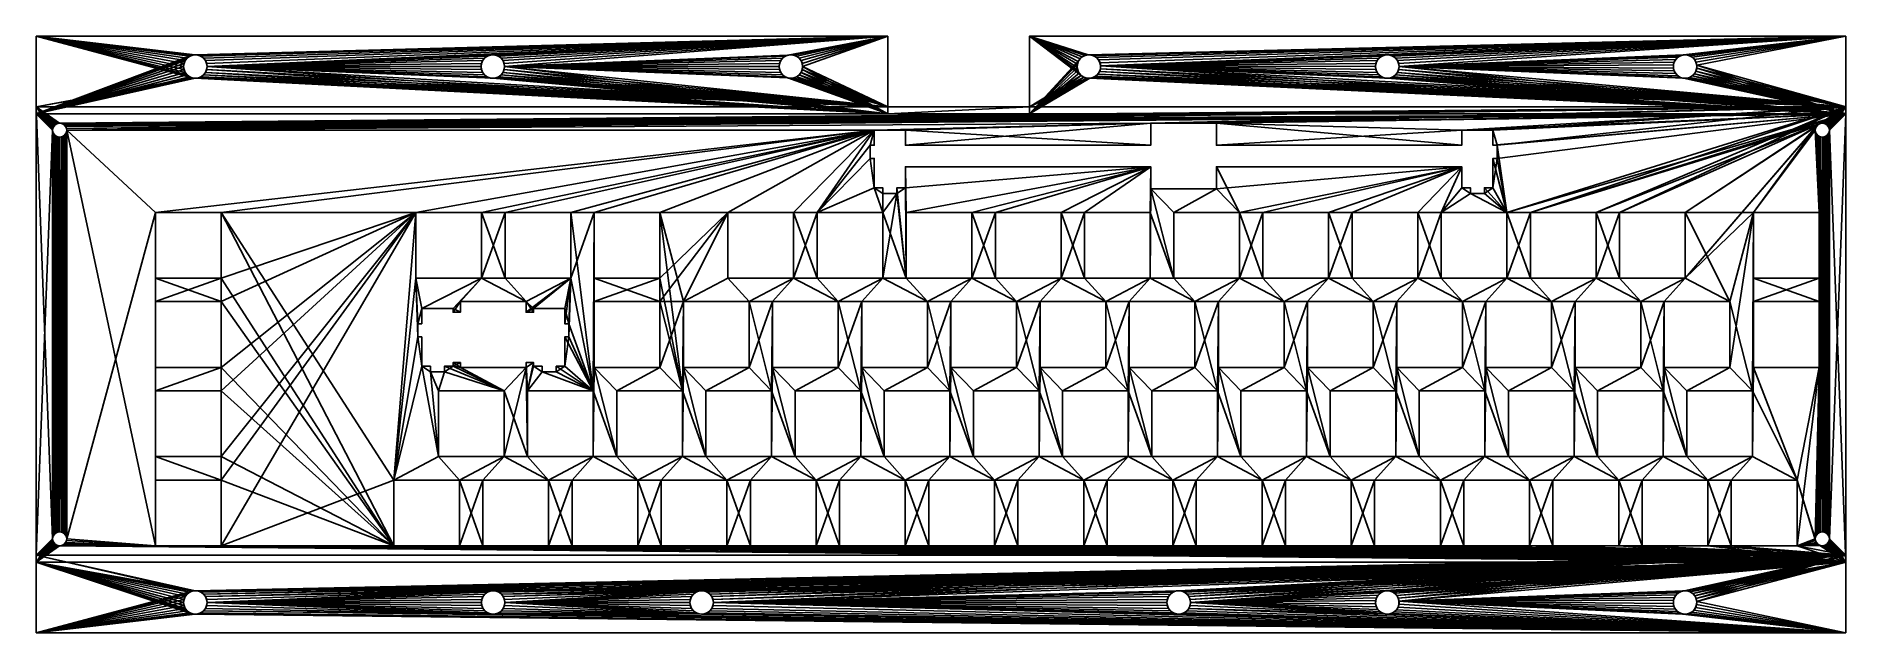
# Model space of a CAD drawing. Extents: x 0 to 386, y -15 to 112.
import ezdxf

# ---------------------------------------------------------------- set-up
doc = ezdxf.new("R2010")
doc.units = 0
doc.header["$MEASUREMENT"] = 0
doc.layers.add('LAYER1', color=36, linetype='CONTINUOUS')

msp = doc.modelspace()

# ---------------------------------------------------------------- linework, layer by layer
at = {"layer": 'LAYER1'}
for p, q in [((0, 97, -15), (0, 112, -15)), ((0, 112, -16.5), (0, 112, -15)), ((0, 112, -16.5), (0, 95.5, -16.5)), ((0, 112, -16.5), (181.45, 112, -16.5)), ((181.45, 112, -15), (0, 112, -15)), ((181.45, 112, -15), (181.45, 97, -15)), ((181.45, 112, -16.5), (181.45, 95.5, -16.5)), ((181.45, 112, -15), (181.45, 112, -16.5)), ((385.6, 112, -15), (211.65, 112, -15)), ((211.65, 97, -15), (211.65, 112, -15)), ((211.65, 95.5, -16.5), (211.65, 112, -16.5)), ((211.65, 112, -15), (211.65, 112, -16.5)), ((211.65, 112, -16.5), (385.6, 112, -16.5)), ((385.6, 97, -15), (385.6, 112, -15)), ((385.6, 112, -16.5), (385.6, 112, -15)), ((385.6, 95.5, -16.5), (385.6, 112, -16.5)), ((33.91, 108.05, -15), (33.91, 108.05, -16.5)), ((97.3, 108.05, -15), (97.3, 108.05, -16.5)), ((160.81, 108.05, -15), (160.81, 108.05, -16.5)), ((224.13, 108.04, -15), (224.13, 108.04, -16.5)), ((224.78, 108, -15), (224.78, 108, -16.5)), ((287.9, 108.05, -15), (287.9, 108.05, -16.5)), ((351.03, 108.03, -15), (351.03, 108.03, -16.5)), ((351.69, 108.03, -15), (351.69, 108.03, -16.5)), ((31.41, 105.55, -15), (31.41, 105.55, -16.5)), ((31.5, 106.2, -15), (31.5, 106.2, -16.5)), ((31.5, 104.9, -15), (31.5, 104.9, -16.5)), ((31.74, 106.8, -15), (31.74, 106.8, -16.5)), ((31.74, 104.3, -15), (31.74, 104.3, -16.5)), ((32.14, 107.32, -15), (32.14, 107.32, -16.5)), ((32.66, 107.72, -15), (32.66, 107.72, -16.5)), ((33.26, 107.96, -15), (33.26, 107.96, -16.5)), ((34.56, 107.96, -15), (34.56, 107.96, -16.5)), ((35.16, 107.72, -15), (35.16, 107.72, -16.5)), ((35.68, 107.32, -15), (35.68, 107.32, -16.5)), ((36.08, 106.8, -15), (36.08, 106.8, -16.5)), ((36.08, 104.3, -15), (36.08, 104.3, -16.5)), ((36.32, 106.2, -15), (36.32, 106.2, -16.5)), ((36.32, 104.9, -15), (36.32, 104.9, -16.5)), ((36.41, 105.55, -15), (36.41, 105.55, -16.5)), ((94.8, 105.55, -15), (94.8, 105.55, -16.5)), ((94.89, 106.2, -15), (94.89, 106.2, -16.5)), ((94.89, 104.9, -15), (94.89, 104.9, -16.5)), ((95.13, 106.8, -15), (95.13, 106.8, -16.5)), ((95.13, 104.3, -15), (95.13, 104.3, -16.5)), ((95.53, 107.32, -15), (95.53, 107.32, -16.5)), ((96.05, 107.72, -15), (96.05, 107.72, -16.5)), ((96.65, 107.96, -15), (96.65, 107.96, -16.5)), ((97.95, 107.96, -15), (97.95, 107.96, -16.5)), ((98.55, 107.72, -15), (98.55, 107.72, -16.5)), ((99.07, 107.32, -15), (99.07, 107.32, -16.5)), ((99.47, 106.8, -15), (99.47, 106.8, -16.5)), ((99.47, 104.3, -15), (99.47, 104.3, -16.5)), ((99.71, 106.2, -15), (99.71, 106.2, -16.5)), ((99.71, 104.9, -15), (99.71, 104.9, -16.5)), ((99.8, 105.55, -15), (99.8, 105.55, -16.5)), ((158.31, 105.55, -15), (158.31, 105.55, -16.5)), ((158.4, 106.2, -15), (158.4, 106.2, -16.5)), ((158.4, 104.9, -15), (158.4, 104.9, -16.5)), ((158.64, 106.8, -15), (158.64, 106.8, -16.5)), ((158.64, 104.3, -15), (158.64, 104.3, -16.5)), ((159.04, 107.32, -15), (159.04, 107.32, -16.5)), ((159.56, 107.72, -15), (159.56, 107.72, -16.5)), ((160.16, 107.96, -15), (160.16, 107.96, -16.5)), ((161.46, 107.96, -15), (161.46, 107.96, -16.5)), ((162.06, 107.72, -15), (162.06, 107.72, -16.5)), ((162.58, 107.32, -15), (162.58, 107.32, -16.5)), ((162.98, 106.8, -15), (162.98, 106.8, -16.5)), ((162.98, 104.3, -15), (162.98, 104.3, -16.5)), ((163.22, 106.2, -15), (163.22, 106.2, -16.5)), ((163.22, 104.9, -15), (163.22, 104.9, -16.5)), ((163.31, 105.55, -15), (163.31, 105.55, -16.5)), ((221.82, 105.37, -15), (221.82, 105.37, -16.5)), ((221.86, 106.02, -15), (221.86, 106.02, -16.5)), ((221.95, 104.73, -15), (221.95, 104.73, -16.5)), ((222.06, 106.64, -15), (222.06, 106.64, -16.5)), ((222.24, 104.15, -15), (222.24, 104.15, -16.5)), ((222.42, 107.19, -15), (222.42, 107.19, -16.5)), ((222.91, 107.62, -15), (222.91, 107.62, -16.5)), ((223.49, 107.91, -15), (223.49, 107.91, -16.5)), ((225.4, 107.8, -15), (225.4, 107.8, -16.5)), ((225.95, 107.44, -15), (225.95, 107.44, -16.5)), ((226.38, 106.95, -15), (226.38, 106.95, -16.5)), ((226.56, 104.46, -15), (226.56, 104.46, -16.5)), ((226.67, 106.37, -15), (226.67, 106.37, -16.5)), ((226.76, 105.08, -15), (226.76, 105.08, -16.5)), ((226.8, 105.73, -15), (226.8, 105.73, -16.5)), ((285.4, 105.55, -15), (285.4, 105.55, -16.5)), ((285.49, 106.2, -15), (285.49, 106.2, -16.5)), ((285.49, 104.9, -15), (285.49, 104.9, -16.5)), ((285.73, 106.8, -15), (285.73, 106.8, -16.5)), ((285.73, 104.3, -15), (285.73, 104.3, -16.5)), ((286.13, 107.32, -15), (286.13, 107.32, -16.5)), ((286.65, 107.72, -15), (286.65, 107.72, -16.5)), ((287.25, 107.96, -15), (287.25, 107.96, -16.5)), ((288.55, 107.96, -15), (288.55, 107.96, -16.5)), ((289.15, 107.72, -15), (289.15, 107.72, -16.5)), ((289.67, 107.32, -15), (289.67, 107.32, -16.5)), ((290.07, 106.8, -15), (290.07, 106.8, -16.5)), ((290.07, 104.3, -15), (290.07, 104.3, -16.5)), ((290.31, 106.2, -15), (290.31, 106.2, -16.5)), ((290.31, 104.9, -15), (290.31, 104.9, -16.5)), ((290.4, 105.55, -15), (290.4, 105.55, -16.5)), ((348.87, 105.89, -15), (348.87, 105.89, -16.5)), ((348.87, 105.23, -15), (348.87, 105.23, -16.5)), ((349.04, 106.51, -15), (349.04, 106.51, -16.5)), ((349.04, 104.6, -15), (349.04, 104.6, -16.5)), ((349.37, 107.08, -15), (349.37, 107.08, -16.5)), ((349.84, 107.54, -15), (349.84, 107.54, -16.5)), ((350.4, 107.86, -15), (350.4, 107.86, -16.5)), ((352.31, 107.86, -15), (352.31, 107.86, -16.5)), ((352.88, 107.53, -15), (352.88, 107.53, -16.5)), ((353.34, 107.06, -15), (353.34, 107.06, -16.5)), ((353.66, 106.5, -15), (353.66, 106.5, -16.5)), ((353.66, 104.59, -15), (353.66, 104.59, -16.5)), ((353.83, 105.87, -15), (353.83, 105.87, -16.5)), ((353.83, 105.21, -15), (353.83, 105.21, -16.5)), ((32.14, 103.78, -15), (32.14, 103.78, -16.5)), ((32.66, 103.38, -15), (32.66, 103.38, -16.5)), ((33.26, 103.14, -15), (33.26, 103.14, -16.5)), ((33.91, 103.05, -15), (33.91, 103.05, -16.5)), ((34.56, 103.14, -15), (34.56, 103.14, -16.5)), ((35.16, 103.38, -15), (35.16, 103.38, -16.5)), ((35.68, 103.78, -15), (35.68, 103.78, -16.5)), ((95.53, 103.78, -15), (95.53, 103.78, -16.5)), ((96.05, 103.38, -15), (96.05, 103.38, -16.5)), ((96.65, 103.14, -15), (96.65, 103.14, -16.5)), ((97.3, 103.05, -15), (97.3, 103.05, -16.5)), ((97.95, 103.14, -15), (97.95, 103.14, -16.5)), ((98.55, 103.38, -15), (98.55, 103.38, -16.5)), ((99.07, 103.78, -15), (99.07, 103.78, -16.5)), ((159.04, 103.78, -15), (159.04, 103.78, -16.5)), ((159.56, 103.38, -15), (159.56, 103.38, -16.5)), ((160.16, 103.14, -15), (160.16, 103.14, -16.5)), ((160.81, 103.05, -15), (160.81, 103.05, -16.5)), ((161.46, 103.14, -15), (161.46, 103.14, -16.5)), ((162.06, 103.38, -15), (162.06, 103.38, -16.5)), ((162.58, 103.78, -15), (162.58, 103.78, -16.5)), ((222.67, 103.66, -15), (222.67, 103.66, -16.5)), ((223.22, 103.3, -15), (223.22, 103.3, -16.5)), ((223.84, 103.1, -15), (223.84, 103.1, -16.5)), ((224.49, 103.06, -15), (224.49, 103.06, -16.5)), ((225.13, 103.19, -15), (225.13, 103.19, -16.5)), ((225.71, 103.48, -15), (225.71, 103.48, -16.5)), ((226.2, 103.91, -15), (226.2, 103.91, -16.5)), ((286.13, 103.78, -15), (286.13, 103.78, -16.5)), ((286.65, 103.38, -15), (286.65, 103.38, -16.5)), ((287.25, 103.14, -15), (287.25, 103.14, -16.5)), ((287.9, 103.05, -15), (287.9, 103.05, -16.5)), ((288.55, 103.14, -15), (288.55, 103.14, -16.5)), ((289.15, 103.38, -15), (289.15, 103.38, -16.5)), ((289.67, 103.78, -15), (289.67, 103.78, -16.5)), ((349.36, 104.04, -15), (349.36, 104.04, -16.5)), ((349.82, 103.57, -15), (349.82, 103.57, -16.5)), ((350.39, 103.24, -15), (350.39, 103.24, -16.5)), ((351.01, 103.07, -15), (351.01, 103.07, -16.5)), ((351.67, 103.07, -15), (351.67, 103.07, -16.5)), ((352.3, 103.24, -15), (352.3, 103.24, -16.5)), ((352.86, 103.56, -15), (352.86, 103.56, -16.5)), ((353.33, 104.02, -15), (353.33, 104.02, -16.5)), ((0, 97, 1.5), (0, 0, 1.5)), ((385.6, 97, 1.5), (0, 97, 1.5)), ((0, 97, -15), (0, 97, 1.5)), ((181.45, 97, -15), (0, 97, -15)), ((181.45, 97, -8.9), (181.45, 97, -15)), ((211.65, 97, -8.9), (181.45, 97, -8.9)), ((181.45, 97, -15), (181.45, 95.5, -15)), ((181.45, 97, -8.9), (181.45, 95.5, -8.9)), ((385.6, 97, -15), (211.65, 97, -15)), ((211.65, 97, -15), (211.65, 97, -8.9)), ((211.65, 97, -8.9), (211.65, 95.5, -8.9)), ((211.65, 97, -15), (211.65, 95.5, -15)), ((385.6, 0, 1.5), (385.6, 97, 1.5)), ((385.6, 97, -15), (385.6, 97, 1.5)), ((0, 95.5), (0, 1.5)), ((385.6, 95.5), (0, 95.5)), ((0, 95.5), (0, 95.5, -16.5)), ((181.45, 95.5, -16.5), (0, 95.5, -16.5)), ((3.7, 92.75), (3.7, 92.75, 1.5)), ((3.94, 93.06), (3.94, 93.06, 1.5)), ((4.25, 93.3), (4.25, 93.3, 1.5)), ((4.61, 93.45), (4.61, 93.45, 1.5)), ((5, 93.5), (5, 93.5, 1.5)), ((5.39, 93.45), (5.39, 93.45, 1.5)), ((5.75, 93.3), (5.75, 93.3, 1.5)), ((6.06, 93.06), (6.06, 93.06, 1.5)), ((6.3, 92.75), (6.3, 92.75, 1.5)), ((181.45, 95.5, -15), (181.45, 95.5, -16.5)), ((181.45, 95.5, -8.9), (181.45, 95.5, -15)), ((211.65, 95.5, -8.9), (181.45, 95.5, -8.9)), ((385.6, 95.5, -16.5), (211.65, 95.5, -16.5)), ((211.65, 95.5, -15), (211.65, 95.5, -8.9)), ((211.65, 95.5, -16.5), (211.65, 95.5, -15)), ((237.5, 93.5), (251.5, 93.5)), ((237.5, 88.8), (237.5, 93.5)), ((237.5, 93.5), (237.5, 93.5, 1.5)), ((237.5, 88.8, 1.5), (237.5, 93.5, 1.5)), ((237.5, 93.5, 1.5), (251.5, 93.5, 1.5)), ((251.5, 93.5), (251.5, 88.8)), ((251.5, 93.5), (251.5, 93.5, 1.5)), ((251.5, 93.5, 1.5), (251.5, 88.8, 1.5)), ((379.3, 92.75), (379.3, 92.75, 1.5)), ((379.54, 93.06), (379.54, 93.06, 1.5)), ((379.85, 93.3), (379.85, 93.3, 1.5)), ((380.21, 93.45), (380.21, 93.45, 1.5)), ((380.6, 93.5), (380.6, 93.5, 1.5)), ((380.99, 93.45), (380.99, 93.45, 1.5)), ((381.35, 93.3), (381.35, 93.3, 1.5)), ((381.66, 93.06), (381.66, 93.06, 1.5)), ((381.9, 92.75), (381.9, 92.75, 1.5)), ((385.6, 95.5), (385.6, 95.5, -16.5)), ((385.6, 1.5), (385.6, 95.5)), ((3.5, 92), (3.5, 92, 1.5)), ((3.55, 92.39), (3.55, 92.39, 1.5)), ((3.55, 91.61), (3.55, 91.61, 1.5)), ((3.7, 91.25), (3.7, 91.25, 1.5)), ((3.94, 90.94), (3.94, 90.94, 1.5)), ((4.25, 90.7), (4.25, 90.7, 1.5)), ((4.61, 90.55), (4.61, 90.55, 1.5)), ((5, 90.5), (5, 90.5, 1.5)), ((5.39, 90.55), (5.39, 90.55, 1.5)), ((5.75, 90.7), (5.75, 90.7, 1.5)), ((6.06, 90.94), (6.06, 90.94, 1.5)), ((6.3, 91.25), (6.3, 91.25, 1.5)), ((6.45, 92.39), (6.45, 92.39, 1.5)), ((6.45, 91.61), (6.45, 91.61, 1.5)), ((6.5, 92), (6.5, 92, 1.5)), ((177.7, 86), (177.7, 88.8)), ((177.7, 88.8), (177.7, 88.8, 1.5)), ((177.7, 86, 1.5), (177.7, 88.8, 1.5)), ((177.7, 88.8), (178.57, 88.8)), ((177.7, 88.8, 1.5), (178.57, 88.8, 1.5)), ((185.22, 92.03), (178.57, 92.03)), ((178.57, 92.03), (178.57, 88.8)), ((178.57, 92.03), (178.57, 92.03, 1.5)), ((178.57, 92.03, 1.5), (178.57, 88.8, 1.5)), ((185.22, 92.03, 1.5), (178.57, 92.03, 1.5)), ((178.57, 88.8), (178.57, 88.8, 1.5)), ((185.22, 88.8), (185.22, 92.03)), ((185.22, 92.03), (185.22, 92.03, 1.5)), ((185.22, 88.8, 1.5), (185.22, 92.03, 1.5)), ((185.22, 88.8), (185.22, 88.8, 1.5)), ((185.22, 88.8), (237.5, 88.8)), ((185.22, 88.8, 1.5), (237.5, 88.8, 1.5)), ((237.5, 88.8), (237.5, 88.8, 1.5)), ((303.77, 88.8), (251.5, 88.8)), ((251.5, 88.8), (251.5, 88.8, 1.5)), ((303.77, 88.8, 1.5), (251.5, 88.8, 1.5)), ((310.42, 92.03), (303.77, 92.03)), ((303.77, 88.8), (303.77, 92.03)), ((303.77, 92.03), (303.77, 92.03, 1.5)), ((303.77, 88.8, 1.5), (303.77, 92.03, 1.5)), ((310.42, 92.03, 1.5), (303.77, 92.03, 1.5)), ((303.77, 88.8), (303.77, 88.8, 1.5)), ((310.42, 92.03), (310.42, 88.8)), ((310.42, 92.03), (310.42, 92.03, 1.5)), ((310.42, 92.03, 1.5), (310.42, 88.8, 1.5)), ((310.42, 88.8), (311.3, 88.8)), ((310.42, 88.8), (310.42, 88.8, 1.5)), ((310.42, 88.8, 1.5), (311.3, 88.8, 1.5)), ((311.3, 88.8), (311.3, 86)), ((311.3, 88.8), (311.3, 88.8, 1.5)), ((311.3, 88.8, 1.5), (311.3, 86, 1.5)), ((379.1, 92), (379.1, 92, 1.5)), ((379.15, 92.39), (379.15, 92.39, 1.5)), ((379.15, 91.61), (379.15, 91.61, 1.5)), ((379.3, 91.25), (379.3, 91.25, 1.5)), ((379.54, 90.94), (379.54, 90.94, 1.5)), ((379.85, 90.7), (379.85, 90.7, 1.5)), ((380.21, 90.55), (380.21, 90.55, 1.5)), ((380.6, 90.5), (380.6, 90.5, 1.5)), ((380.99, 90.55), (380.99, 90.55, 1.5)), ((381.35, 90.7), (381.35, 90.7, 1.5)), ((381.66, 90.94), (381.66, 90.94, 1.5)), ((381.9, 91.25), (381.9, 91.25, 1.5)), ((382.05, 92.39), (382.05, 92.39, 1.5)), ((382.05, 91.61), (382.05, 91.61, 1.5)), ((382.1, 92), (382.1, 92, 1.5)), ((178.57, 86), (177.7, 86)), ((177.7, 86), (177.7, 86, 1.5)), ((178.57, 86, 1.5), (177.7, 86, 1.5)), ((178.57, 86), (178.57, 79.73)), ((178.57, 86), (178.57, 86, 1.5)), ((178.57, 86, 1.5), (178.57, 79.73, 1.5)), ((310.42, 86), (310.42, 79.73)), ((311.3, 86), (310.42, 86)), ((310.42, 86), (310.42, 86, 1.5)), ((311.3, 86, 1.5), (310.42, 86, 1.5)), ((310.42, 86, 1.5), (310.42, 79.73, 1.5)), ((311.3, 86), (311.3, 86, 1.5)), ((185.22, 79.73), (185.22, 84.2)), ((185.22, 84.2), (185.22, 84.2, 1.5)), ((185.22, 79.73, 1.5), (185.22, 84.2, 1.5)), ((237.5, 84.2), (185.22, 84.2)), ((237.5, 84.2, 1.5), (185.22, 84.2, 1.5)), ((237.5, 79.5), (237.5, 84.2)), ((237.5, 84.2), (237.5, 84.2, 1.5)), ((237.5, 79.5, 1.5), (237.5, 84.2, 1.5)), ((251.5, 84.2), (251.5, 79.5)), ((251.5, 84.2), (251.5, 84.2, 1.5)), ((251.5, 84.2, 1.5), (251.5, 79.5, 1.5)), ((251.5, 84.2), (303.77, 84.2)), ((251.5, 84.2, 1.5), (303.77, 84.2, 1.5)), ((303.77, 79.73), (303.77, 84.2)), ((303.77, 84.2), (303.77, 84.2, 1.5)), ((303.77, 79.73, 1.5), (303.77, 84.2, 1.5)), ((178.57, 79.73), (180.4, 79.73)), ((178.57, 79.73), (178.57, 79.73, 1.5)), ((178.57, 79.73, 1.5), (180.4, 79.73, 1.5)), ((180.4, 79.73), (180.4, 78.53)), ((180.4, 79.73), (180.4, 79.73, 1.5)), ((180.4, 79.73, 1.5), (180.4, 78.53, 1.5)), ((183.4, 78.53), (180.4, 78.53)), ((180.4, 78.53), (180.4, 78.53, 1.5)), ((183.4, 78.53, 1.5), (180.4, 78.53, 1.5)), ((183.4, 79.73), (183.4, 78.53)), ((183.4, 79.73), (185.22, 79.73)), ((183.4, 79.73), (183.4, 79.73, 1.5)), ((183.4, 79.73, 1.5), (185.22, 79.73, 1.5)), ((183.4, 79.73, 1.5), (183.4, 78.53, 1.5)), ((183.4, 78.53), (183.4, 78.53, 1.5)), ((185.22, 79.73), (185.22, 79.73, 1.5)), ((251.5, 79.5), (237.5, 79.5)), ((237.5, 79.5), (237.5, 79.5, 1.5)), ((251.5, 79.5, 1.5), (237.5, 79.5, 1.5)), ((251.5, 79.5), (251.5, 79.5, 1.5)), ((305.6, 79.73), (303.77, 79.73)), ((303.77, 79.73), (303.77, 79.73, 1.5)), ((305.6, 79.73, 1.5), (303.77, 79.73, 1.5)), ((305.6, 79.73), (305.6, 78.53)), ((305.6, 79.73), (305.6, 79.73, 1.5)), ((305.6, 79.73, 1.5), (305.6, 78.53, 1.5)), ((305.6, 78.53), (308.6, 78.53)), ((305.6, 78.53), (305.6, 78.53, 1.5)), ((305.6, 78.53, 1.5), (308.6, 78.53, 1.5)), ((308.6, 79.73), (308.6, 78.53)), ((310.42, 79.73), (308.6, 79.73)), ((308.6, 79.73), (308.6, 79.73, 1.5)), ((310.42, 79.73, 1.5), (308.6, 79.73, 1.5)), ((308.6, 79.73, 1.5), (308.6, 78.53, 1.5)), ((308.6, 78.53), (308.6, 78.53, 1.5)), ((310.42, 79.73), (310.42, 79.73, 1.5)), ((25.4, 74.5), (25.4, 60.5)), ((39.4, 74.5), (25.4, 74.5)), ((25.4, 74.5, 1.5), (25.4, 60.5, 1.5)), ((39.4, 74.5, 1.5), (25.4, 74.5, 1.5)), ((25.4, 74.5), (25.4, 74.5, 1.5)), ((39.4, 60.5), (39.4, 74.5)), ((39.4, 60.5, 1.5), (39.4, 74.5, 1.5)), ((39.4, 74.5), (39.4, 74.5, 1.5)), ((80.9, 74.5), (80.9, 60.5)), ((80.9, 74.5, 1.5), (80.9, 60.5, 1.5)), ((80.9, 74.5), (80.9, 74.5, 1.5)), ((94.9, 74.5, 1.5), (80.9, 74.5, 1.5)), ((94.9, 74.5), (80.9, 74.5)), ((94.9, 60.5), (94.9, 74.5)), ((94.9, 60.5, 1.5), (94.9, 74.5, 1.5)), ((94.9, 74.5), (94.9, 74.5, 1.5)), ((99.9, 74.5), (99.9, 60.5)), ((113.9, 74.5), (99.9, 74.5)), ((99.9, 74.5, 1.5), (99.9, 60.5, 1.5)), ((113.9, 74.5, 1.5), (99.9, 74.5, 1.5)), ((99.9, 74.5), (99.9, 74.5, 1.5)), ((113.9, 60.5), (113.9, 74.5)), ((113.9, 60.5, 1.5), (113.9, 74.5, 1.5)), ((113.9, 74.5), (113.9, 74.5, 1.5)), ((118.9, 74.5), (118.9, 60.5)), ((118.9, 74.5, 1.5), (118.9, 60.5, 1.5)), ((118.9, 74.5), (118.9, 74.5, 1.5)), ((132.9, 74.5), (118.9, 74.5)), ((132.9, 74.5, 1.5), (118.9, 74.5, 1.5)), ((132.9, 60.5), (132.9, 74.5)), ((132.9, 60.5, 1.5), (132.9, 74.5, 1.5)), ((132.9, 74.5), (132.9, 74.5, 1.5)), ((147.4, 74.5), (147.4, 60.5)), ((147.4, 74.5, 1.5), (147.4, 60.5, 1.5)), ((147.4, 74.5), (147.4, 74.5, 1.5)), ((161.4, 74.5, 1.5), (147.4, 74.5, 1.5)), ((161.4, 74.5), (147.4, 74.5)), ((161.4, 60.5), (161.4, 74.5)), ((161.4, 60.5, 1.5), (161.4, 74.5, 1.5)), ((161.4, 74.5), (161.4, 74.5, 1.5)), ((166.4, 74.5), (166.4, 60.5)), ((166.4, 74.5, 1.5), (166.4, 60.5, 1.5)), ((166.4, 74.5), (166.4, 74.5, 1.5)), ((180.4, 74.5, 1.5), (166.4, 74.5, 1.5)), ((180.4, 74.5), (166.4, 74.5)), ((180.4, 60.5), (180.4, 74.5)), ((180.4, 60.5, 1.5), (180.4, 74.5, 1.5)), ((180.4, 74.5), (180.4, 74.5, 1.5)), ((185.4, 74.5), (185.4, 60.5)), ((185.4, 74.5), (185.4, 74.5, 1.5)), ((185.4, 74.5, 1.5), (185.4, 60.5, 1.5)), ((199.4, 74.5, 1.5), (185.4, 74.5, 1.5)), ((199.4, 74.5), (185.4, 74.5)), ((199.4, 60.5), (199.4, 74.5)), ((199.4, 60.5, 1.5), (199.4, 74.5, 1.5)), ((199.4, 74.5), (199.4, 74.5, 1.5)), ((204.4, 74.5), (204.4, 60.5)), ((204.4, 74.5), (204.4, 74.5, 1.5)), ((204.4, 74.5, 1.5), (204.4, 60.5, 1.5)), ((218.4, 74.5, 1.5), (204.4, 74.5, 1.5)), ((218.4, 74.5), (204.4, 74.5)), ((218.4, 60.5), (218.4, 74.5)), ((218.4, 60.5, 1.5), (218.4, 74.5, 1.5)), ((218.4, 74.5), (218.4, 74.5, 1.5)), ((223.4, 74.5), (223.4, 60.5)), ((223.4, 74.5), (223.4, 74.5, 1.5)), ((223.4, 74.5, 1.5), (223.4, 60.5, 1.5)), ((237.4, 74.5), (223.4, 74.5)), ((237.4, 74.5, 1.5), (223.4, 74.5, 1.5)), ((237.4, 60.5), (237.4, 74.5)), ((237.4, 60.5, 1.5), (237.4, 74.5, 1.5)), ((237.4, 74.5), (237.4, 74.5, 1.5)), ((242.4, 74.5), (242.4, 60.5)), ((242.4, 74.5, 1.5), (242.4, 60.5, 1.5)), ((242.4, 74.5), (242.4, 74.5, 1.5)), ((256.4, 74.5, 1.5), (242.4, 74.5, 1.5)), ((256.4, 74.5), (242.4, 74.5)), ((256.4, 60.5), (256.4, 74.5)), ((256.4, 60.5, 1.5), (256.4, 74.5, 1.5)), ((256.4, 74.5), (256.4, 74.5, 1.5)), ((261.4, 74.5), (261.4, 60.5)), ((261.4, 74.5, 1.5), (261.4, 60.5, 1.5)), ((261.4, 74.5), (261.4, 74.5, 1.5)), ((275.4, 74.5, 1.5), (261.4, 74.5, 1.5)), ((275.4, 74.5), (261.4, 74.5)), ((275.4, 60.5), (275.4, 74.5)), ((275.4, 60.5, 1.5), (275.4, 74.5, 1.5)), ((275.4, 74.5), (275.4, 74.5, 1.5)), ((280.4, 74.5), (280.4, 60.5)), ((280.4, 74.5, 1.5), (280.4, 60.5, 1.5)), ((280.4, 74.5), (280.4, 74.5, 1.5)), ((294.4, 74.5, 1.5), (280.4, 74.5, 1.5)), ((294.4, 74.5), (280.4, 74.5)), ((294.4, 60.5), (294.4, 74.5)), ((294.4, 60.5, 1.5), (294.4, 74.5, 1.5)), ((294.4, 74.5), (294.4, 74.5, 1.5)), ((299.4, 74.5), (299.4, 60.5)), ((299.4, 74.5, 1.5), (299.4, 60.5, 1.5)), ((299.4, 74.5), (299.4, 74.5, 1.5)), ((313.4, 74.5, 1.5), (299.4, 74.5, 1.5)), ((313.4, 74.5), (299.4, 74.5)), ((313.4, 60.5), (313.4, 74.5)), ((313.4, 60.5, 1.5), (313.4, 74.5, 1.5)), ((313.4, 74.5), (313.4, 74.5, 1.5)), ((318.4, 74.5), (318.4, 60.5)), ((332.4, 74.5), (318.4, 74.5)), ((318.4, 74.5, 1.5), (318.4, 60.5, 1.5)), ((332.4, 74.5, 1.5), (318.4, 74.5, 1.5)), ((318.4, 74.5), (318.4, 74.5, 1.5)), ((332.4, 60.5), (332.4, 74.5)), ((332.4, 60.5, 1.5), (332.4, 74.5, 1.5)), ((332.4, 74.5), (332.4, 74.5, 1.5)), ((337.4, 74.5), (337.4, 60.5)), ((337.4, 74.5, 1.5), (337.4, 60.5, 1.5)), ((337.4, 74.5), (337.4, 74.5, 1.5)), ((351.4, 74.5), (337.4, 74.5)), ((351.4, 74.5, 1.5), (337.4, 74.5, 1.5)), ((351.4, 60.5), (351.4, 74.5)), ((351.4, 60.5, 1.5), (351.4, 74.5, 1.5)), ((351.4, 74.5), (351.4, 74.5, 1.5)), ((365.9, 74.5), (379.9, 74.5)), ((365.9, 60.5), (365.9, 74.5)), ((365.9, 60.5, 1.5), (365.9, 74.5, 1.5)), ((365.9, 74.5, 1.5), (379.9, 74.5, 1.5)), ((365.9, 74.5), (365.9, 74.5, 1.5)), ((379.9, 74.5), (379.9, 60.5)), ((379.9, 74.5, 1.5), (379.9, 60.5, 1.5)), ((379.9, 74.5), (379.9, 74.5, 1.5)), ((25.4, 60.5), (39.4, 60.5)), ((25.4, 60.5, 1.5), (39.4, 60.5, 1.5)), ((25.4, 60.5), (25.4, 60.5, 1.5)), ((39.4, 60.5), (39.4, 60.5, 1.5)), ((80.9, 60.5), (80.9, 60.5, 1.5)), ((80.9, 60.5), (94.9, 60.5)), ((80.9, 60.5, 1.5), (94.9, 60.5, 1.5)), ((94.9, 60.5), (94.9, 60.5, 1.5)), ((99.9, 60.5), (99.9, 60.5, 1.5)), ((99.9, 60.5), (113.9, 60.5)), ((99.9, 60.5, 1.5), (113.9, 60.5, 1.5)), ((113.9, 60.5), (113.9, 60.5, 1.5)), ((118.9, 60.5), (132.9, 60.5)), ((118.9, 60.5, 1.5), (132.9, 60.5, 1.5)), ((118.9, 60.5), (118.9, 60.5, 1.5)), ((132.9, 60.5), (132.9, 60.5, 1.5)), ((147.4, 60.5), (147.4, 60.5, 1.5)), ((147.4, 60.5), (161.4, 60.5)), ((147.4, 60.5, 1.5), (161.4, 60.5, 1.5)), ((161.4, 60.5), (161.4, 60.5, 1.5)), ((166.4, 60.5), (166.4, 60.5, 1.5)), ((166.4, 60.5), (180.4, 60.5)), ((166.4, 60.5, 1.5), (180.4, 60.5, 1.5)), ((180.4, 60.5), (180.4, 60.5, 1.5)), ((185.4, 60.5), (185.4, 60.5, 1.5)), ((185.4, 60.5), (199.4, 60.5)), ((185.4, 60.5, 1.5), (199.4, 60.5, 1.5)), ((199.4, 60.5), (199.4, 60.5, 1.5)), ((204.4, 60.5), (204.4, 60.5, 1.5)), ((204.4, 60.5), (218.4, 60.5)), ((204.4, 60.5, 1.5), (218.4, 60.5, 1.5)), ((218.4, 60.5), (218.4, 60.5, 1.5)), ((223.4, 60.5), (223.4, 60.5, 1.5)), ((223.4, 60.5), (237.4, 60.5)), ((223.4, 60.5, 1.5), (237.4, 60.5, 1.5)), ((237.4, 60.5), (237.4, 60.5, 1.5)), ((242.4, 60.5), (242.4, 60.5, 1.5)), ((242.4, 60.5), (256.4, 60.5)), ((242.4, 60.5, 1.5), (256.4, 60.5, 1.5)), ((256.4, 60.5), (256.4, 60.5, 1.5)), ((261.4, 60.5), (261.4, 60.5, 1.5)), ((261.4, 60.5), (275.4, 60.5)), ((261.4, 60.5, 1.5), (275.4, 60.5, 1.5)), ((275.4, 60.5), (275.4, 60.5, 1.5)), ((280.4, 60.5), (280.4, 60.5, 1.5)), ((280.4, 60.5), (294.4, 60.5)), ((280.4, 60.5, 1.5), (294.4, 60.5, 1.5)), ((294.4, 60.5), (294.4, 60.5, 1.5)), ((299.4, 60.5), (299.4, 60.5, 1.5)), ((299.4, 60.5), (313.4, 60.5)), ((299.4, 60.5, 1.5), (313.4, 60.5, 1.5)), ((313.4, 60.5), (313.4, 60.5, 1.5)), ((318.4, 60.5), (318.4, 60.5, 1.5)), ((318.4, 60.5), (332.4, 60.5)), ((318.4, 60.5, 1.5), (332.4, 60.5, 1.5)), ((332.4, 60.5), (332.4, 60.5, 1.5)), ((337.4, 60.5), (351.4, 60.5)), ((337.4, 60.5, 1.5), (351.4, 60.5, 1.5)), ((337.4, 60.5), (337.4, 60.5, 1.5)), ((351.4, 60.5), (351.4, 60.5, 1.5)), ((379.9, 60.5), (365.9, 60.5)), ((379.9, 60.5, 1.5), (365.9, 60.5, 1.5)), ((365.9, 60.5), (365.9, 60.5, 1.5)), ((379.9, 60.5), (379.9, 60.5, 1.5)), ((25.4, 55.5), (39.4, 55.5)), ((25.4, 41.5), (25.4, 55.5)), ((25.4, 41.5, 1.5), (25.4, 55.5, 1.5)), ((25.4, 55.5, 1.5), (39.4, 55.5, 1.5)), ((25.4, 55.5), (25.4, 55.5, 1.5)), ((39.4, 55.5), (39.4, 41.5)), ((39.4, 55.5, 1.5), (39.4, 41.5, 1.5)), ((39.4, 55.5), (39.4, 55.5, 1.5)), ((88.82, 54.03), (82.17, 54.03)), ((82.17, 54.03), (82.17, 50.8)), ((82.17, 54.03, 1.5), (82.17, 50.8, 1.5)), ((88.82, 54.03, 1.5), (82.17, 54.03, 1.5)), ((82.17, 54.03), (82.17, 54.03, 1.5)), ((88.82, 53.23), (88.82, 54.03)), ((88.82, 53.23, 1.5), (88.82, 54.03, 1.5)), ((88.82, 54.03), (88.82, 54.03, 1.5)), ((90.4, 55.5), (104.4, 55.5)), ((90.4, 53.23), (90.4, 55.5)), ((90.4, 53.23, 1.5), (90.4, 55.5, 1.5)), ((90.4, 55.5, 1.5), (104.4, 55.5, 1.5)), ((90.4, 55.5), (90.4, 55.5, 1.5)), ((104.4, 55.5), (104.4, 53.23)), ((104.4, 55.5, 1.5), (104.4, 53.23, 1.5)), ((104.4, 55.5), (104.4, 55.5, 1.5)), ((112.62, 54.03), (105.97, 54.03)), ((105.97, 53.23), (105.97, 54.03)), ((105.97, 53.23, 1.5), (105.97, 54.03, 1.5)), ((112.62, 54.03, 1.5), (105.97, 54.03, 1.5)), ((105.97, 54.03), (105.97, 54.03, 1.5)), ((112.62, 54.03), (112.62, 50.8)), ((112.62, 54.03, 1.5), (112.62, 50.8, 1.5)), ((112.62, 54.03), (112.62, 54.03, 1.5)), ((118.9, 41.5), (118.9, 55.5)), ((118.9, 41.5, 1.5), (118.9, 55.5, 1.5)), ((118.9, 55.5), (118.9, 55.5, 1.5)), ((118.9, 55.5), (132.9, 55.5)), ((118.9, 55.5, 1.5), (132.9, 55.5, 1.5)), ((132.9, 55.5), (132.9, 41.5)), ((132.9, 55.5, 1.5), (132.9, 41.5, 1.5)), ((132.9, 55.5), (132.9, 55.5, 1.5)), ((137.9, 41.5), (137.9, 55.5)), ((137.9, 41.5, 1.5), (137.9, 55.5, 1.5)), ((137.9, 55.5), (137.9, 55.5, 1.5)), ((137.9, 55.5), (151.9, 55.5)), ((137.9, 55.5, 1.5), (151.9, 55.5, 1.5)), ((151.9, 55.5), (151.9, 41.5)), ((151.9, 55.5, 1.5), (151.9, 41.5, 1.5)), ((151.9, 55.5), (151.9, 55.5, 1.5)), ((156.9, 41.5), (156.9, 55.5)), ((156.9, 55.5), (156.9, 55.5, 1.5)), ((156.9, 41.5, 1.5), (156.9, 55.5, 1.5)), ((156.9, 55.5), (170.9, 55.5)), ((156.9, 55.5, 1.5), (170.9, 55.5, 1.5)), ((170.9, 55.5), (170.9, 41.5)), ((170.9, 55.5), (170.9, 55.5, 1.5)), ((170.9, 55.5, 1.5), (170.9, 41.5, 1.5)), ((175.9, 41.5), (175.9, 55.5)), ((175.9, 55.5), (175.9, 55.5, 1.5)), ((175.9, 41.5, 1.5), (175.9, 55.5, 1.5)), ((175.9, 55.5), (189.9, 55.5)), ((175.9, 55.5, 1.5), (189.9, 55.5, 1.5)), ((189.9, 55.5), (189.9, 41.5)), ((189.9, 55.5), (189.9, 55.5, 1.5)), ((189.9, 55.5, 1.5), (189.9, 41.5, 1.5)), ((194.9, 41.5), (194.9, 55.5)), ((194.9, 55.5), (194.9, 55.5, 1.5)), ((194.9, 41.5, 1.5), (194.9, 55.5, 1.5)), ((194.9, 55.5), (208.9, 55.5)), ((194.9, 55.5, 1.5), (208.9, 55.5, 1.5)), ((208.9, 55.5), (208.9, 41.5)), ((208.9, 55.5), (208.9, 55.5, 1.5)), ((208.9, 55.5, 1.5), (208.9, 41.5, 1.5)), ((213.9, 41.5), (213.9, 55.5)), ((213.9, 55.5), (213.9, 55.5, 1.5)), ((213.9, 41.5, 1.5), (213.9, 55.5, 1.5)), ((213.9, 55.5), (227.9, 55.5)), ((213.9, 55.5, 1.5), (227.9, 55.5, 1.5)), ((227.9, 55.5), (227.9, 41.5)), ((227.9, 55.5), (227.9, 55.5, 1.5)), ((227.9, 55.5, 1.5), (227.9, 41.5, 1.5)), ((232.9, 41.5), (232.9, 55.5)), ((232.9, 55.5), (232.9, 55.5, 1.5)), ((232.9, 41.5, 1.5), (232.9, 55.5, 1.5)), ((232.9, 55.5), (246.9, 55.5)), ((232.9, 55.5, 1.5), (246.9, 55.5, 1.5)), ((246.9, 55.5), (246.9, 41.5)), ((246.9, 55.5), (246.9, 55.5, 1.5)), ((246.9, 55.5, 1.5), (246.9, 41.5, 1.5)), ((251.9, 41.5), (251.9, 55.5)), ((251.9, 55.5), (251.9, 55.5, 1.5)), ((251.9, 41.5, 1.5), (251.9, 55.5, 1.5)), ((251.9, 55.5), (265.9, 55.5)), ((251.9, 55.5, 1.5), (265.9, 55.5, 1.5)), ((265.9, 55.5), (265.9, 41.5)), ((265.9, 55.5), (265.9, 55.5, 1.5)), ((265.9, 55.5, 1.5), (265.9, 41.5, 1.5)), ((270.9, 41.5), (270.9, 55.5)), ((270.9, 55.5), (270.9, 55.5, 1.5)), ((270.9, 41.5, 1.5), (270.9, 55.5, 1.5)), ((270.9, 55.5), (284.9, 55.5)), ((270.9, 55.5, 1.5), (284.9, 55.5, 1.5)), ((284.9, 55.5), (284.9, 41.5)), ((284.9, 55.5), (284.9, 55.5, 1.5)), ((284.9, 55.5, 1.5), (284.9, 41.5, 1.5)), ((289.9, 41.5), (289.9, 55.5)), ((289.9, 41.5, 1.5), (289.9, 55.5, 1.5)), ((289.9, 55.5), (289.9, 55.5, 1.5)), ((289.9, 55.5), (303.9, 55.5)), ((289.9, 55.5, 1.5), (303.9, 55.5, 1.5)), ((303.9, 55.5), (303.9, 41.5)), ((303.9, 55.5, 1.5), (303.9, 41.5, 1.5)), ((303.9, 55.5), (303.9, 55.5, 1.5)), ((308.9, 41.5), (308.9, 55.5)), ((308.9, 41.5, 1.5), (308.9, 55.5, 1.5)), ((308.9, 55.5), (308.9, 55.5, 1.5)), ((308.9, 55.5), (322.9, 55.5)), ((308.9, 55.5, 1.5), (322.9, 55.5, 1.5)), ((322.9, 55.5), (322.9, 41.5)), ((322.9, 55.5, 1.5), (322.9, 41.5, 1.5)), ((322.9, 55.5), (322.9, 55.5, 1.5)), ((327.9, 41.5), (327.9, 55.5)), ((327.9, 41.5, 1.5), (327.9, 55.5, 1.5)), ((327.9, 55.5), (327.9, 55.5, 1.5)), ((327.9, 55.5), (341.9, 55.5)), ((327.9, 55.5, 1.5), (341.9, 55.5, 1.5)), ((341.9, 55.5), (341.9, 41.5)), ((341.9, 55.5, 1.5), (341.9, 41.5, 1.5)), ((341.9, 55.5), (341.9, 55.5, 1.5)), ((346.9, 41.5), (346.9, 55.5)), ((346.9, 41.5, 1.5), (346.9, 55.5, 1.5)), ((346.9, 55.5), (346.9, 55.5, 1.5)), ((346.9, 55.5), (360.9, 55.5)), ((346.9, 55.5, 1.5), (360.9, 55.5, 1.5)), ((360.9, 55.5), (360.9, 41.5)), ((360.9, 55.5, 1.5), (360.9, 41.5, 1.5)), ((360.9, 55.5), (360.9, 55.5, 1.5)), ((365.9, 55.5), (379.9, 55.5)), ((365.9, 41.5), (365.9, 55.5)), ((365.9, 41.5, 1.5), (365.9, 55.5, 1.5)), ((365.9, 55.5, 1.5), (379.9, 55.5, 1.5)), ((365.9, 55.5), (365.9, 55.5, 1.5)), ((379.9, 55.5), (379.9, 41.5)), ((379.9, 55.5, 1.5), (379.9, 41.5, 1.5)), ((379.9, 55.5), (379.9, 55.5, 1.5)), ((81.3, 50.8), (82.17, 50.8)), ((81.3, 48), (81.3, 50.8)), ((81.3, 50.8), (81.3, 50.8, 1.5)), ((81.3, 48, 1.5), (81.3, 50.8, 1.5)), ((81.3, 50.8, 1.5), (82.17, 50.8, 1.5)), ((82.17, 50.8), (82.17, 50.8, 1.5)), ((88.82, 53.23), (90.4, 53.23)), ((88.82, 53.23, 1.5), (90.4, 53.23, 1.5)), ((88.82, 53.23), (88.82, 53.23, 1.5)), ((90.4, 53.23), (90.4, 53.23, 1.5)), ((104.4, 53.23), (105.97, 53.23)), ((104.4, 53.23, 1.5), (105.97, 53.23, 1.5)), ((104.4, 53.23), (104.4, 53.23, 1.5)), ((105.97, 53.23), (105.97, 53.23, 1.5)), ((112.62, 50.8), (113.5, 50.8)), ((112.62, 50.8, 1.5), (113.5, 50.8, 1.5)), ((112.62, 50.8), (112.62, 50.8, 1.5)), ((113.5, 50.8), (113.5, 48)), ((113.5, 50.8, 1.5), (113.5, 48, 1.5)), ((113.5, 50.8), (113.5, 50.8, 1.5)), ((82.17, 48), (81.3, 48)), ((81.3, 48), (81.3, 48, 1.5)), ((82.17, 48, 1.5), (81.3, 48, 1.5)), ((82.17, 48), (82.17, 41.73)), ((82.17, 48), (82.17, 48, 1.5)), ((82.17, 48, 1.5), (82.17, 41.73, 1.5)), ((112.62, 48), (112.62, 41.73)), ((113.5, 48), (112.62, 48)), ((113.5, 48, 1.5), (112.62, 48, 1.5)), ((112.62, 48, 1.5), (112.62, 41.73, 1.5)), ((112.62, 48), (112.62, 48, 1.5)), ((113.5, 48), (113.5, 48, 1.5)), ((88.82, 41.73), (88.82, 42.53)), ((90.4, 42.53), (88.82, 42.53)), ((88.82, 42.53), (88.82, 42.53, 1.5)), ((90.4, 42.53, 1.5), (88.82, 42.53, 1.5)), ((88.82, 41.73, 1.5), (88.82, 42.53, 1.5)), ((90.4, 41.5), (90.4, 42.53)), ((90.4, 42.53), (90.4, 42.53, 1.5)), ((90.4, 41.5, 1.5), (90.4, 42.53, 1.5)), ((104.4, 42.53), (104.4, 41.5)), ((105.97, 42.53), (104.4, 42.53)), ((105.97, 42.53, 1.5), (104.4, 42.53, 1.5)), ((104.4, 42.53, 1.5), (104.4, 41.5, 1.5)), ((104.4, 42.53), (104.4, 42.53, 1.5)), ((105.97, 41.73), (105.97, 42.53)), ((105.97, 41.73, 1.5), (105.97, 42.53, 1.5)), ((105.97, 42.53), (105.97, 42.53, 1.5)), ((39.4, 41.5), (25.4, 41.5)), ((39.4, 41.5, 1.5), (25.4, 41.5, 1.5)), ((25.4, 41.5), (25.4, 41.5, 1.5)), ((39.4, 41.5), (39.4, 41.5, 1.5)), ((82.17, 41.73), (82.17, 41.73, 1.5)), ((82.17, 41.73), (84, 41.73)), ((82.17, 41.73, 1.5), (84, 41.73, 1.5)), ((84, 41.73), (84, 40.53)), ((84, 41.73), (84, 41.73, 1.5)), ((84, 41.73, 1.5), (84, 40.53, 1.5)), ((87, 40.53), (84, 40.53)), ((84, 40.53), (84, 40.53, 1.5)), ((87, 40.53, 1.5), (84, 40.53, 1.5)), ((87, 41.73), (87, 40.53)), ((87, 41.73), (87, 41.73, 1.5)), ((87, 41.73, 1.5), (87, 40.53, 1.5)), ((87, 41.73), (88.82, 41.73)), ((87, 41.73, 1.5), (88.82, 41.73, 1.5)), ((87, 40.53), (87, 40.53, 1.5)), ((88.82, 41.73), (88.82, 41.73, 1.5)), ((90.4, 41.5), (90.4, 41.5, 1.5)), ((104.4, 41.5), (90.4, 41.5)), ((104.4, 41.5, 1.5), (90.4, 41.5, 1.5)), ((104.4, 41.5), (104.4, 41.5, 1.5)), ((107.8, 41.73), (105.97, 41.73)), ((107.8, 41.73, 1.5), (105.97, 41.73, 1.5)), ((105.97, 41.73), (105.97, 41.73, 1.5)), ((107.8, 41.73), (107.8, 40.53)), ((107.8, 41.73, 1.5), (107.8, 40.53, 1.5)), ((107.8, 41.73), (107.8, 41.73, 1.5)), ((107.8, 40.53), (110.8, 40.53)), ((107.8, 40.53, 1.5), (110.8, 40.53, 1.5)), ((107.8, 40.53), (107.8, 40.53, 1.5)), ((110.8, 41.73), (110.8, 40.53)), ((112.62, 41.73), (110.8, 41.73)), ((112.62, 41.73, 1.5), (110.8, 41.73, 1.5)), ((110.8, 41.73, 1.5), (110.8, 40.53, 1.5)), ((110.8, 41.73), (110.8, 41.73, 1.5)), ((110.8, 40.53), (110.8, 40.53, 1.5)), ((112.62, 41.73), (112.62, 41.73, 1.5)), ((118.9, 41.5), (118.9, 41.5, 1.5)), ((132.9, 41.5, 1.5), (118.9, 41.5, 1.5)), ((132.9, 41.5), (118.9, 41.5)), ((132.9, 41.5), (132.9, 41.5, 1.5)), ((137.9, 41.5), (137.9, 41.5, 1.5)), ((151.9, 41.5, 1.5), (137.9, 41.5, 1.5)), ((151.9, 41.5), (137.9, 41.5)), ((151.9, 41.5), (151.9, 41.5, 1.5)), ((156.9, 41.5), (156.9, 41.5, 1.5)), ((170.9, 41.5, 1.5), (156.9, 41.5, 1.5)), ((170.9, 41.5), (156.9, 41.5)), ((170.9, 41.5), (170.9, 41.5, 1.5)), ((175.9, 41.5), (175.9, 41.5, 1.5)), ((189.9, 41.5, 1.5), (175.9, 41.5, 1.5)), ((189.9, 41.5), (175.9, 41.5)), ((189.9, 41.5), (189.9, 41.5, 1.5)), ((194.9, 41.5), (194.9, 41.5, 1.5)), ((208.9, 41.5, 1.5), (194.9, 41.5, 1.5)), ((208.9, 41.5), (194.9, 41.5)), ((208.9, 41.5), (208.9, 41.5, 1.5)), ((213.9, 41.5), (213.9, 41.5, 1.5)), ((227.9, 41.5, 1.5), (213.9, 41.5, 1.5)), ((227.9, 41.5), (213.9, 41.5)), ((227.9, 41.5), (227.9, 41.5, 1.5)), ((232.9, 41.5), (232.9, 41.5, 1.5)), ((246.9, 41.5, 1.5), (232.9, 41.5, 1.5)), ((246.9, 41.5), (232.9, 41.5)), ((246.9, 41.5), (246.9, 41.5, 1.5)), ((251.9, 41.5), (251.9, 41.5, 1.5)), ((265.9, 41.5, 1.5), (251.9, 41.5, 1.5)), ((265.9, 41.5), (251.9, 41.5)), ((265.9, 41.5), (265.9, 41.5, 1.5)), ((270.9, 41.5), (270.9, 41.5, 1.5)), ((284.9, 41.5, 1.5), (270.9, 41.5, 1.5)), ((284.9, 41.5), (270.9, 41.5)), ((284.9, 41.5), (284.9, 41.5, 1.5)), ((289.9, 41.5), (289.9, 41.5, 1.5)), ((303.9, 41.5, 1.5), (289.9, 41.5, 1.5)), ((303.9, 41.5), (289.9, 41.5)), ((303.9, 41.5), (303.9, 41.5, 1.5)), ((308.9, 41.5), (308.9, 41.5, 1.5)), ((322.9, 41.5, 1.5), (308.9, 41.5, 1.5)), ((322.9, 41.5), (308.9, 41.5)), ((322.9, 41.5), (322.9, 41.5, 1.5)), ((327.9, 41.5), (327.9, 41.5, 1.5)), ((341.9, 41.5, 1.5), (327.9, 41.5, 1.5)), ((341.9, 41.5), (327.9, 41.5)), ((341.9, 41.5), (341.9, 41.5, 1.5)), ((360.9, 41.5), (346.9, 41.5)), ((360.9, 41.5, 1.5), (346.9, 41.5, 1.5)), ((346.9, 41.5), (346.9, 41.5, 1.5)), ((360.9, 41.5), (360.9, 41.5, 1.5)), ((379.9, 41.5), (365.9, 41.5)), ((379.9, 41.5, 1.5), (365.9, 41.5, 1.5)), ((365.9, 41.5), (365.9, 41.5, 1.5)), ((379.9, 41.5), (379.9, 41.5, 1.5)), ((39.4, 36.5), (25.4, 36.5)), ((25.4, 36.5), (25.4, 22.5)), ((25.4, 36.5), (25.4, 36.5, 1.5)), ((25.4, 36.5, 1.5), (25.4, 22.5, 1.5)), ((39.4, 36.5, 1.5), (25.4, 36.5, 1.5)), ((39.4, 22.5), (39.4, 36.5)), ((39.4, 36.5), (39.4, 36.5, 1.5)), ((39.4, 22.5, 1.5), (39.4, 36.5, 1.5)), ((85.7, 36.5), (85.7, 22.5)), ((85.7, 36.5, 1.5), (85.7, 22.5, 1.5)), ((85.7, 36.5), (85.7, 36.5, 1.5)), ((99.7, 36.5), (85.7, 36.5)), ((99.7, 36.5, 1.5), (85.7, 36.5, 1.5)), ((99.7, 22.5), (99.7, 36.5)), ((99.7, 22.5, 1.5), (99.7, 36.5, 1.5)), ((99.7, 36.5), (99.7, 36.5, 1.5)), ((104.7, 36.5), (104.7, 22.5)), ((104.7, 36.5, 1.5), (104.7, 22.5, 1.5)), ((104.7, 36.5), (104.7, 36.5, 1.5)), ((118.7, 36.5), (104.7, 36.5)), ((118.7, 36.5, 1.5), (104.7, 36.5, 1.5)), ((118.7, 22.5), (118.7, 36.5)), ((118.7, 22.5, 1.5), (118.7, 36.5, 1.5)), ((118.7, 36.5), (118.7, 36.5, 1.5)), ((123.7, 36.5), (123.7, 22.5)), ((123.7, 36.5, 1.5), (123.7, 22.5, 1.5)), ((123.7, 36.5), (123.7, 36.5, 1.5)), ((137.7, 36.5), (123.7, 36.5)), ((137.7, 36.5, 1.5), (123.7, 36.5, 1.5)), ((137.7, 22.5), (137.7, 36.5)), ((137.7, 22.5, 1.5), (137.7, 36.5, 1.5)), ((137.7, 36.5), (137.7, 36.5, 1.5)), ((142.7, 36.5), (142.7, 22.5)), ((142.7, 36.5, 1.5), (142.7, 22.5, 1.5)), ((142.7, 36.5), (142.7, 36.5, 1.5)), ((156.7, 36.5), (142.7, 36.5)), ((156.7, 36.5, 1.5), (142.7, 36.5, 1.5)), ((156.7, 22.5), (156.7, 36.5)), ((156.7, 22.5, 1.5), (156.7, 36.5, 1.5)), ((156.7, 36.5), (156.7, 36.5, 1.5)), ((161.7, 36.5), (161.7, 22.5)), ((161.7, 36.5, 1.5), (161.7, 22.5, 1.5)), ((161.7, 36.5), (161.7, 36.5, 1.5)), ((175.7, 36.5), (161.7, 36.5)), ((175.7, 36.5, 1.5), (161.7, 36.5, 1.5)), ((175.7, 22.5), (175.7, 36.5)), ((175.7, 22.5, 1.5), (175.7, 36.5, 1.5)), ((175.7, 36.5), (175.7, 36.5, 1.5)), ((180.7, 36.5), (180.7, 22.5)), ((180.7, 36.5, 1.5), (180.7, 22.5, 1.5)), ((180.7, 36.5), (180.7, 36.5, 1.5)), ((194.7, 36.5), (180.7, 36.5)), ((194.7, 36.5, 1.5), (180.7, 36.5, 1.5)), ((194.7, 22.5), (194.7, 36.5)), ((194.7, 22.5, 1.5), (194.7, 36.5, 1.5)), ((194.7, 36.5), (194.7, 36.5, 1.5)), ((199.7, 36.5), (199.7, 22.5)), ((199.7, 36.5, 1.5), (199.7, 22.5, 1.5)), ((199.7, 36.5), (199.7, 36.5, 1.5)), ((213.7, 36.5), (199.7, 36.5)), ((213.7, 36.5, 1.5), (199.7, 36.5, 1.5)), ((213.7, 22.5), (213.7, 36.5)), ((213.7, 22.5, 1.5), (213.7, 36.5, 1.5)), ((213.7, 36.5), (213.7, 36.5, 1.5)), ((218.7, 36.5), (218.7, 22.5)), ((218.7, 36.5, 1.5), (218.7, 22.5, 1.5)), ((218.7, 36.5), (218.7, 36.5, 1.5)), ((232.7, 36.5), (218.7, 36.5)), ((232.7, 36.5, 1.5), (218.7, 36.5, 1.5)), ((232.7, 22.5), (232.7, 36.5)), ((232.7, 22.5, 1.5), (232.7, 36.5, 1.5)), ((232.7, 36.5), (232.7, 36.5, 1.5)), ((237.7, 36.5), (237.7, 22.5)), ((237.7, 36.5, 1.5), (237.7, 22.5, 1.5)), ((237.7, 36.5), (237.7, 36.5, 1.5)), ((251.7, 36.5, 1.5), (237.7, 36.5, 1.5)), ((251.7, 36.5), (237.7, 36.5)), ((251.7, 22.5), (251.7, 36.5)), ((251.7, 22.5, 1.5), (251.7, 36.5, 1.5)), ((251.7, 36.5), (251.7, 36.5, 1.5)), ((256.7, 36.5), (256.7, 22.5)), ((256.7, 36.5, 1.5), (256.7, 22.5, 1.5)), ((256.7, 36.5), (256.7, 36.5, 1.5)), ((270.7, 36.5, 1.5), (256.7, 36.5, 1.5)), ((270.7, 36.5), (256.7, 36.5)), ((270.7, 22.5), (270.7, 36.5)), ((270.7, 22.5, 1.5), (270.7, 36.5, 1.5)), ((270.7, 36.5), (270.7, 36.5, 1.5)), ((275.7, 36.5), (275.7, 22.5)), ((275.7, 36.5, 1.5), (275.7, 22.5, 1.5)), ((275.7, 36.5), (275.7, 36.5, 1.5)), ((289.7, 36.5, 1.5), (275.7, 36.5, 1.5)), ((289.7, 36.5), (275.7, 36.5)), ((289.7, 22.5), (289.7, 36.5)), ((289.7, 22.5, 1.5), (289.7, 36.5, 1.5)), ((289.7, 36.5), (289.7, 36.5, 1.5)), ((294.7, 36.5), (294.7, 22.5)), ((294.7, 36.5, 1.5), (294.7, 22.5, 1.5)), ((294.7, 36.5), (294.7, 36.5, 1.5)), ((308.7, 36.5, 1.5), (294.7, 36.5, 1.5)), ((308.7, 36.5), (294.7, 36.5)), ((308.7, 22.5), (308.7, 36.5)), ((308.7, 22.5, 1.5), (308.7, 36.5, 1.5)), ((308.7, 36.5), (308.7, 36.5, 1.5)), ((313.7, 36.5), (313.7, 22.5)), ((313.7, 36.5, 1.5), (313.7, 22.5, 1.5)), ((313.7, 36.5), (313.7, 36.5, 1.5)), ((327.7, 36.5, 1.5), (313.7, 36.5, 1.5)), ((327.7, 36.5), (313.7, 36.5)), ((327.7, 22.5), (327.7, 36.5)), ((327.7, 22.5, 1.5), (327.7, 36.5, 1.5)), ((327.7, 36.5), (327.7, 36.5, 1.5)), ((346.7, 36.5), (332.7, 36.5)), ((332.7, 36.5), (332.7, 22.5)), ((332.7, 36.5, 1.5), (332.7, 22.5, 1.5)), ((346.7, 36.5, 1.5), (332.7, 36.5, 1.5)), ((332.7, 36.5), (332.7, 36.5, 1.5)), ((346.7, 22.5), (346.7, 36.5)), ((346.7, 22.5, 1.5), (346.7, 36.5, 1.5)), ((346.7, 36.5), (346.7, 36.5, 1.5)), ((365.7, 36.5), (351.7, 36.5)), ((351.7, 36.5), (351.7, 22.5)), ((351.7, 36.5, 1.5), (351.7, 22.5, 1.5)), ((365.7, 36.5, 1.5), (351.7, 36.5, 1.5)), ((351.7, 36.5), (351.7, 36.5, 1.5)), ((365.7, 22.5), (365.7, 36.5)), ((365.7, 22.5, 1.5), (365.7, 36.5, 1.5)), ((365.7, 36.5), (365.7, 36.5, 1.5)), ((25.4, 22.5), (39.4, 22.5)), ((25.4, 22.5), (25.4, 22.5, 1.5)), ((25.4, 22.5, 1.5), (39.4, 22.5, 1.5)), ((39.4, 22.5), (39.4, 22.5, 1.5)), ((85.7, 22.5), (85.7, 22.5, 1.5)), ((85.7, 22.5), (99.7, 22.5)), ((85.7, 22.5, 1.5), (99.7, 22.5, 1.5)), ((99.7, 22.5), (99.7, 22.5, 1.5)), ((104.7, 22.5), (104.7, 22.5, 1.5)), ((104.7, 22.5), (118.7, 22.5)), ((104.7, 22.5, 1.5), (118.7, 22.5, 1.5)), ((118.7, 22.5), (118.7, 22.5, 1.5)), ((123.7, 22.5), (123.7, 22.5, 1.5)), ((123.7, 22.5), (137.7, 22.5)), ((123.7, 22.5, 1.5), (137.7, 22.5, 1.5)), ((137.7, 22.5), (137.7, 22.5, 1.5)), ((142.7, 22.5), (142.7, 22.5, 1.5)), ((142.7, 22.5), (156.7, 22.5)), ((142.7, 22.5, 1.5), (156.7, 22.5, 1.5)), ((156.7, 22.5), (156.7, 22.5, 1.5)), ((161.7, 22.5), (161.7, 22.5, 1.5)), ((161.7, 22.5), (175.7, 22.5)), ((161.7, 22.5, 1.5), (175.7, 22.5, 1.5)), ((175.7, 22.5), (175.7, 22.5, 1.5)), ((180.7, 22.5), (180.7, 22.5, 1.5)), ((180.7, 22.5), (194.7, 22.5)), ((180.7, 22.5, 1.5), (194.7, 22.5, 1.5)), ((194.7, 22.5), (194.7, 22.5, 1.5)), ((199.7, 22.5), (199.7, 22.5, 1.5)), ((199.7, 22.5), (213.7, 22.5)), ((199.7, 22.5, 1.5), (213.7, 22.5, 1.5)), ((213.7, 22.5), (213.7, 22.5, 1.5)), ((218.7, 22.5), (218.7, 22.5, 1.5)), ((218.7, 22.5), (232.7, 22.5)), ((218.7, 22.5, 1.5), (232.7, 22.5, 1.5)), ((232.7, 22.5), (232.7, 22.5, 1.5)), ((237.7, 22.5), (237.7, 22.5, 1.5)), ((237.7, 22.5), (251.7, 22.5)), ((237.7, 22.5, 1.5), (251.7, 22.5, 1.5)), ((251.7, 22.5), (251.7, 22.5, 1.5)), ((256.7, 22.5), (256.7, 22.5, 1.5)), ((256.7, 22.5), (270.7, 22.5)), ((256.7, 22.5, 1.5), (270.7, 22.5, 1.5)), ((270.7, 22.5), (270.7, 22.5, 1.5)), ((275.7, 22.5), (275.7, 22.5, 1.5)), ((275.7, 22.5), (289.7, 22.5)), ((275.7, 22.5, 1.5), (289.7, 22.5, 1.5)), ((289.7, 22.5), (289.7, 22.5, 1.5)), ((294.7, 22.5), (294.7, 22.5, 1.5)), ((294.7, 22.5), (308.7, 22.5)), ((294.7, 22.5, 1.5), (308.7, 22.5, 1.5)), ((308.7, 22.5), (308.7, 22.5, 1.5)), ((313.7, 22.5), (313.7, 22.5, 1.5)), ((313.7, 22.5), (327.7, 22.5)), ((313.7, 22.5, 1.5), (327.7, 22.5, 1.5)), ((327.7, 22.5), (327.7, 22.5, 1.5)), ((332.7, 22.5), (332.7, 22.5, 1.5)), ((332.7, 22.5), (346.7, 22.5)), ((332.7, 22.5, 1.5), (346.7, 22.5, 1.5)), ((346.7, 22.5), (346.7, 22.5, 1.5)), ((351.7, 22.5), (365.7, 22.5)), ((351.7, 22.5, 1.5), (365.7, 22.5, 1.5)), ((351.7, 22.5), (351.7, 22.5, 1.5)), ((365.7, 22.5), (365.7, 22.5, 1.5)), ((25.4, 3.5), (25.4, 17.5)), ((25.4, 17.5), (39.4, 17.5)), ((25.4, 17.5), (25.4, 17.5, 1.5)), ((25.4, 3.5, 1.5), (25.4, 17.5, 1.5)), ((25.4, 17.5, 1.5), (39.4, 17.5, 1.5)), ((39.4, 17.5), (39.4, 3.5)), ((39.4, 17.5), (39.4, 17.5, 1.5)), ((39.4, 17.5, 1.5), (39.4, 3.5, 1.5)), ((76.2, 3.5), (76.2, 17.5)), ((76.2, 17.5), (76.2, 17.5, 1.5)), ((76.2, 3.5, 1.5), (76.2, 17.5, 1.5)), ((76.2, 17.5), (90.2, 17.5)), ((76.2, 17.5, 1.5), (90.2, 17.5, 1.5)), ((90.2, 17.5), (90.2, 3.5)), ((90.2, 17.5), (90.2, 17.5, 1.5)), ((90.2, 17.5, 1.5), (90.2, 3.5, 1.5)), ((95.2, 3.5), (95.2, 17.5)), ((95.2, 17.5), (95.2, 17.5, 1.5)), ((95.2, 3.5, 1.5), (95.2, 17.5, 1.5)), ((95.2, 17.5), (109.2, 17.5)), ((95.2, 17.5, 1.5), (109.2, 17.5, 1.5)), ((109.2, 17.5), (109.2, 3.5)), ((109.2, 17.5), (109.2, 17.5, 1.5)), ((109.2, 17.5, 1.5), (109.2, 3.5, 1.5)), ((114.2, 3.5), (114.2, 17.5)), ((114.2, 17.5), (114.2, 17.5, 1.5)), ((114.2, 3.5, 1.5), (114.2, 17.5, 1.5)), ((114.2, 17.5), (128.2, 17.5)), ((114.2, 17.5, 1.5), (128.2, 17.5, 1.5)), ((128.2, 17.5), (128.2, 3.5)), ((128.2, 17.5), (128.2, 17.5, 1.5)), ((128.2, 17.5, 1.5), (128.2, 3.5, 1.5)), ((133.2, 3.5), (133.2, 17.5)), ((133.2, 17.5), (133.2, 17.5, 1.5)), ((133.2, 3.5, 1.5), (133.2, 17.5, 1.5)), ((133.2, 17.5), (147.2, 17.5)), ((133.2, 17.5, 1.5), (147.2, 17.5, 1.5)), ((147.2, 17.5), (147.2, 3.5)), ((147.2, 17.5), (147.2, 17.5, 1.5)), ((147.2, 17.5, 1.5), (147.2, 3.5, 1.5)), ((152.2, 3.5), (152.2, 17.5)), ((152.2, 17.5), (152.2, 17.5, 1.5)), ((152.2, 3.5, 1.5), (152.2, 17.5, 1.5)), ((152.2, 17.5), (166.2, 17.5)), ((152.2, 17.5, 1.5), (166.2, 17.5, 1.5)), ((166.2, 17.5), (166.2, 3.5)), ((166.2, 17.5), (166.2, 17.5, 1.5)), ((166.2, 17.5, 1.5), (166.2, 3.5, 1.5)), ((171.2, 3.5), (171.2, 17.5)), ((171.2, 17.5), (171.2, 17.5, 1.5)), ((171.2, 3.5, 1.5), (171.2, 17.5, 1.5)), ((171.2, 17.5), (185.2, 17.5)), ((171.2, 17.5, 1.5), (185.2, 17.5, 1.5)), ((185.2, 17.5), (185.2, 3.5)), ((185.2, 17.5), (185.2, 17.5, 1.5)), ((185.2, 17.5, 1.5), (185.2, 3.5, 1.5)), ((190.2, 3.5), (190.2, 17.5)), ((190.2, 17.5), (190.2, 17.5, 1.5)), ((190.2, 3.5, 1.5), (190.2, 17.5, 1.5)), ((190.2, 17.5), (204.2, 17.5)), ((190.2, 17.5, 1.5), (204.2, 17.5, 1.5)), ((204.2, 17.5), (204.2, 3.5)), ((204.2, 17.5), (204.2, 17.5, 1.5)), ((204.2, 17.5, 1.5), (204.2, 3.5, 1.5)), ((209.2, 3.5), (209.2, 17.5)), ((209.2, 17.5), (209.2, 17.5, 1.5)), ((209.2, 3.5, 1.5), (209.2, 17.5, 1.5)), ((209.2, 17.5), (223.2, 17.5)), ((209.2, 17.5, 1.5), (223.2, 17.5, 1.5)), ((223.2, 17.5), (223.2, 3.5)), ((223.2, 17.5), (223.2, 17.5, 1.5)), ((223.2, 17.5, 1.5), (223.2, 3.5, 1.5)), ((228.2, 3.5), (228.2, 17.5)), ((228.2, 17.5), (228.2, 17.5, 1.5)), ((228.2, 3.5, 1.5), (228.2, 17.5, 1.5)), ((228.2, 17.5), (242.2, 17.5)), ((228.2, 17.5, 1.5), (242.2, 17.5, 1.5)), ((242.2, 17.5), (242.2, 3.5)), ((242.2, 17.5), (242.2, 17.5, 1.5)), ((242.2, 17.5, 1.5), (242.2, 3.5, 1.5)), ((247.2, 3.5), (247.2, 17.5)), ((247.2, 17.5), (247.2, 17.5, 1.5)), ((247.2, 3.5, 1.5), (247.2, 17.5, 1.5)), ((247.2, 17.5), (261.2, 17.5)), ((247.2, 17.5, 1.5), (261.2, 17.5, 1.5)), ((261.2, 17.5), (261.2, 3.5)), ((261.2, 17.5), (261.2, 17.5, 1.5)), ((261.2, 17.5, 1.5), (261.2, 3.5, 1.5)), ((266.2, 3.5), (266.2, 17.5)), ((266.2, 17.5), (266.2, 17.5, 1.5)), ((266.2, 3.5, 1.5), (266.2, 17.5, 1.5)), ((266.2, 17.5), (280.2, 17.5)), ((266.2, 17.5, 1.5), (280.2, 17.5, 1.5)), ((280.2, 17.5), (280.2, 3.5)), ((280.2, 17.5), (280.2, 17.5, 1.5)), ((280.2, 17.5, 1.5), (280.2, 3.5, 1.5)), ((285.2, 3.5), (285.2, 17.5)), ((285.2, 17.5), (285.2, 17.5, 1.5)), ((285.2, 3.5, 1.5), (285.2, 17.5, 1.5)), ((285.2, 17.5), (299.2, 17.5)), ((285.2, 17.5, 1.5), (299.2, 17.5, 1.5)), ((299.2, 17.5), (299.2, 3.5)), ((299.2, 17.5), (299.2, 17.5, 1.5)), ((299.2, 17.5, 1.5), (299.2, 3.5, 1.5)), ((304.2, 3.5), (304.2, 17.5)), ((304.2, 17.5), (304.2, 17.5, 1.5)), ((304.2, 3.5, 1.5), (304.2, 17.5, 1.5)), ((304.2, 17.5), (318.2, 17.5)), ((304.2, 17.5, 1.5), (318.2, 17.5, 1.5)), ((318.2, 17.5), (318.2, 3.5)), ((318.2, 17.5), (318.2, 17.5, 1.5)), ((318.2, 17.5, 1.5), (318.2, 3.5, 1.5)), ((323.2, 3.5), (323.2, 17.5)), ((323.2, 17.5), (323.2, 17.5, 1.5)), ((323.2, 3.5, 1.5), (323.2, 17.5, 1.5)), ((323.2, 17.5), (337.2, 17.5)), ((323.2, 17.5, 1.5), (337.2, 17.5, 1.5)), ((337.2, 17.5), (337.2, 3.5)), ((337.2, 17.5), (337.2, 17.5, 1.5)), ((337.2, 17.5, 1.5), (337.2, 3.5, 1.5)), ((342.2, 3.5), (342.2, 17.5)), ((342.2, 17.5), (342.2, 17.5, 1.5)), ((342.2, 3.5, 1.5), (342.2, 17.5, 1.5)), ((342.2, 17.5), (356.2, 17.5)), ((342.2, 17.5, 1.5), (356.2, 17.5, 1.5)), ((356.2, 17.5), (356.2, 3.5)), ((356.2, 17.5), (356.2, 17.5, 1.5)), ((356.2, 17.5, 1.5), (356.2, 3.5, 1.5)), ((361.2, 3.5), (361.2, 17.5)), ((361.2, 17.5), (375.2, 17.5)), ((361.2, 17.5), (361.2, 17.5, 1.5)), ((361.2, 3.5, 1.5), (361.2, 17.5, 1.5)), ((361.2, 17.5, 1.5), (375.2, 17.5, 1.5)), ((375.2, 17.5), (375.2, 3.5)), ((375.2, 17.5), (375.2, 17.5, 1.5)), ((375.2, 17.5, 1.5), (375.2, 3.5, 1.5)), ((3.5, 5), (3.5, 5, 1.5)), ((3.55, 5.39), (3.55, 5.39, 1.5)), ((3.55, 4.61), (3.55, 4.61, 1.5)), ((3.7, 5.75), (3.7, 5.75, 1.5)), ((3.7, 4.25), (3.7, 4.25, 1.5)), ((3.94, 6.06), (3.94, 6.06, 1.5)), ((3.94, 3.94), (3.94, 3.94, 1.5)), ((4.25, 6.3), (4.25, 6.3, 1.5)), ((4.61, 6.45), (4.61, 6.45, 1.5)), ((5, 6.5), (5, 6.5, 1.5)), ((5.39, 6.45), (5.39, 6.45, 1.5)), ((5.75, 6.3), (5.75, 6.3, 1.5)), ((6.06, 6.06), (6.06, 6.06, 1.5)), ((6.06, 3.94), (6.06, 3.94, 1.5)), ((6.3, 5.75), (6.3, 5.75, 1.5)), ((6.3, 4.25), (6.3, 4.25, 1.5)), ((6.45, 5.39), (6.45, 5.39, 1.5)), ((6.45, 4.61), (6.45, 4.61, 1.5)), ((6.5, 5), (6.5, 5, 1.5)), ((379.1, 5), (379.1, 5, 1.5)), ((379.15, 5.39), (379.15, 5.39, 1.5)), ((379.15, 4.61), (379.15, 4.61, 1.5)), ((379.3, 5.75), (379.3, 5.75, 1.5)), ((379.3, 4.25), (379.3, 4.25, 1.5)), ((379.54, 6.06), (379.54, 6.06, 1.5)), ((379.54, 3.94), (379.54, 3.94, 1.5)), ((379.85, 6.3), (379.85, 6.3, 1.5)), ((380.21, 6.45), (380.21, 6.45, 1.5)), ((380.6, 6.5), (380.6, 6.5, 1.5)), ((380.99, 6.45), (380.99, 6.45, 1.5)), ((381.35, 6.3), (381.35, 6.3, 1.5)), ((381.66, 6.06), (381.66, 6.06, 1.5)), ((381.66, 3.94), (381.66, 3.94, 1.5)), ((381.9, 5.75), (381.9, 5.75, 1.5)), ((381.9, 4.25), (381.9, 4.25, 1.5)), ((382.05, 5.39), (382.05, 5.39, 1.5)), ((382.05, 4.61), (382.05, 4.61, 1.5)), ((382.1, 5), (382.1, 5, 1.5)), ((385.6, 1.5), (0, 1.5)), ((0, 1.5, -16.5), (0, -15, -16.5)), ((385.6, 1.5, -16.5), (0, 1.5, -16.5)), ((0, 1.5), (0, 1.5, -16.5)), ((0, 0, 1.5), (385.6, 0, 1.5)), ((0, 0, -15), (385.6, 0, -15)), ((0, 0, -15), (0, 0, 1.5)), ((0, 0, -15), (0, -15, -15)), ((4.25, 3.7), (4.25, 3.7, 1.5)), ((4.61, 3.55), (4.61, 3.55, 1.5)), ((5, 3.5), (5, 3.5, 1.5)), ((5.39, 3.55), (5.39, 3.55, 1.5)), ((5.75, 3.7), (5.75, 3.7, 1.5)), ((39.4, 3.5), (25.4, 3.5)), ((25.4, 3.5), (25.4, 3.5, 1.5)), ((39.4, 3.5, 1.5), (25.4, 3.5, 1.5)), ((39.4, 3.5), (39.4, 3.5, 1.5)), ((76.2, 3.5), (76.2, 3.5, 1.5)), ((90.2, 3.5, 1.5), (76.2, 3.5, 1.5)), ((90.2, 3.5), (76.2, 3.5)), ((90.2, 3.5), (90.2, 3.5, 1.5)), ((95.2, 3.5), (95.2, 3.5, 1.5)), ((109.2, 3.5, 1.5), (95.2, 3.5, 1.5)), ((109.2, 3.5), (95.2, 3.5)), ((109.2, 3.5), (109.2, 3.5, 1.5)), ((114.2, 3.5), (114.2, 3.5, 1.5)), ((128.2, 3.5, 1.5), (114.2, 3.5, 1.5)), ((128.2, 3.5), (114.2, 3.5)), ((128.2, 3.5), (128.2, 3.5, 1.5)), ((133.2, 3.5), (133.2, 3.5, 1.5)), ((147.2, 3.5), (133.2, 3.5)), ((147.2, 3.5, 1.5), (133.2, 3.5, 1.5)), ((147.2, 3.5), (147.2, 3.5, 1.5)), ((152.2, 3.5), (152.2, 3.5, 1.5)), ((166.2, 3.5, 1.5), (152.2, 3.5, 1.5)), ((166.2, 3.5), (152.2, 3.5)), ((166.2, 3.5), (166.2, 3.5, 1.5)), ((171.2, 3.5), (171.2, 3.5, 1.5)), ((185.2, 3.5, 1.5), (171.2, 3.5, 1.5)), ((185.2, 3.5), (171.2, 3.5)), ((185.2, 3.5), (185.2, 3.5, 1.5)), ((190.2, 3.5), (190.2, 3.5, 1.5)), ((204.2, 3.5, 1.5), (190.2, 3.5, 1.5)), ((204.2, 3.5), (190.2, 3.5)), ((204.2, 3.5), (204.2, 3.5, 1.5)), ((209.2, 3.5), (209.2, 3.5, 1.5)), ((223.2, 3.5), (209.2, 3.5)), ((223.2, 3.5, 1.5), (209.2, 3.5, 1.5)), ((223.2, 3.5), (223.2, 3.5, 1.5)), ((228.2, 3.5), (228.2, 3.5, 1.5)), ((242.2, 3.5), (228.2, 3.5)), ((242.2, 3.5, 1.5), (228.2, 3.5, 1.5)), ((242.2, 3.5), (242.2, 3.5, 1.5)), ((247.2, 3.5), (247.2, 3.5, 1.5)), ((261.2, 3.5, 1.5), (247.2, 3.5, 1.5)), ((261.2, 3.5), (247.2, 3.5)), ((261.2, 3.5), (261.2, 3.5, 1.5)), ((266.2, 3.5), (266.2, 3.5, 1.5)), ((280.2, 3.5, 1.5), (266.2, 3.5, 1.5)), ((280.2, 3.5), (266.2, 3.5)), ((280.2, 3.5), (280.2, 3.5, 1.5)), ((285.2, 3.5), (285.2, 3.5, 1.5)), ((299.2, 3.5, 1.5), (285.2, 3.5, 1.5)), ((299.2, 3.5), (285.2, 3.5)), ((299.2, 3.5), (299.2, 3.5, 1.5)), ((304.2, 3.5), (304.2, 3.5, 1.5)), ((318.2, 3.5, 1.5), (304.2, 3.5, 1.5)), ((318.2, 3.5), (304.2, 3.5)), ((318.2, 3.5), (318.2, 3.5, 1.5)), ((323.2, 3.5), (323.2, 3.5, 1.5)), ((337.2, 3.5, 1.5), (323.2, 3.5, 1.5)), ((337.2, 3.5), (323.2, 3.5)), ((337.2, 3.5), (337.2, 3.5, 1.5)), ((356.2, 3.5), (342.2, 3.5)), ((342.2, 3.5), (342.2, 3.5, 1.5)), ((356.2, 3.5, 1.5), (342.2, 3.5, 1.5)), ((356.2, 3.5), (356.2, 3.5, 1.5)), ((375.2, 3.5), (361.2, 3.5)), ((361.2, 3.5), (361.2, 3.5, 1.5)), ((375.2, 3.5, 1.5), (361.2, 3.5, 1.5)), ((375.2, 3.5), (375.2, 3.5, 1.5)), ((379.85, 3.7), (379.85, 3.7, 1.5)), ((380.21, 3.55), (380.21, 3.55, 1.5)), ((380.6, 3.5), (380.6, 3.5, 1.5)), ((380.99, 3.55), (380.99, 3.55, 1.5)), ((381.35, 3.7), (381.35, 3.7, 1.5)), ((385.6, -15, -16.5), (385.6, 1.5, -16.5)), ((385.6, 1.5), (385.6, 1.5, -16.5)), ((385.6, 0, -15), (385.6, 0, 1.5)), ((385.6, 0, -15), (385.6, -15, -15)), ((31.74, -7.3, -15), (31.74, -7.3, -16.5)), ((32.14, -6.78, -15), (32.14, -6.78, -16.5)), ((32.66, -6.38, -15), (32.66, -6.38, -16.5)), ((33.26, -6.14, -15), (33.26, -6.14, -16.5)), ((33.91, -6.05, -15), (33.91, -6.05, -16.5)), ((34.56, -6.14, -15), (34.56, -6.14, -16.5)), ((35.16, -6.38, -15), (35.16, -6.38, -16.5)), ((35.68, -6.78, -15), (35.68, -6.78, -16.5)), ((36.08, -7.3, -15), (36.08, -7.3, -16.5)), ((95.2, -7.3, -15), (95.2, -7.3, -16.5)), ((95.6, -6.78, -15), (95.6, -6.78, -16.5)), ((96.12, -6.38, -15), (96.12, -6.38, -16.5)), ((96.72, -6.14, -15), (96.72, -6.14, -16.5)), ((97.37, -6.05, -15), (97.37, -6.05, -16.5)), ((98.02, -6.14, -15), (98.02, -6.14, -16.5)), ((98.62, -6.38, -15), (98.62, -6.38, -16.5)), ((99.14, -6.78, -15), (99.14, -6.78, -16.5)), ((99.54, -7.3, -15), (99.54, -7.3, -16.5)), ((139.63, -7.3, -15), (139.63, -7.3, -16.5)), ((140.03, -6.78, -15), (140.03, -6.78, -16.5)), ((140.55, -6.38, -15), (140.55, -6.38, -16.5)), ((141.15, -6.14, -15), (141.15, -6.14, -16.5)), ((141.8, -6.05, -15), (141.8, -6.05, -16.5)), ((142.45, -6.14, -15), (142.45, -6.14, -16.5)), ((143.05, -6.38, -15), (143.05, -6.38, -16.5)), ((143.57, -6.78, -15), (143.57, -6.78, -16.5)), ((143.97, -7.3, -15), (143.97, -7.3, -16.5)), ((241.28, -7.3, -15), (241.28, -7.3, -16.5)), ((241.68, -6.78, -15), (241.68, -6.78, -16.5)), ((242.2, -6.38, -15), (242.2, -6.38, -16.5)), ((242.8, -6.14, -15), (242.8, -6.14, -16.5)), ((243.45, -6.05, -15), (243.45, -6.05, -16.5)), ((244.1, -6.14, -15), (244.1, -6.14, -16.5)), ((244.7, -6.38, -15), (244.7, -6.38, -16.5)), ((245.22, -6.78, -15), (245.22, -6.78, -16.5)), ((245.62, -7.3, -15), (245.62, -7.3, -16.5)), ((285.61, -7.54, -15), (285.61, -7.54, -16.5)), ((285.95, -6.98, -15), (285.95, -6.98, -16.5)), ((286.43, -6.53, -15), (286.43, -6.53, -16.5)), ((287, -6.22, -15), (287, -6.22, -16.5)), ((287.63, -6.06, -15), (287.63, -6.06, -16.5)), ((288.29, -6.08, -15), (288.29, -6.08, -16.5)), ((288.91, -6.26, -15), (288.91, -6.26, -16.5)), ((289.47, -6.6, -15), (289.47, -6.6, -16.5)), ((289.92, -7.08, -15), (289.92, -7.08, -16.5)), ((290.23, -7.65, -15), (290.23, -7.65, -16.5)), ((349.1, -7.47, -15), (349.1, -7.47, -16.5)), ((349.45, -6.92, -15), (349.45, -6.92, -16.5)), ((349.94, -6.49, -15), (349.94, -6.49, -16.5)), ((350.52, -6.19, -15), (350.52, -6.19, -16.5)), ((351.16, -6.06, -15), (351.16, -6.06, -16.5)), ((351.81, -6.09, -15), (351.81, -6.09, -16.5)), ((352.43, -6.3, -15), (352.43, -6.3, -16.5)), ((352.98, -6.65, -15), (352.98, -6.65, -16.5)), ((353.41, -7.14, -15), (353.41, -7.14, -16.5)), ((31.41, -8.55, -15), (31.41, -8.55, -16.5)), ((31.5, -7.9, -15), (31.5, -7.9, -16.5)), ((31.5, -9.2, -15), (31.5, -9.2, -16.5)), ((31.74, -9.8, -15), (31.74, -9.8, -16.5)), ((32.14, -10.32, -15), (32.14, -10.32, -16.5)), ((32.66, -10.72, -15), (32.66, -10.72, -16.5)), ((33.26, -10.96, -15), (33.26, -10.96, -16.5)), ((33.91, -11.05, -15), (33.91, -11.05, -16.5)), ((34.56, -10.96, -15), (34.56, -10.96, -16.5)), ((35.16, -10.72, -15), (35.16, -10.72, -16.5)), ((35.68, -10.32, -15), (35.68, -10.32, -16.5)), ((36.08, -9.8, -15), (36.08, -9.8, -16.5)), ((36.32, -7.9, -15), (36.32, -7.9, -16.5)), ((36.32, -9.2, -15), (36.32, -9.2, -16.5)), ((36.41, -8.55, -15), (36.41, -8.55, -16.5)), ((94.87, -8.55, -15), (94.87, -8.55, -16.5)), ((94.96, -7.9, -15), (94.96, -7.9, -16.5)), ((94.96, -9.2, -15), (94.96, -9.2, -16.5)), ((95.2, -9.8, -15), (95.2, -9.8, -16.5)), ((95.6, -10.32, -15), (95.6, -10.32, -16.5)), ((96.12, -10.72, -15), (96.12, -10.72, -16.5)), ((96.72, -10.96, -15), (96.72, -10.96, -16.5)), ((97.37, -11.05, -15), (97.37, -11.05, -16.5)), ((98.02, -10.96, -15), (98.02, -10.96, -16.5)), ((98.62, -10.72, -15), (98.62, -10.72, -16.5)), ((99.14, -10.32, -15), (99.14, -10.32, -16.5)), ((99.54, -9.8, -15), (99.54, -9.8, -16.5)), ((99.78, -7.9, -15), (99.78, -7.9, -16.5)), ((99.78, -9.2, -15), (99.78, -9.2, -16.5)), ((99.87, -8.55, -15), (99.87, -8.55, -16.5)), ((139.3, -8.55, -15), (139.3, -8.55, -16.5)), ((139.39, -7.9, -15), (139.39, -7.9, -16.5)), ((139.39, -9.2, -15), (139.39, -9.2, -16.5)), ((139.63, -9.8, -15), (139.63, -9.8, -16.5)), ((140.03, -10.32, -15), (140.03, -10.32, -16.5)), ((140.55, -10.72, -15), (140.55, -10.72, -16.5)), ((141.15, -10.96, -15), (141.15, -10.96, -16.5)), ((141.8, -11.05, -15), (141.8, -11.05, -16.5)), ((142.45, -10.96, -15), (142.45, -10.96, -16.5)), ((143.05, -10.72, -15), (143.05, -10.72, -16.5)), ((143.57, -10.32, -15), (143.57, -10.32, -16.5)), ((143.97, -9.8, -15), (143.97, -9.8, -16.5)), ((144.21, -7.9, -15), (144.21, -7.9, -16.5)), ((144.21, -9.2, -15), (144.21, -9.2, -16.5)), ((144.3, -8.55, -15), (144.3, -8.55, -16.5)), ((240.95, -8.55, -15), (240.95, -8.55, -16.5)), ((241.04, -7.9, -15), (241.04, -7.9, -16.5)), ((241.04, -9.2, -15), (241.04, -9.2, -16.5)), ((241.28, -9.8, -15), (241.28, -9.8, -16.5)), ((241.68, -10.32, -15), (241.68, -10.32, -16.5)), ((242.2, -10.72, -15), (242.2, -10.72, -16.5)), ((242.8, -10.96, -15), (242.8, -10.96, -16.5)), ((243.45, -11.05, -15), (243.45, -11.05, -16.5)), ((244.1, -10.96, -15), (244.1, -10.96, -16.5)), ((244.7, -10.72, -15), (244.7, -10.72, -16.5)), ((245.22, -10.32, -15), (245.22, -10.32, -16.5)), ((245.62, -9.8, -15), (245.62, -9.8, -16.5)), ((245.86, -7.9, -15), (245.86, -7.9, -16.5)), ((245.86, -9.2, -15), (245.86, -9.2, -16.5)), ((245.95, -8.55, -15), (245.95, -8.55, -16.5)), ((285.41, -8.82, -15), (285.41, -8.82, -16.5)), ((285.43, -8.16, -15), (285.43, -8.16, -16.5)), ((285.57, -9.45, -15), (285.57, -9.45, -16.5)), ((285.88, -10.02, -15), (285.88, -10.02, -16.5)), ((286.33, -10.5, -15), (286.33, -10.5, -16.5)), ((286.89, -10.84, -15), (286.89, -10.84, -16.5)), ((287.51, -11.02, -15), (287.51, -11.02, -16.5)), ((288.17, -11.04, -15), (288.17, -11.04, -16.5)), ((288.8, -10.88, -15), (288.8, -10.88, -16.5)), ((289.37, -10.57, -15), (289.37, -10.57, -16.5)), ((289.85, -10.12, -15), (289.85, -10.12, -16.5)), ((290.19, -9.56, -15), (290.19, -9.56, -16.5)), ((290.37, -8.94, -15), (290.37, -8.94, -16.5)), ((290.39, -8.28, -15), (290.39, -8.28, -16.5)), ((348.86, -8.74, -15), (348.86, -8.74, -16.5)), ((348.89, -8.09, -15), (348.89, -8.09, -16.5)), ((348.99, -9.38, -15), (348.99, -9.38, -16.5)), ((349.29, -9.96, -15), (349.29, -9.96, -16.5)), ((349.72, -10.45, -15), (349.72, -10.45, -16.5)), ((350.27, -10.8, -15), (350.27, -10.8, -16.5)), ((350.89, -11.01, -15), (350.89, -11.01, -16.5)), ((351.54, -11.04, -15), (351.54, -11.04, -16.5)), ((352.18, -10.91, -15), (352.18, -10.91, -16.5)), ((352.76, -10.61, -15), (352.76, -10.61, -16.5)), ((353.25, -10.18, -15), (353.25, -10.18, -16.5)), ((353.6, -9.63, -15), (353.6, -9.63, -16.5)), ((353.71, -7.72, -15), (353.71, -7.72, -16.5)), ((353.81, -9.01, -15), (353.81, -9.01, -16.5)), ((353.84, -8.36, -15), (353.84, -8.36, -16.5)), ((0, -15, -15), (385.6, -15, -15)), ((0, -15, -16.5), (0, -15, -15)), ((385.6, -15, -16.5), (0, -15, -16.5)), ((385.6, -15, -16.5), (385.6, -15, -15))]:
    msp.add_line(p, q, dxfattribs=at)
at = {"layer": 'LAYER1', "extrusion": (-2.55486e-16, 1.54823e-14, -1)}
msp.add_circle((-33.91, 105.55, 15), 2.5, dxfattribs=at)
at = {"layer": 'LAYER1', "extrusion": (-8.19479e-16, 1.64592e-14, -1)}
msp.add_circle((-33.91, 105.55, 16.5), 2.5, dxfattribs=at)
at = {"layer": 'LAYER1', "extrusion": (0, 1.50398e-14, -1)}
for centre in [(-97.3, 105.55, 15), (-287.9, 105.55, 15), (-287.9, 105.55, 16.5)]:
    msp.add_circle(centre, 2.5, dxfattribs=at)
at = {"layer": 'LAYER1', "extrusion": (-4.91301e-16, 1.49082e-14, -1)}
msp.add_circle((-97.3, 105.55, 16.5), 2.5, dxfattribs=at)
at = {"layer": 'LAYER1', "extrusion": (6.26659e-16, 1.50398e-14, -1)}
msp.add_circle((-160.81, 105.55, 15), 2.5, dxfattribs=at)
at = {"layer": 'LAYER1', "extrusion": (6.40228e-16, 1.50435e-14, -1)}
msp.add_circle((-160.81, 105.55, 16.5), 2.5, dxfattribs=at)
at = {"layer": 'LAYER1', "extrusion": (4.9339e-16, 1.53737e-14, -1)}
msp.add_circle((-224.31, 105.55, 15), 2.5, dxfattribs=at)
at = {"layer": 'LAYER1', "extrusion": (1.49212e-16, 1.5672e-14, -1)}
msp.add_circle((-224.31, 105.55, 16.5), 2.5, dxfattribs=at)
at = {"layer": 'LAYER1', "extrusion": (-7.07354e-17, 1.49859e-14, -1)}
msp.add_circle((-351.35, 105.55, 15), 2.5, dxfattribs=at)
at = {"layer": 'LAYER1', "extrusion": (-2.45682e-16, 1.50096e-14, -1)}
msp.add_circle((-351.35, 105.55, 16.5), 2.5, dxfattribs=at)
at = {"layer": 'LAYER1', "extrusion": (0, 0, -1)}
for centre, radius in [((-5, 92), 1.5), ((-5, 92, -1.5), 1.5), ((-380.6, 92), 1.5), ((-380.6, 92, -1.5), 1.5), ((-5, 5), 1.5), ((-5, 5, -1.5), 1.5), ((-380.6, 5), 1.5), ((-380.6, 5, -1.5), 1.5), ((-33.91, -8.55, 15), 2.5), ((-33.91, -8.55, 16.5), 2.5), ((-97.37, -8.55, 15), 2.5), ((-97.37, -8.55, 16.5), 2.5), ((-141.8, -8.55, 15), 2.5), ((-141.8, -8.55, 16.5), 2.5), ((-243.45, -8.55, 15), 2.5), ((-243.45, -8.55, 16.5), 2.5), ((-287.9, -8.55, 15), 2.5), ((-287.9, -8.55, 16.5), 2.5), ((-351.35, -8.55, 15), 2.5), ((-351.35, -8.55, 16.5), 2.5)]:
    msp.add_circle(centre, radius, dxfattribs=at)

# ---------------------------------------------------------------- meshes
at = {"layer": 'LAYER1', "color": 8}
mesh = msp.add_polyface(dxfattribs=at)
corners = [(0, 0, 1.5), (0, 1.5), (0, 0, -15), (0, 97, 1.5), (0, 95.5), (0, 95.5, -16.5), (0, 97, -15), (0, 112, -16.5), (0, 112, -15), (0, -15, -16.5), (0, -15, -15), (0, 1.5, -16.5)]
mesh.append_faces([[corners[k] for k in face] for face in [(7, 6, 8), (2, 9, 10)]], dxfattribs={"vtx0": -1, "color": 8})
mesh.append_faces([[corners[k] for k in face] for face in [(0, 1, 2), (1, 3, 4), (4, 3, 5), (5, 6, 7), (9, 2, 11), (11, 2, 1)]], dxfattribs={"vtx0": -1, "vtx1": -1, "color": 8})
mesh.append_faces([[corners[k] for k in face] for face in [(1, 0, 3), (5, 3, 6)]], dxfattribs={"vtx0": -1, "vtx2": -1, "color": 8})
mesh = msp.add_polyface(dxfattribs=at)
corners = [(0, 97, -15), (33.26, 103.14, -15), (0, 112, -15), (33.91, 103.05, -15), (181.45, 97, -15), (32.66, 103.38, -15), (32.14, 103.78, -15), (31.74, 104.3, -15), (31.5, 104.9, -15), (31.41, 105.55, -15), (34.56, 103.14, -15), (35.16, 103.38, -15), (35.68, 103.78, -15), (36.08, 104.3, -15), (36.32, 104.9, -15), (36.41, 105.55, -15), (97.3, 103.05, -15), (96.65, 103.14, -15), (96.05, 103.38, -15), (95.53, 103.78, -15), (95.13, 104.3, -15), (94.89, 104.9, -15), (94.8, 105.55, -15), (97.95, 103.14, -15), (98.55, 103.38, -15), (99.07, 103.78, -15), (99.47, 104.3, -15), (99.71, 104.9, -15), (99.8, 105.55, -15), (160.16, 103.14, -15), (159.56, 103.38, -15), (159.04, 103.78, -15), (158.64, 104.3, -15), (158.4, 104.9, -15), (158.31, 105.55, -15), (160.81, 103.05, -15), (161.46, 103.14, -15), (162.06, 103.38, -15), (162.58, 103.78, -15), (162.98, 104.3, -15), (163.22, 104.9, -15), (163.31, 105.55, -15), (33.91, 108.05, -15), (181.45, 112, -15), (33.26, 107.96, -15), (32.66, 107.72, -15), (32.14, 107.32, -15), (31.74, 106.8, -15), (31.5, 106.2, -15), (34.56, 107.96, -15), (35.16, 107.72, -15), (35.68, 107.32, -15), (36.08, 106.8, -15), (36.32, 106.2, -15), (97.3, 108.05, -15), (96.65, 107.96, -15), (96.05, 107.72, -15), (95.53, 107.32, -15), (95.13, 106.8, -15), (94.89, 106.2, -15), (97.95, 107.96, -15), (98.55, 107.72, -15), (99.07, 107.32, -15), (99.47, 106.8, -15), (99.71, 106.2, -15), (160.16, 107.96, -15), (159.56, 107.72, -15), (159.04, 107.32, -15), (158.64, 106.8, -15), (158.4, 106.2, -15), (160.81, 108.05, -15), (161.46, 107.96, -15), (162.06, 107.72, -15), (162.58, 107.32, -15), (162.98, 106.8, -15), (163.22, 106.2, -15)]
mesh.append_faces([[corners[k] for k in face] for face in [(0, 1, 2), (1, 0, 3), (3, 4, 10), (10, 4, 11), (11, 4, 12), (12, 4, 13), (13, 4, 14), (14, 4, 15), (16, 4, 23), (23, 4, 24), (24, 4, 25), (25, 4, 26), (26, 4, 27), (27, 4, 28), (29, 4, 35), (35, 4, 36), (36, 4, 37), (37, 4, 38), (38, 4, 39), (39, 4, 40), (40, 4, 41), (2, 42, 43), (42, 2, 44), (44, 2, 45), (45, 2, 46), (46, 2, 47), (47, 2, 48), (48, 2, 9), (54, 15, 55), (55, 15, 56), (56, 15, 57), (57, 15, 58), (58, 15, 59), (59, 15, 22), (65, 28, 66), (66, 28, 67), (67, 28, 68), (68, 28, 69), (69, 28, 34), (43, 41, 4)]], dxfattribs={"vtx0": -1, "vtx1": -1, "color": 8})
mesh.append_faces([[corners[k] for k in face] for face in [(15, 4, 16), (28, 4, 29), (43, 15, 54), (43, 28, 65)]], dxfattribs={"vtx0": -1, "vtx1": -1, "vtx2": -1, "color": 8})
mesh.append_faces([[corners[k] for k in face] for face in [(3, 0, 4), (2, 1, 5), (2, 5, 6), (2, 6, 7), (2, 7, 8), (2, 8, 9), (15, 16, 17), (15, 17, 18), (15, 18, 19), (15, 19, 20), (15, 20, 21), (15, 21, 22), (28, 29, 30), (28, 30, 31), (28, 31, 32), (28, 32, 33), (28, 33, 34), (43, 42, 49), (43, 49, 50), (43, 50, 51), (43, 51, 52), (43, 52, 53), (43, 53, 15), (43, 54, 60), (43, 60, 61), (43, 61, 62), (43, 62, 63), (43, 63, 64), (43, 64, 28), (43, 65, 70), (43, 70, 71), (43, 71, 72), (43, 72, 73), (43, 73, 74), (43, 74, 75), (43, 75, 41)]], dxfattribs={"vtx0": -1, "vtx2": -1, "color": 8})
mesh = msp.add_polyface(dxfattribs=at)
corners = [(0, 112, -15), (181.45, 112, -16.5), (0, 112, -16.5), (181.45, 112, -15)]
mesh.append_faces([[corners[k] for k in face] for face in [(0, 1, 2), (1, 0, 3)]], dxfattribs={"vtx0": -1, "color": 8})
mesh = msp.add_polyface(dxfattribs=at)
corners = [(0, 112, -16.5), (33.26, 107.96, -16.5), (0, 95.5, -16.5), (33.91, 108.05, -16.5), (181.45, 112, -16.5), (32.66, 107.72, -16.5), (32.14, 107.32, -16.5), (31.74, 106.8, -16.5), (31.5, 106.2, -16.5), (31.41, 105.55, -16.5), (34.56, 107.96, -16.5), (35.16, 107.72, -16.5), (35.68, 107.32, -16.5), (36.08, 106.8, -16.5), (36.32, 106.2, -16.5), (36.41, 105.55, -16.5), (97.3, 108.05, -16.5), (96.65, 107.96, -16.5), (96.05, 107.72, -16.5), (95.53, 107.32, -16.5), (95.13, 106.8, -16.5), (94.89, 106.2, -16.5), (94.8, 105.55, -16.5), (97.95, 107.96, -16.5), (98.55, 107.72, -16.5), (99.07, 107.32, -16.5), (99.47, 106.8, -16.5), (99.71, 106.2, -16.5), (99.8, 105.55, -16.5), (160.16, 107.96, -16.5), (159.56, 107.72, -16.5), (159.04, 107.32, -16.5), (158.64, 106.8, -16.5), (158.4, 106.2, -16.5), (158.31, 105.55, -16.5), (160.81, 108.05, -16.5), (161.46, 107.96, -16.5), (162.06, 107.72, -16.5), (162.58, 107.32, -16.5), (162.98, 106.8, -16.5), (163.22, 106.2, -16.5), (163.31, 105.55, -16.5), (33.91, 103.05, -16.5), (181.45, 95.5, -16.5), (33.26, 103.14, -16.5), (32.66, 103.38, -16.5), (32.14, 103.78, -16.5), (31.74, 104.3, -16.5), (31.5, 104.9, -16.5), (34.56, 103.14, -16.5), (35.16, 103.38, -16.5), (35.68, 103.78, -16.5), (36.08, 104.3, -16.5), (36.32, 104.9, -16.5), (97.3, 103.05, -16.5), (96.65, 103.14, -16.5), (96.05, 103.38, -16.5), (95.53, 103.78, -16.5), (95.13, 104.3, -16.5), (94.89, 104.9, -16.5), (97.95, 103.14, -16.5), (98.55, 103.38, -16.5), (99.07, 103.78, -16.5), (99.47, 104.3, -16.5), (99.71, 104.9, -16.5), (160.16, 103.14, -16.5), (159.56, 103.38, -16.5), (159.04, 103.78, -16.5), (158.64, 104.3, -16.5), (158.4, 104.9, -16.5), (160.81, 103.05, -16.5), (161.46, 103.14, -16.5), (162.06, 103.38, -16.5), (162.58, 103.78, -16.5), (162.98, 104.3, -16.5), (163.22, 104.9, -16.5)]
mesh.append_faces([[corners[k] for k in face] for face in [(0, 1, 2), (1, 0, 3), (3, 4, 10), (10, 4, 11), (11, 4, 12), (12, 4, 13), (13, 4, 14), (14, 4, 15), (16, 4, 23), (23, 4, 24), (24, 4, 25), (25, 4, 26), (26, 4, 27), (27, 4, 28), (29, 4, 35), (35, 4, 36), (36, 4, 37), (37, 4, 38), (38, 4, 39), (39, 4, 40), (40, 4, 41), (2, 42, 43), (42, 2, 44), (44, 2, 45), (45, 2, 46), (46, 2, 47), (47, 2, 48), (48, 2, 9), (54, 15, 55), (55, 15, 56), (56, 15, 57), (57, 15, 58), (58, 15, 59), (59, 15, 22), (65, 28, 66), (66, 28, 67), (67, 28, 68), (68, 28, 69), (69, 28, 34), (43, 41, 4)]], dxfattribs={"vtx0": -1, "vtx1": -1, "color": 8})
mesh.append_faces([[corners[k] for k in face] for face in [(15, 4, 16), (28, 4, 29), (43, 15, 54), (43, 28, 65)]], dxfattribs={"vtx0": -1, "vtx1": -1, "vtx2": -1, "color": 8})
mesh.append_faces([[corners[k] for k in face] for face in [(3, 0, 4), (2, 1, 5), (2, 5, 6), (2, 6, 7), (2, 7, 8), (2, 8, 9), (15, 16, 17), (15, 17, 18), (15, 18, 19), (15, 19, 20), (15, 20, 21), (15, 21, 22), (28, 29, 30), (28, 30, 31), (28, 31, 32), (28, 32, 33), (28, 33, 34), (43, 42, 49), (43, 49, 50), (43, 50, 51), (43, 51, 52), (43, 52, 53), (43, 53, 15), (43, 54, 60), (43, 60, 61), (43, 61, 62), (43, 62, 63), (43, 63, 64), (43, 64, 28), (43, 65, 70), (43, 70, 71), (43, 71, 72), (43, 72, 73), (43, 73, 74), (43, 74, 75), (43, 75, 41)]], dxfattribs={"vtx0": -1, "vtx2": -1, "color": 8})
mesh = msp.add_polyface(dxfattribs=at)
corners = [(181.45, 95.5, -16.5), (181.45, 97, -15), (181.45, 95.5, -15), (181.45, 112, -16.5), (181.45, 112, -15)]
mesh.append_faces([[corners[k] for k in face] for face in [(0, 1, 2), (1, 3, 4)]], dxfattribs={"vtx0": -1, "color": 8})
mesh.append_faces([[corners[k] for k in face] for face in [(1, 0, 3)]], dxfattribs={"vtx0": -1, "vtx2": -1, "color": 8})
mesh = msp.add_polyface(dxfattribs=at)
corners = [(211.65, 112, -15), (385.6, 112, -16.5), (211.65, 112, -16.5), (385.6, 112, -15)]
mesh.append_faces([[corners[k] for k in face] for face in [(0, 1, 2), (1, 0, 3)]], dxfattribs={"vtx0": -1, "color": 8})
mesh = msp.add_polyface(dxfattribs=at)
corners = [(211.65, 112, -16.5), (222.42, 107.19, -16.5), (211.65, 95.5, -16.5), (222.91, 107.62, -16.5), (223.49, 107.91, -16.5), (224.13, 108.04, -16.5), (385.6, 112, -16.5), (222.06, 106.64, -16.5), (221.86, 106.02, -16.5), (221.82, 105.37, -16.5), (224.78, 108, -16.5), (225.4, 107.8, -16.5), (225.95, 107.44, -16.5), (226.38, 106.95, -16.5), (226.67, 106.37, -16.5), (226.8, 105.73, -16.5), (287.9, 108.05, -16.5), (287.25, 107.96, -16.5), (286.65, 107.72, -16.5), (286.13, 107.32, -16.5), (285.73, 106.8, -16.5), (285.49, 106.2, -16.5), (285.4, 105.55, -16.5), (288.55, 107.96, -16.5), (289.15, 107.72, -16.5), (289.67, 107.32, -16.5), (290.07, 106.8, -16.5), (290.31, 106.2, -16.5), (290.4, 105.55, -16.5), (351.03, 108.03, -16.5), (350.4, 107.86, -16.5), (349.84, 107.54, -16.5), (349.37, 107.08, -16.5), (349.04, 106.51, -16.5), (348.87, 105.89, -16.5), (348.87, 105.23, -16.5), (351.69, 108.03, -16.5), (352.31, 107.86, -16.5), (352.88, 107.53, -16.5), (353.34, 107.06, -16.5), (353.66, 106.5, -16.5), (353.83, 105.87, -16.5), (224.49, 103.06, -16.5), (385.6, 95.5, -16.5), (223.84, 103.1, -16.5), (223.22, 103.3, -16.5), (222.67, 103.66, -16.5), (222.24, 104.15, -16.5), (221.95, 104.73, -16.5), (225.13, 103.19, -16.5), (225.71, 103.48, -16.5), (226.2, 103.91, -16.5), (226.56, 104.46, -16.5), (226.76, 105.08, -16.5), (287.9, 103.05, -16.5), (287.25, 103.14, -16.5), (286.65, 103.38, -16.5), (286.13, 103.78, -16.5), (285.73, 104.3, -16.5), (285.49, 104.9, -16.5), (288.55, 103.14, -16.5), (289.15, 103.38, -16.5), (289.67, 103.78, -16.5), (290.07, 104.3, -16.5), (290.31, 104.9, -16.5), (351.01, 103.07, -16.5), (350.39, 103.24, -16.5), (349.82, 103.57, -16.5), (349.36, 104.04, -16.5), (349.04, 104.6, -16.5), (351.67, 103.07, -16.5), (352.3, 103.24, -16.5), (352.86, 103.56, -16.5), (353.33, 104.02, -16.5), (353.66, 104.59, -16.5), (353.83, 105.21, -16.5)]
mesh.append_faces([[corners[k] for k in face] for face in [(0, 1, 2), (1, 0, 3), (3, 0, 4), (4, 0, 5), (5, 6, 10), (10, 6, 11), (11, 6, 12), (12, 6, 13), (13, 6, 14), (14, 6, 15), (16, 6, 23), (23, 6, 24), (24, 6, 25), (25, 6, 26), (26, 6, 27), (27, 6, 28), (29, 6, 36), (36, 6, 37), (37, 6, 38), (38, 6, 39), (39, 6, 40), (40, 6, 41), (2, 42, 43), (42, 2, 44), (44, 2, 45), (45, 2, 46), (46, 2, 47), (47, 2, 48), (48, 2, 9), (54, 15, 55), (55, 15, 56), (56, 15, 57), (57, 15, 58), (58, 15, 59), (59, 15, 22), (65, 28, 66), (66, 28, 67), (67, 28, 68), (68, 28, 69), (69, 28, 35), (43, 41, 6)]], dxfattribs={"vtx0": -1, "vtx1": -1, "color": 8})
mesh.append_faces([[corners[k] for k in face] for face in [(15, 6, 16), (28, 6, 29), (43, 15, 54), (43, 28, 65)]], dxfattribs={"vtx0": -1, "vtx1": -1, "vtx2": -1, "color": 8})
mesh.append_faces([[corners[k] for k in face] for face in [(5, 0, 6), (2, 1, 7), (2, 7, 8), (2, 8, 9), (15, 16, 17), (15, 17, 18), (15, 18, 19), (15, 19, 20), (15, 20, 21), (15, 21, 22), (28, 29, 30), (28, 30, 31), (28, 31, 32), (28, 32, 33), (28, 33, 34), (28, 34, 35), (43, 42, 49), (43, 49, 50), (43, 50, 51), (43, 51, 52), (43, 52, 53), (43, 53, 15), (43, 54, 60), (43, 60, 61), (43, 61, 62), (43, 62, 63), (43, 63, 64), (43, 64, 28), (43, 65, 70), (43, 70, 71), (43, 71, 72), (43, 72, 73), (43, 73, 74), (43, 74, 75), (43, 75, 41)]], dxfattribs={"vtx0": -1, "vtx2": -1, "color": 8})
mesh = msp.add_polyface(dxfattribs=at)
corners = [(211.65, 97, -15), (222.67, 103.66, -15), (211.65, 112, -15), (223.22, 103.3, -15), (223.84, 103.1, -15), (224.49, 103.06, -15), (385.6, 97, -15), (222.24, 104.15, -15), (221.95, 104.73, -15), (221.82, 105.37, -15), (225.13, 103.19, -15), (225.71, 103.48, -15), (226.2, 103.91, -15), (226.56, 104.46, -15), (226.76, 105.08, -15), (226.8, 105.73, -15), (287.9, 103.05, -15), (287.25, 103.14, -15), (286.65, 103.38, -15), (286.13, 103.78, -15), (285.73, 104.3, -15), (285.49, 104.9, -15), (285.4, 105.55, -15), (288.55, 103.14, -15), (289.15, 103.38, -15), (289.67, 103.78, -15), (290.07, 104.3, -15), (290.31, 104.9, -15), (290.4, 105.55, -15), (351.01, 103.07, -15), (350.39, 103.24, -15), (349.82, 103.57, -15), (349.36, 104.04, -15), (349.04, 104.6, -15), (348.87, 105.23, -15), (351.67, 103.07, -15), (352.3, 103.24, -15), (352.86, 103.56, -15), (353.33, 104.02, -15), (353.66, 104.59, -15), (353.83, 105.21, -15), (353.83, 105.87, -15), (224.13, 108.04, -15), (385.6, 112, -15), (223.49, 107.91, -15), (222.91, 107.62, -15), (222.42, 107.19, -15), (222.06, 106.64, -15), (221.86, 106.02, -15), (224.78, 108, -15), (225.4, 107.8, -15), (225.95, 107.44, -15), (226.38, 106.95, -15), (226.67, 106.37, -15), (287.9, 108.05, -15), (287.25, 107.96, -15), (286.65, 107.72, -15), (286.13, 107.32, -15), (285.73, 106.8, -15), (285.49, 106.2, -15), (288.55, 107.96, -15), (289.15, 107.72, -15), (289.67, 107.32, -15), (290.07, 106.8, -15), (290.31, 106.2, -15), (351.03, 108.03, -15), (350.4, 107.86, -15), (349.84, 107.54, -15), (349.37, 107.08, -15), (349.04, 106.51, -15), (348.87, 105.89, -15), (351.69, 108.03, -15), (352.31, 107.86, -15), (352.88, 107.53, -15), (353.34, 107.06, -15), (353.66, 106.5, -15)]
mesh.append_faces([[corners[k] for k in face] for face in [(0, 1, 2), (1, 0, 3), (3, 0, 4), (4, 0, 5), (5, 6, 10), (10, 6, 11), (11, 6, 12), (12, 6, 13), (13, 6, 14), (14, 6, 15), (16, 6, 23), (23, 6, 24), (24, 6, 25), (25, 6, 26), (26, 6, 27), (27, 6, 28), (29, 6, 35), (35, 6, 36), (36, 6, 37), (37, 6, 38), (38, 6, 39), (39, 6, 40), (40, 6, 41), (2, 42, 43), (42, 2, 44), (44, 2, 45), (45, 2, 46), (46, 2, 47), (47, 2, 48), (48, 2, 9), (54, 15, 55), (55, 15, 56), (56, 15, 57), (57, 15, 58), (58, 15, 59), (59, 15, 22), (65, 28, 66), (66, 28, 67), (67, 28, 68), (68, 28, 69), (69, 28, 70), (70, 28, 34), (43, 41, 6)]], dxfattribs={"vtx0": -1, "vtx1": -1, "color": 8})
mesh.append_faces([[corners[k] for k in face] for face in [(15, 6, 16), (28, 6, 29), (43, 15, 54), (43, 28, 65)]], dxfattribs={"vtx0": -1, "vtx1": -1, "vtx2": -1, "color": 8})
mesh.append_faces([[corners[k] for k in face] for face in [(5, 0, 6), (2, 1, 7), (2, 7, 8), (2, 8, 9), (15, 16, 17), (15, 17, 18), (15, 18, 19), (15, 19, 20), (15, 20, 21), (15, 21, 22), (28, 29, 30), (28, 30, 31), (28, 31, 32), (28, 32, 33), (28, 33, 34), (43, 42, 49), (43, 49, 50), (43, 50, 51), (43, 51, 52), (43, 52, 53), (43, 53, 15), (43, 54, 60), (43, 60, 61), (43, 61, 62), (43, 62, 63), (43, 63, 64), (43, 64, 28), (43, 65, 71), (43, 71, 72), (43, 72, 73), (43, 73, 74), (43, 74, 75), (43, 75, 41)]], dxfattribs={"vtx0": -1, "vtx2": -1, "color": 8})
mesh = msp.add_polyface(dxfattribs=at)
corners = [(211.65, 97, -15), (211.65, 95.5, -16.5), (211.65, 95.5, -15), (211.65, 112, -16.5), (211.65, 112, -15)]
mesh.append_faces([[corners[k] for k in face] for face in [(0, 1, 2), (3, 0, 4)]], dxfattribs={"vtx0": -1, "color": 8})
mesh.append_faces([[corners[k] for k in face] for face in [(1, 0, 3)]], dxfattribs={"vtx0": -1, "vtx1": -1, "color": 8})
mesh = msp.add_polyface(dxfattribs=at)
corners = [(385.6, 1.5, -16.5), (385.6, -15, -15), (385.6, -15, -16.5), (385.6, 0, -15), (385.6, 0, 1.5), (385.6, 1.5), (385.6, 97, 1.5), (385.6, 95.5), (385.6, 95.5, -16.5), (385.6, 97, -15), (385.6, 112, -16.5), (385.6, 112, -15)]
mesh.append_faces([[corners[k] for k in face] for face in [(0, 1, 2), (9, 10, 11)]], dxfattribs={"vtx0": -1, "color": 8})
mesh.append_faces([[corners[k] for k in face] for face in [(1, 0, 3), (3, 0, 4), (4, 5, 6), (6, 8, 9)]], dxfattribs={"vtx0": -1, "vtx1": -1, "color": 8})
mesh.append_faces([[corners[k] for k in face] for face in [(4, 0, 5), (6, 5, 7), (6, 7, 8), (9, 8, 10)]], dxfattribs={"vtx0": -1, "vtx2": -1, "color": 8})
mesh = msp.add_polyface(dxfattribs=at)
corners = [(33.91, 108.05, -15), (33.26, 107.96, -16.5), (33.91, 108.05, -16.5), (33.26, 107.96, -15)]
mesh.append_faces([[corners[k] for k in face] for face in [(0, 1, 2), (1, 0, 3)]], dxfattribs={"vtx0": -1, "color": 8})
mesh = msp.add_polyface(dxfattribs=at)
corners = [(34.56, 107.96, -15), (33.91, 108.05, -16.5), (34.56, 107.96, -16.5), (33.91, 108.05, -15)]
mesh.append_faces([[corners[k] for k in face] for face in [(0, 1, 2), (1, 0, 3)]], dxfattribs={"vtx0": -1, "color": 8})
mesh = msp.add_polyface(dxfattribs=at)
corners = [(97.3, 108.05, -15), (96.65, 107.96, -16.5), (97.3, 108.05, -16.5), (96.65, 107.96, -15)]
mesh.append_faces([[corners[k] for k in face] for face in [(0, 1, 2), (1, 0, 3)]], dxfattribs={"vtx0": -1, "color": 8})
mesh = msp.add_polyface(dxfattribs=at)
corners = [(97.95, 107.96, -15), (97.3, 108.05, -16.5), (97.95, 107.96, -16.5), (97.3, 108.05, -15)]
mesh.append_faces([[corners[k] for k in face] for face in [(0, 1, 2), (1, 0, 3)]], dxfattribs={"vtx0": -1, "color": 8})
mesh = msp.add_polyface(dxfattribs=at)
corners = [(160.81, 108.05, -15), (160.16, 107.96, -16.5), (160.81, 108.05, -16.5), (160.16, 107.96, -15)]
mesh.append_faces([[corners[k] for k in face] for face in [(0, 1, 2), (1, 0, 3)]], dxfattribs={"vtx0": -1, "color": 8})
mesh = msp.add_polyface(dxfattribs=at)
corners = [(161.46, 107.96, -15), (160.81, 108.05, -16.5), (161.46, 107.96, -16.5), (160.81, 108.05, -15)]
mesh.append_faces([[corners[k] for k in face] for face in [(0, 1, 2), (1, 0, 3)]], dxfattribs={"vtx0": -1, "color": 8})
mesh = msp.add_polyface(dxfattribs=at)
corners = [(224.13, 108.04, -16.5), (223.49, 107.91, -15), (223.49, 107.91, -16.5), (224.13, 108.04, -15)]
mesh.append_faces([[corners[k] for k in face] for face in [(0, 1, 2), (1, 0, 3)]], dxfattribs={"vtx0": -1, "color": 8})
mesh = msp.add_polyface(dxfattribs=at)
corners = [(224.78, 108, -15), (224.13, 108.04, -16.5), (224.78, 108, -16.5), (224.13, 108.04, -15)]
mesh.append_faces([[corners[k] for k in face] for face in [(0, 1, 2), (1, 0, 3)]], dxfattribs={"vtx0": -1, "color": 8})
mesh = msp.add_polyface(dxfattribs=at)
corners = [(225.4, 107.8, -15), (224.78, 108, -16.5), (225.4, 107.8, -16.5), (224.78, 108, -15)]
mesh.append_faces([[corners[k] for k in face] for face in [(0, 1, 2), (1, 0, 3)]], dxfattribs={"vtx0": -1, "color": 8})
mesh = msp.add_polyface(dxfattribs=at)
corners = [(287.9, 108.05, -15), (287.25, 107.96, -16.5), (287.9, 108.05, -16.5), (287.25, 107.96, -15)]
mesh.append_faces([[corners[k] for k in face] for face in [(0, 1, 2), (1, 0, 3)]], dxfattribs={"vtx0": -1, "color": 8})
mesh = msp.add_polyface(dxfattribs=at)
corners = [(288.55, 107.96, -15), (287.9, 108.05, -16.5), (288.55, 107.96, -16.5), (287.9, 108.05, -15)]
mesh.append_faces([[corners[k] for k in face] for face in [(0, 1, 2), (1, 0, 3)]], dxfattribs={"vtx0": -1, "color": 8})
mesh = msp.add_polyface(dxfattribs=at)
corners = [(351.03, 108.03, -16.5), (350.4, 107.86, -15), (350.4, 107.86, -16.5), (351.03, 108.03, -15)]
mesh.append_faces([[corners[k] for k in face] for face in [(0, 1, 2), (1, 0, 3)]], dxfattribs={"vtx0": -1, "color": 8})
mesh = msp.add_polyface(dxfattribs=at)
corners = [(351.69, 108.03, -15), (351.03, 108.03, -16.5), (351.69, 108.03, -16.5), (351.03, 108.03, -15)]
mesh.append_faces([[corners[k] for k in face] for face in [(0, 1, 2), (1, 0, 3)]], dxfattribs={"vtx0": -1, "color": 8})
mesh = msp.add_polyface(dxfattribs=at)
corners = [(352.31, 107.86, -15), (351.69, 108.03, -16.5), (352.31, 107.86, -16.5), (351.69, 108.03, -15)]
mesh.append_faces([[corners[k] for k in face] for face in [(0, 1, 2), (1, 0, 3)]], dxfattribs={"vtx0": -1, "color": 8})
mesh = msp.add_polyface(dxfattribs=at)
corners = [(31.5, 106.2, -16.5), (31.41, 105.55, -15), (31.41, 105.55, -16.5), (31.5, 106.2, -15)]
mesh.append_faces([[corners[k] for k in face] for face in [(0, 1, 2), (1, 0, 3)]], dxfattribs={"vtx0": -1, "color": 8})
mesh = msp.add_polyface(dxfattribs=at)
corners = [(31.41, 105.55, -16.5), (31.5, 104.9, -15), (31.5, 104.9, -16.5), (31.41, 105.55, -15)]
mesh.append_faces([[corners[k] for k in face] for face in [(0, 1, 2), (1, 0, 3)]], dxfattribs={"vtx0": -1, "color": 8})
mesh = msp.add_polyface(dxfattribs=at)
corners = [(31.74, 106.8, -16.5), (31.5, 106.2, -15), (31.5, 106.2, -16.5), (31.74, 106.8, -15)]
mesh.append_faces([[corners[k] for k in face] for face in [(0, 1, 2), (1, 0, 3)]], dxfattribs={"vtx0": -1, "color": 8})
mesh = msp.add_polyface(dxfattribs=at)
corners = [(31.5, 104.9, -16.5), (31.74, 104.3, -15), (31.74, 104.3, -16.5), (31.5, 104.9, -15)]
mesh.append_faces([[corners[k] for k in face] for face in [(0, 1, 2), (1, 0, 3)]], dxfattribs={"vtx0": -1, "color": 8})
mesh = msp.add_polyface(dxfattribs=at)
corners = [(32.14, 107.32, -16.5), (31.74, 106.8, -15), (31.74, 106.8, -16.5), (32.14, 107.32, -15)]
mesh.append_faces([[corners[k] for k in face] for face in [(0, 1, 2), (1, 0, 3)]], dxfattribs={"vtx0": -1, "color": 8})
mesh = msp.add_polyface(dxfattribs=at)
corners = [(31.74, 104.3, -16.5), (32.14, 103.78, -15), (32.14, 103.78, -16.5), (31.74, 104.3, -15)]
mesh.append_faces([[corners[k] for k in face] for face in [(0, 1, 2), (1, 0, 3)]], dxfattribs={"vtx0": -1, "color": 8})
mesh = msp.add_polyface(dxfattribs=at)
corners = [(32.66, 107.72, -16.5), (32.14, 107.32, -15), (32.14, 107.32, -16.5), (32.66, 107.72, -15)]
mesh.append_faces([[corners[k] for k in face] for face in [(0, 1, 2), (1, 0, 3)]], dxfattribs={"vtx0": -1, "color": 8})
mesh = msp.add_polyface(dxfattribs=at)
corners = [(33.26, 107.96, -16.5), (32.66, 107.72, -15), (32.66, 107.72, -16.5), (33.26, 107.96, -15)]
mesh.append_faces([[corners[k] for k in face] for face in [(0, 1, 2), (1, 0, 3)]], dxfattribs={"vtx0": -1, "color": 8})
mesh = msp.add_polyface(dxfattribs=at)
corners = [(35.16, 107.72, -15), (34.56, 107.96, -16.5), (35.16, 107.72, -16.5), (34.56, 107.96, -15)]
mesh.append_faces([[corners[k] for k in face] for face in [(0, 1, 2), (1, 0, 3)]], dxfattribs={"vtx0": -1, "color": 8})
mesh = msp.add_polyface(dxfattribs=at)
corners = [(35.68, 107.32, -15), (35.16, 107.72, -16.5), (35.68, 107.32, -16.5), (35.16, 107.72, -15)]
mesh.append_faces([[corners[k] for k in face] for face in [(0, 1, 2), (1, 0, 3)]], dxfattribs={"vtx0": -1, "color": 8})
mesh = msp.add_polyface(dxfattribs=at)
corners = [(35.68, 107.32, -15), (36.08, 106.8, -16.5), (36.08, 106.8, -15), (35.68, 107.32, -16.5)]
mesh.append_faces([[corners[k] for k in face] for face in [(0, 1, 2), (1, 0, 3)]], dxfattribs={"vtx0": -1, "color": 8})
mesh = msp.add_polyface(dxfattribs=at)
corners = [(36.08, 104.3, -15), (35.68, 103.78, -16.5), (35.68, 103.78, -15), (36.08, 104.3, -16.5)]
mesh.append_faces([[corners[k] for k in face] for face in [(0, 1, 2), (1, 0, 3)]], dxfattribs={"vtx0": -1, "color": 8})
mesh = msp.add_polyface(dxfattribs=at)
corners = [(36.08, 106.8, -15), (36.32, 106.2, -16.5), (36.32, 106.2, -15), (36.08, 106.8, -16.5)]
mesh.append_faces([[corners[k] for k in face] for face in [(0, 1, 2), (1, 0, 3)]], dxfattribs={"vtx0": -1, "color": 8})
mesh = msp.add_polyface(dxfattribs=at)
corners = [(36.32, 104.9, -15), (36.08, 104.3, -16.5), (36.08, 104.3, -15), (36.32, 104.9, -16.5)]
mesh.append_faces([[corners[k] for k in face] for face in [(0, 1, 2), (1, 0, 3)]], dxfattribs={"vtx0": -1, "color": 8})
mesh = msp.add_polyface(dxfattribs=at)
corners = [(36.32, 106.2, -15), (36.41, 105.55, -16.5), (36.41, 105.55, -15), (36.32, 106.2, -16.5)]
mesh.append_faces([[corners[k] for k in face] for face in [(0, 1, 2), (1, 0, 3)]], dxfattribs={"vtx0": -1, "color": 8})
mesh = msp.add_polyface(dxfattribs=at)
corners = [(36.41, 105.55, -15), (36.32, 104.9, -16.5), (36.32, 104.9, -15), (36.41, 105.55, -16.5)]
mesh.append_faces([[corners[k] for k in face] for face in [(0, 1, 2), (1, 0, 3)]], dxfattribs={"vtx0": -1, "color": 8})
mesh = msp.add_polyface(dxfattribs=at)
corners = [(94.89, 106.2, -16.5), (94.8, 105.55, -15), (94.8, 105.55, -16.5), (94.89, 106.2, -15)]
mesh.append_faces([[corners[k] for k in face] for face in [(0, 1, 2), (1, 0, 3)]], dxfattribs={"vtx0": -1, "color": 8})
mesh = msp.add_polyface(dxfattribs=at)
corners = [(94.8, 105.55, -16.5), (94.89, 104.9, -15), (94.89, 104.9, -16.5), (94.8, 105.55, -15)]
mesh.append_faces([[corners[k] for k in face] for face in [(0, 1, 2), (1, 0, 3)]], dxfattribs={"vtx0": -1, "color": 8})
mesh = msp.add_polyface(dxfattribs=at)
corners = [(95.13, 106.8, -16.5), (94.89, 106.2, -15), (94.89, 106.2, -16.5), (95.13, 106.8, -15)]
mesh.append_faces([[corners[k] for k in face] for face in [(0, 1, 2), (1, 0, 3)]], dxfattribs={"vtx0": -1, "color": 8})
mesh = msp.add_polyface(dxfattribs=at)
corners = [(94.89, 104.9, -16.5), (95.13, 104.3, -15), (95.13, 104.3, -16.5), (94.89, 104.9, -15)]
mesh.append_faces([[corners[k] for k in face] for face in [(0, 1, 2), (1, 0, 3)]], dxfattribs={"vtx0": -1, "color": 8})
mesh = msp.add_polyface(dxfattribs=at)
corners = [(95.53, 107.32, -16.5), (95.13, 106.8, -15), (95.13, 106.8, -16.5), (95.53, 107.32, -15)]
mesh.append_faces([[corners[k] for k in face] for face in [(0, 1, 2), (1, 0, 3)]], dxfattribs={"vtx0": -1, "color": 8})
mesh = msp.add_polyface(dxfattribs=at)
corners = [(95.13, 104.3, -16.5), (95.53, 103.78, -15), (95.53, 103.78, -16.5), (95.13, 104.3, -15)]
mesh.append_faces([[corners[k] for k in face] for face in [(0, 1, 2), (1, 0, 3)]], dxfattribs={"vtx0": -1, "color": 8})
mesh = msp.add_polyface(dxfattribs=at)
corners = [(96.05, 107.72, -16.5), (95.53, 107.32, -15), (95.53, 107.32, -16.5), (96.05, 107.72, -15)]
mesh.append_faces([[corners[k] for k in face] for face in [(0, 1, 2), (1, 0, 3)]], dxfattribs={"vtx0": -1, "color": 8})
mesh = msp.add_polyface(dxfattribs=at)
corners = [(96.65, 107.96, -16.5), (96.05, 107.72, -15), (96.05, 107.72, -16.5), (96.65, 107.96, -15)]
mesh.append_faces([[corners[k] for k in face] for face in [(0, 1, 2), (1, 0, 3)]], dxfattribs={"vtx0": -1, "color": 8})
mesh = msp.add_polyface(dxfattribs=at)
corners = [(98.55, 107.72, -15), (97.95, 107.96, -16.5), (98.55, 107.72, -16.5), (97.95, 107.96, -15)]
mesh.append_faces([[corners[k] for k in face] for face in [(0, 1, 2), (1, 0, 3)]], dxfattribs={"vtx0": -1, "color": 8})
mesh = msp.add_polyface(dxfattribs=at)
corners = [(99.07, 107.32, -15), (98.55, 107.72, -16.5), (99.07, 107.32, -16.5), (98.55, 107.72, -15)]
mesh.append_faces([[corners[k] for k in face] for face in [(0, 1, 2), (1, 0, 3)]], dxfattribs={"vtx0": -1, "color": 8})
mesh = msp.add_polyface(dxfattribs=at)
corners = [(99.07, 107.32, -15), (99.47, 106.8, -16.5), (99.47, 106.8, -15), (99.07, 107.32, -16.5)]
mesh.append_faces([[corners[k] for k in face] for face in [(0, 1, 2), (1, 0, 3)]], dxfattribs={"vtx0": -1, "color": 8})
mesh = msp.add_polyface(dxfattribs=at)
corners = [(99.47, 104.3, -15), (99.07, 103.78, -16.5), (99.07, 103.78, -15), (99.47, 104.3, -16.5)]
mesh.append_faces([[corners[k] for k in face] for face in [(0, 1, 2), (1, 0, 3)]], dxfattribs={"vtx0": -1, "color": 8})
mesh = msp.add_polyface(dxfattribs=at)
corners = [(99.47, 106.8, -15), (99.71, 106.2, -16.5), (99.71, 106.2, -15), (99.47, 106.8, -16.5)]
mesh.append_faces([[corners[k] for k in face] for face in [(0, 1, 2), (1, 0, 3)]], dxfattribs={"vtx0": -1, "color": 8})
mesh = msp.add_polyface(dxfattribs=at)
corners = [(99.71, 104.9, -15), (99.47, 104.3, -16.5), (99.47, 104.3, -15), (99.71, 104.9, -16.5)]
mesh.append_faces([[corners[k] for k in face] for face in [(0, 1, 2), (1, 0, 3)]], dxfattribs={"vtx0": -1, "color": 8})
mesh = msp.add_polyface(dxfattribs=at)
corners = [(99.71, 106.2, -15), (99.8, 105.55, -16.5), (99.8, 105.55, -15), (99.71, 106.2, -16.5)]
mesh.append_faces([[corners[k] for k in face] for face in [(0, 1, 2), (1, 0, 3)]], dxfattribs={"vtx0": -1, "color": 8})
mesh = msp.add_polyface(dxfattribs=at)
corners = [(99.8, 105.55, -15), (99.71, 104.9, -16.5), (99.71, 104.9, -15), (99.8, 105.55, -16.5)]
mesh.append_faces([[corners[k] for k in face] for face in [(0, 1, 2), (1, 0, 3)]], dxfattribs={"vtx0": -1, "color": 8})
mesh = msp.add_polyface(dxfattribs=at)
corners = [(158.4, 106.2, -16.5), (158.31, 105.55, -15), (158.31, 105.55, -16.5), (158.4, 106.2, -15)]
mesh.append_faces([[corners[k] for k in face] for face in [(0, 1, 2), (1, 0, 3)]], dxfattribs={"vtx0": -1, "color": 8})
mesh = msp.add_polyface(dxfattribs=at)
corners = [(158.31, 105.55, -16.5), (158.4, 104.9, -15), (158.4, 104.9, -16.5), (158.31, 105.55, -15)]
mesh.append_faces([[corners[k] for k in face] for face in [(0, 1, 2), (1, 0, 3)]], dxfattribs={"vtx0": -1, "color": 8})
mesh = msp.add_polyface(dxfattribs=at)
corners = [(158.64, 106.8, -16.5), (158.4, 106.2, -15), (158.4, 106.2, -16.5), (158.64, 106.8, -15)]
mesh.append_faces([[corners[k] for k in face] for face in [(0, 1, 2), (1, 0, 3)]], dxfattribs={"vtx0": -1, "color": 8})
mesh = msp.add_polyface(dxfattribs=at)
corners = [(158.4, 104.9, -16.5), (158.64, 104.3, -15), (158.64, 104.3, -16.5), (158.4, 104.9, -15)]
mesh.append_faces([[corners[k] for k in face] for face in [(0, 1, 2), (1, 0, 3)]], dxfattribs={"vtx0": -1, "color": 8})
mesh = msp.add_polyface(dxfattribs=at)
corners = [(159.04, 107.32, -16.5), (158.64, 106.8, -15), (158.64, 106.8, -16.5), (159.04, 107.32, -15)]
mesh.append_faces([[corners[k] for k in face] for face in [(0, 1, 2), (1, 0, 3)]], dxfattribs={"vtx0": -1, "color": 8})
mesh = msp.add_polyface(dxfattribs=at)
corners = [(158.64, 104.3, -16.5), (159.04, 103.78, -15), (159.04, 103.78, -16.5), (158.64, 104.3, -15)]
mesh.append_faces([[corners[k] for k in face] for face in [(0, 1, 2), (1, 0, 3)]], dxfattribs={"vtx0": -1, "color": 8})
mesh = msp.add_polyface(dxfattribs=at)
corners = [(159.56, 107.72, -16.5), (159.04, 107.32, -15), (159.04, 107.32, -16.5), (159.56, 107.72, -15)]
mesh.append_faces([[corners[k] for k in face] for face in [(0, 1, 2), (1, 0, 3)]], dxfattribs={"vtx0": -1, "color": 8})
mesh = msp.add_polyface(dxfattribs=at)
corners = [(160.16, 107.96, -16.5), (159.56, 107.72, -15), (159.56, 107.72, -16.5), (160.16, 107.96, -15)]
mesh.append_faces([[corners[k] for k in face] for face in [(0, 1, 2), (1, 0, 3)]], dxfattribs={"vtx0": -1, "color": 8})
mesh = msp.add_polyface(dxfattribs=at)
corners = [(162.06, 107.72, -15), (161.46, 107.96, -16.5), (162.06, 107.72, -16.5), (161.46, 107.96, -15)]
mesh.append_faces([[corners[k] for k in face] for face in [(0, 1, 2), (1, 0, 3)]], dxfattribs={"vtx0": -1, "color": 8})
mesh = msp.add_polyface(dxfattribs=at)
corners = [(162.58, 107.32, -15), (162.06, 107.72, -16.5), (162.58, 107.32, -16.5), (162.06, 107.72, -15)]
mesh.append_faces([[corners[k] for k in face] for face in [(0, 1, 2), (1, 0, 3)]], dxfattribs={"vtx0": -1, "color": 8})
mesh = msp.add_polyface(dxfattribs=at)
corners = [(162.58, 107.32, -15), (162.98, 106.8, -16.5), (162.98, 106.8, -15), (162.58, 107.32, -16.5)]
mesh.append_faces([[corners[k] for k in face] for face in [(0, 1, 2), (1, 0, 3)]], dxfattribs={"vtx0": -1, "color": 8})
mesh = msp.add_polyface(dxfattribs=at)
corners = [(162.98, 104.3, -15), (162.58, 103.78, -16.5), (162.58, 103.78, -15), (162.98, 104.3, -16.5)]
mesh.append_faces([[corners[k] for k in face] for face in [(0, 1, 2), (1, 0, 3)]], dxfattribs={"vtx0": -1, "color": 8})
mesh = msp.add_polyface(dxfattribs=at)
corners = [(162.98, 106.8, -15), (163.22, 106.2, -16.5), (163.22, 106.2, -15), (162.98, 106.8, -16.5)]
mesh.append_faces([[corners[k] for k in face] for face in [(0, 1, 2), (1, 0, 3)]], dxfattribs={"vtx0": -1, "color": 8})
mesh = msp.add_polyface(dxfattribs=at)
corners = [(163.22, 104.9, -15), (162.98, 104.3, -16.5), (162.98, 104.3, -15), (163.22, 104.9, -16.5)]
mesh.append_faces([[corners[k] for k in face] for face in [(0, 1, 2), (1, 0, 3)]], dxfattribs={"vtx0": -1, "color": 8})
mesh = msp.add_polyface(dxfattribs=at)
corners = [(163.22, 106.2, -15), (163.31, 105.55, -16.5), (163.31, 105.55, -15), (163.22, 106.2, -16.5)]
mesh.append_faces([[corners[k] for k in face] for face in [(0, 1, 2), (1, 0, 3)]], dxfattribs={"vtx0": -1, "color": 8})
mesh = msp.add_polyface(dxfattribs=at)
corners = [(163.31, 105.55, -15), (163.22, 104.9, -16.5), (163.22, 104.9, -15), (163.31, 105.55, -16.5)]
mesh.append_faces([[corners[k] for k in face] for face in [(0, 1, 2), (1, 0, 3)]], dxfattribs={"vtx0": -1, "color": 8})
mesh = msp.add_polyface(dxfattribs=at)
corners = [(221.86, 106.02, -16.5), (221.82, 105.37, -15), (221.82, 105.37, -16.5), (221.86, 106.02, -15)]
mesh.append_faces([[corners[k] for k in face] for face in [(0, 1, 2), (1, 0, 3)]], dxfattribs={"vtx0": -1, "color": 8})
mesh = msp.add_polyface(dxfattribs=at)
corners = [(221.82, 105.37, -16.5), (221.95, 104.73, -15), (221.95, 104.73, -16.5), (221.82, 105.37, -15)]
mesh.append_faces([[corners[k] for k in face] for face in [(0, 1, 2), (1, 0, 3)]], dxfattribs={"vtx0": -1, "color": 8})
mesh = msp.add_polyface(dxfattribs=at)
corners = [(222.06, 106.64, -16.5), (221.86, 106.02, -15), (221.86, 106.02, -16.5), (222.06, 106.64, -15)]
mesh.append_faces([[corners[k] for k in face] for face in [(0, 1, 2), (1, 0, 3)]], dxfattribs={"vtx0": -1, "color": 8})
mesh = msp.add_polyface(dxfattribs=at)
corners = [(221.95, 104.73, -16.5), (222.24, 104.15, -15), (222.24, 104.15, -16.5), (221.95, 104.73, -15)]
mesh.append_faces([[corners[k] for k in face] for face in [(0, 1, 2), (1, 0, 3)]], dxfattribs={"vtx0": -1, "color": 8})
mesh = msp.add_polyface(dxfattribs=at)
corners = [(222.42, 107.19, -16.5), (222.06, 106.64, -15), (222.06, 106.64, -16.5), (222.42, 107.19, -15)]
mesh.append_faces([[corners[k] for k in face] for face in [(0, 1, 2), (1, 0, 3)]], dxfattribs={"vtx0": -1, "color": 8})
mesh = msp.add_polyface(dxfattribs=at)
corners = [(222.24, 104.15, -16.5), (222.67, 103.66, -15), (222.67, 103.66, -16.5), (222.24, 104.15, -15)]
mesh.append_faces([[corners[k] for k in face] for face in [(0, 1, 2), (1, 0, 3)]], dxfattribs={"vtx0": -1, "color": 8})
mesh = msp.add_polyface(dxfattribs=at)
corners = [(222.91, 107.62, -16.5), (222.42, 107.19, -15), (222.42, 107.19, -16.5), (222.91, 107.62, -15)]
mesh.append_faces([[corners[k] for k in face] for face in [(0, 1, 2), (1, 0, 3)]], dxfattribs={"vtx0": -1, "color": 8})
mesh = msp.add_polyface(dxfattribs=at)
corners = [(223.49, 107.91, -16.5), (222.91, 107.62, -15), (222.91, 107.62, -16.5), (223.49, 107.91, -15)]
mesh.append_faces([[corners[k] for k in face] for face in [(0, 1, 2), (1, 0, 3)]], dxfattribs={"vtx0": -1, "color": 8})
mesh = msp.add_polyface(dxfattribs=at)
corners = [(225.95, 107.44, -15), (225.4, 107.8, -16.5), (225.95, 107.44, -16.5), (225.4, 107.8, -15)]
mesh.append_faces([[corners[k] for k in face] for face in [(0, 1, 2), (1, 0, 3)]], dxfattribs={"vtx0": -1, "color": 8})
mesh = msp.add_polyface(dxfattribs=at)
corners = [(225.95, 107.44, -15), (226.38, 106.95, -16.5), (226.38, 106.95, -15), (225.95, 107.44, -16.5)]
mesh.append_faces([[corners[k] for k in face] for face in [(0, 1, 2), (1, 0, 3)]], dxfattribs={"vtx0": -1, "color": 8})
mesh = msp.add_polyface(dxfattribs=at)
corners = [(226.56, 104.46, -15), (226.2, 103.91, -16.5), (226.2, 103.91, -15), (226.56, 104.46, -16.5)]
mesh.append_faces([[corners[k] for k in face] for face in [(0, 1, 2), (1, 0, 3)]], dxfattribs={"vtx0": -1, "color": 8})
mesh = msp.add_polyface(dxfattribs=at)
corners = [(226.38, 106.95, -15), (226.67, 106.37, -16.5), (226.67, 106.37, -15), (226.38, 106.95, -16.5)]
mesh.append_faces([[corners[k] for k in face] for face in [(0, 1, 2), (1, 0, 3)]], dxfattribs={"vtx0": -1, "color": 8})
mesh = msp.add_polyface(dxfattribs=at)
corners = [(226.76, 105.08, -15), (226.56, 104.46, -16.5), (226.56, 104.46, -15), (226.76, 105.08, -16.5)]
mesh.append_faces([[corners[k] for k in face] for face in [(0, 1, 2), (1, 0, 3)]], dxfattribs={"vtx0": -1, "color": 8})
mesh = msp.add_polyface(dxfattribs=at)
corners = [(226.67, 106.37, -15), (226.8, 105.73, -16.5), (226.8, 105.73, -15), (226.67, 106.37, -16.5)]
mesh.append_faces([[corners[k] for k in face] for face in [(0, 1, 2), (1, 0, 3)]], dxfattribs={"vtx0": -1, "color": 8})
mesh = msp.add_polyface(dxfattribs=at)
corners = [(226.8, 105.73, -15), (226.76, 105.08, -16.5), (226.76, 105.08, -15), (226.8, 105.73, -16.5)]
mesh.append_faces([[corners[k] for k in face] for face in [(0, 1, 2), (1, 0, 3)]], dxfattribs={"vtx0": -1, "color": 8})
mesh = msp.add_polyface(dxfattribs=at)
corners = [(285.49, 106.2, -16.5), (285.4, 105.55, -15), (285.4, 105.55, -16.5), (285.49, 106.2, -15)]
mesh.append_faces([[corners[k] for k in face] for face in [(0, 1, 2), (1, 0, 3)]], dxfattribs={"vtx0": -1, "color": 8})
mesh = msp.add_polyface(dxfattribs=at)
corners = [(285.4, 105.55, -16.5), (285.49, 104.9, -15), (285.49, 104.9, -16.5), (285.4, 105.55, -15)]
mesh.append_faces([[corners[k] for k in face] for face in [(0, 1, 2), (1, 0, 3)]], dxfattribs={"vtx0": -1, "color": 8})
mesh = msp.add_polyface(dxfattribs=at)
corners = [(285.73, 106.8, -16.5), (285.49, 106.2, -15), (285.49, 106.2, -16.5), (285.73, 106.8, -15)]
mesh.append_faces([[corners[k] for k in face] for face in [(0, 1, 2), (1, 0, 3)]], dxfattribs={"vtx0": -1, "color": 8})
mesh = msp.add_polyface(dxfattribs=at)
corners = [(285.49, 104.9, -16.5), (285.73, 104.3, -15), (285.73, 104.3, -16.5), (285.49, 104.9, -15)]
mesh.append_faces([[corners[k] for k in face] for face in [(0, 1, 2), (1, 0, 3)]], dxfattribs={"vtx0": -1, "color": 8})
mesh = msp.add_polyface(dxfattribs=at)
corners = [(286.13, 107.32, -16.5), (285.73, 106.8, -15), (285.73, 106.8, -16.5), (286.13, 107.32, -15)]
mesh.append_faces([[corners[k] for k in face] for face in [(0, 1, 2), (1, 0, 3)]], dxfattribs={"vtx0": -1, "color": 8})
mesh = msp.add_polyface(dxfattribs=at)
corners = [(285.73, 104.3, -16.5), (286.13, 103.78, -15), (286.13, 103.78, -16.5), (285.73, 104.3, -15)]
mesh.append_faces([[corners[k] for k in face] for face in [(0, 1, 2), (1, 0, 3)]], dxfattribs={"vtx0": -1, "color": 8})
mesh = msp.add_polyface(dxfattribs=at)
corners = [(286.65, 107.72, -16.5), (286.13, 107.32, -15), (286.13, 107.32, -16.5), (286.65, 107.72, -15)]
mesh.append_faces([[corners[k] for k in face] for face in [(0, 1, 2), (1, 0, 3)]], dxfattribs={"vtx0": -1, "color": 8})
mesh = msp.add_polyface(dxfattribs=at)
corners = [(287.25, 107.96, -16.5), (286.65, 107.72, -15), (286.65, 107.72, -16.5), (287.25, 107.96, -15)]
mesh.append_faces([[corners[k] for k in face] for face in [(0, 1, 2), (1, 0, 3)]], dxfattribs={"vtx0": -1, "color": 8})
mesh = msp.add_polyface(dxfattribs=at)
corners = [(289.15, 107.72, -15), (288.55, 107.96, -16.5), (289.15, 107.72, -16.5), (288.55, 107.96, -15)]
mesh.append_faces([[corners[k] for k in face] for face in [(0, 1, 2), (1, 0, 3)]], dxfattribs={"vtx0": -1, "color": 8})
mesh = msp.add_polyface(dxfattribs=at)
corners = [(289.67, 107.32, -15), (289.15, 107.72, -16.5), (289.67, 107.32, -16.5), (289.15, 107.72, -15)]
mesh.append_faces([[corners[k] for k in face] for face in [(0, 1, 2), (1, 0, 3)]], dxfattribs={"vtx0": -1, "color": 8})
mesh = msp.add_polyface(dxfattribs=at)
corners = [(289.67, 107.32, -15), (290.07, 106.8, -16.5), (290.07, 106.8, -15), (289.67, 107.32, -16.5)]
mesh.append_faces([[corners[k] for k in face] for face in [(0, 1, 2), (1, 0, 3)]], dxfattribs={"vtx0": -1, "color": 8})
mesh = msp.add_polyface(dxfattribs=at)
corners = [(290.07, 104.3, -15), (289.67, 103.78, -16.5), (289.67, 103.78, -15), (290.07, 104.3, -16.5)]
mesh.append_faces([[corners[k] for k in face] for face in [(0, 1, 2), (1, 0, 3)]], dxfattribs={"vtx0": -1, "color": 8})
mesh = msp.add_polyface(dxfattribs=at)
corners = [(290.07, 106.8, -15), (290.31, 106.2, -16.5), (290.31, 106.2, -15), (290.07, 106.8, -16.5)]
mesh.append_faces([[corners[k] for k in face] for face in [(0, 1, 2), (1, 0, 3)]], dxfattribs={"vtx0": -1, "color": 8})
mesh = msp.add_polyface(dxfattribs=at)
corners = [(290.31, 104.9, -15), (290.07, 104.3, -16.5), (290.07, 104.3, -15), (290.31, 104.9, -16.5)]
mesh.append_faces([[corners[k] for k in face] for face in [(0, 1, 2), (1, 0, 3)]], dxfattribs={"vtx0": -1, "color": 8})
mesh = msp.add_polyface(dxfattribs=at)
corners = [(290.31, 106.2, -15), (290.4, 105.55, -16.5), (290.4, 105.55, -15), (290.31, 106.2, -16.5)]
mesh.append_faces([[corners[k] for k in face] for face in [(0, 1, 2), (1, 0, 3)]], dxfattribs={"vtx0": -1, "color": 8})
mesh = msp.add_polyface(dxfattribs=at)
corners = [(290.4, 105.55, -15), (290.31, 104.9, -16.5), (290.31, 104.9, -15), (290.4, 105.55, -16.5)]
mesh.append_faces([[corners[k] for k in face] for face in [(0, 1, 2), (1, 0, 3)]], dxfattribs={"vtx0": -1, "color": 8})
mesh = msp.add_polyface(dxfattribs=at)
corners = [(349.04, 106.51, -16.5), (348.87, 105.89, -15), (348.87, 105.89, -16.5), (349.04, 106.51, -15)]
mesh.append_faces([[corners[k] for k in face] for face in [(0, 1, 2), (1, 0, 3)]], dxfattribs={"vtx0": -1, "color": 8})
mesh = msp.add_polyface(dxfattribs=at)
corners = [(348.87, 105.89, -16.5), (348.87, 105.23, -15), (348.87, 105.23, -16.5), (348.87, 105.89, -15)]
mesh.append_faces([[corners[k] for k in face] for face in [(0, 1, 2), (1, 0, 3)]], dxfattribs={"vtx0": -1, "color": 8})
mesh = msp.add_polyface(dxfattribs=at)
corners = [(348.87, 105.23, -16.5), (349.04, 104.6, -15), (349.04, 104.6, -16.5), (348.87, 105.23, -15)]
mesh.append_faces([[corners[k] for k in face] for face in [(0, 1, 2), (1, 0, 3)]], dxfattribs={"vtx0": -1, "color": 8})
mesh = msp.add_polyface(dxfattribs=at)
corners = [(349.37, 107.08, -16.5), (349.04, 106.51, -15), (349.04, 106.51, -16.5), (349.37, 107.08, -15)]
mesh.append_faces([[corners[k] for k in face] for face in [(0, 1, 2), (1, 0, 3)]], dxfattribs={"vtx0": -1, "color": 8})
mesh = msp.add_polyface(dxfattribs=at)
corners = [(349.04, 104.6, -16.5), (349.36, 104.04, -15), (349.36, 104.04, -16.5), (349.04, 104.6, -15)]
mesh.append_faces([[corners[k] for k in face] for face in [(0, 1, 2), (1, 0, 3)]], dxfattribs={"vtx0": -1, "color": 8})
mesh = msp.add_polyface(dxfattribs=at)
corners = [(349.84, 107.54, -16.5), (349.37, 107.08, -15), (349.37, 107.08, -16.5), (349.84, 107.54, -15)]
mesh.append_faces([[corners[k] for k in face] for face in [(0, 1, 2), (1, 0, 3)]], dxfattribs={"vtx0": -1, "color": 8})
mesh = msp.add_polyface(dxfattribs=at)
corners = [(350.4, 107.86, -16.5), (349.84, 107.54, -15), (349.84, 107.54, -16.5), (350.4, 107.86, -15)]
mesh.append_faces([[corners[k] for k in face] for face in [(0, 1, 2), (1, 0, 3)]], dxfattribs={"vtx0": -1, "color": 8})
mesh = msp.add_polyface(dxfattribs=at)
corners = [(352.88, 107.53, -15), (352.31, 107.86, -16.5), (352.88, 107.53, -16.5), (352.31, 107.86, -15)]
mesh.append_faces([[corners[k] for k in face] for face in [(0, 1, 2), (1, 0, 3)]], dxfattribs={"vtx0": -1, "color": 8})
mesh = msp.add_polyface(dxfattribs=at)
corners = [(352.88, 107.53, -15), (353.34, 107.06, -16.5), (353.34, 107.06, -15), (352.88, 107.53, -16.5)]
mesh.append_faces([[corners[k] for k in face] for face in [(0, 1, 2), (1, 0, 3)]], dxfattribs={"vtx0": -1, "color": 8})
mesh = msp.add_polyface(dxfattribs=at)
corners = [(353.66, 104.59, -15), (353.33, 104.02, -16.5), (353.33, 104.02, -15), (353.66, 104.59, -16.5)]
mesh.append_faces([[corners[k] for k in face] for face in [(0, 1, 2), (1, 0, 3)]], dxfattribs={"vtx0": -1, "color": 8})
mesh = msp.add_polyface(dxfattribs=at)
corners = [(353.34, 107.06, -15), (353.66, 106.5, -16.5), (353.66, 106.5, -15), (353.34, 107.06, -16.5)]
mesh.append_faces([[corners[k] for k in face] for face in [(0, 1, 2), (1, 0, 3)]], dxfattribs={"vtx0": -1, "color": 8})
mesh = msp.add_polyface(dxfattribs=at)
corners = [(353.66, 106.5, -15), (353.83, 105.87, -16.5), (353.83, 105.87, -15), (353.66, 106.5, -16.5)]
mesh.append_faces([[corners[k] for k in face] for face in [(0, 1, 2), (1, 0, 3)]], dxfattribs={"vtx0": -1, "color": 8})
mesh = msp.add_polyface(dxfattribs=at)
corners = [(353.83, 105.21, -15), (353.66, 104.59, -16.5), (353.66, 104.59, -15), (353.83, 105.21, -16.5)]
mesh.append_faces([[corners[k] for k in face] for face in [(0, 1, 2), (1, 0, 3)]], dxfattribs={"vtx0": -1, "color": 8})
mesh = msp.add_polyface(dxfattribs=at)
corners = [(353.83, 105.87, -15), (353.83, 105.21, -16.5), (353.83, 105.21, -15), (353.83, 105.87, -16.5)]
mesh.append_faces([[corners[k] for k in face] for face in [(0, 1, 2), (1, 0, 3)]], dxfattribs={"vtx0": -1, "color": 8})
mesh = msp.add_polyface(dxfattribs=at)
corners = [(32.14, 103.78, -16.5), (32.66, 103.38, -15), (32.66, 103.38, -16.5), (32.14, 103.78, -15)]
mesh.append_faces([[corners[k] for k in face] for face in [(0, 1, 2), (1, 0, 3)]], dxfattribs={"vtx0": -1, "color": 8})
mesh = msp.add_polyface(dxfattribs=at)
corners = [(32.66, 103.38, -16.5), (33.26, 103.14, -15), (33.26, 103.14, -16.5), (32.66, 103.38, -15)]
mesh.append_faces([[corners[k] for k in face] for face in [(0, 1, 2), (1, 0, 3)]], dxfattribs={"vtx0": -1, "color": 8})
mesh = msp.add_polyface(dxfattribs=at)
corners = [(33.26, 103.14, -15), (33.91, 103.05, -16.5), (33.26, 103.14, -16.5), (33.91, 103.05, -15)]
mesh.append_faces([[corners[k] for k in face] for face in [(0, 1, 2), (1, 0, 3)]], dxfattribs={"vtx0": -1, "color": 8})
mesh = msp.add_polyface(dxfattribs=at)
corners = [(33.91, 103.05, -15), (34.56, 103.14, -16.5), (33.91, 103.05, -16.5), (34.56, 103.14, -15)]
mesh.append_faces([[corners[k] for k in face] for face in [(0, 1, 2), (1, 0, 3)]], dxfattribs={"vtx0": -1, "color": 8})
mesh = msp.add_polyface(dxfattribs=at)
corners = [(34.56, 103.14, -15), (35.16, 103.38, -16.5), (34.56, 103.14, -16.5), (35.16, 103.38, -15)]
mesh.append_faces([[corners[k] for k in face] for face in [(0, 1, 2), (1, 0, 3)]], dxfattribs={"vtx0": -1, "color": 8})
mesh = msp.add_polyface(dxfattribs=at)
corners = [(35.16, 103.38, -15), (35.68, 103.78, -16.5), (35.16, 103.38, -16.5), (35.68, 103.78, -15)]
mesh.append_faces([[corners[k] for k in face] for face in [(0, 1, 2), (1, 0, 3)]], dxfattribs={"vtx0": -1, "color": 8})
mesh = msp.add_polyface(dxfattribs=at)
corners = [(95.53, 103.78, -16.5), (96.05, 103.38, -15), (96.05, 103.38, -16.5), (95.53, 103.78, -15)]
mesh.append_faces([[corners[k] for k in face] for face in [(0, 1, 2), (1, 0, 3)]], dxfattribs={"vtx0": -1, "color": 8})
mesh = msp.add_polyface(dxfattribs=at)
corners = [(96.05, 103.38, -16.5), (96.65, 103.14, -15), (96.65, 103.14, -16.5), (96.05, 103.38, -15)]
mesh.append_faces([[corners[k] for k in face] for face in [(0, 1, 2), (1, 0, 3)]], dxfattribs={"vtx0": -1, "color": 8})
mesh = msp.add_polyface(dxfattribs=at)
corners = [(96.65, 103.14, -15), (97.3, 103.05, -16.5), (96.65, 103.14, -16.5), (97.3, 103.05, -15)]
mesh.append_faces([[corners[k] for k in face] for face in [(0, 1, 2), (1, 0, 3)]], dxfattribs={"vtx0": -1, "color": 8})
mesh = msp.add_polyface(dxfattribs=at)
corners = [(97.3, 103.05, -15), (97.95, 103.14, -16.5), (97.3, 103.05, -16.5), (97.95, 103.14, -15)]
mesh.append_faces([[corners[k] for k in face] for face in [(0, 1, 2), (1, 0, 3)]], dxfattribs={"vtx0": -1, "color": 8})
mesh = msp.add_polyface(dxfattribs=at)
corners = [(97.95, 103.14, -15), (98.55, 103.38, -16.5), (97.95, 103.14, -16.5), (98.55, 103.38, -15)]
mesh.append_faces([[corners[k] for k in face] for face in [(0, 1, 2), (1, 0, 3)]], dxfattribs={"vtx0": -1, "color": 8})
mesh = msp.add_polyface(dxfattribs=at)
corners = [(98.55, 103.38, -15), (99.07, 103.78, -16.5), (98.55, 103.38, -16.5), (99.07, 103.78, -15)]
mesh.append_faces([[corners[k] for k in face] for face in [(0, 1, 2), (1, 0, 3)]], dxfattribs={"vtx0": -1, "color": 8})
mesh = msp.add_polyface(dxfattribs=at)
corners = [(159.04, 103.78, -16.5), (159.56, 103.38, -15), (159.56, 103.38, -16.5), (159.04, 103.78, -15)]
mesh.append_faces([[corners[k] for k in face] for face in [(0, 1, 2), (1, 0, 3)]], dxfattribs={"vtx0": -1, "color": 8})
mesh = msp.add_polyface(dxfattribs=at)
corners = [(159.56, 103.38, -16.5), (160.16, 103.14, -15), (160.16, 103.14, -16.5), (159.56, 103.38, -15)]
mesh.append_faces([[corners[k] for k in face] for face in [(0, 1, 2), (1, 0, 3)]], dxfattribs={"vtx0": -1, "color": 8})
mesh = msp.add_polyface(dxfattribs=at)
corners = [(160.16, 103.14, -15), (160.81, 103.05, -16.5), (160.16, 103.14, -16.5), (160.81, 103.05, -15)]
mesh.append_faces([[corners[k] for k in face] for face in [(0, 1, 2), (1, 0, 3)]], dxfattribs={"vtx0": -1, "color": 8})
mesh = msp.add_polyface(dxfattribs=at)
corners = [(160.81, 103.05, -15), (161.46, 103.14, -16.5), (160.81, 103.05, -16.5), (161.46, 103.14, -15)]
mesh.append_faces([[corners[k] for k in face] for face in [(0, 1, 2), (1, 0, 3)]], dxfattribs={"vtx0": -1, "color": 8})
mesh = msp.add_polyface(dxfattribs=at)
corners = [(161.46, 103.14, -15), (162.06, 103.38, -16.5), (161.46, 103.14, -16.5), (162.06, 103.38, -15)]
mesh.append_faces([[corners[k] for k in face] for face in [(0, 1, 2), (1, 0, 3)]], dxfattribs={"vtx0": -1, "color": 8})
mesh = msp.add_polyface(dxfattribs=at)
corners = [(162.06, 103.38, -15), (162.58, 103.78, -16.5), (162.06, 103.38, -16.5), (162.58, 103.78, -15)]
mesh.append_faces([[corners[k] for k in face] for face in [(0, 1, 2), (1, 0, 3)]], dxfattribs={"vtx0": -1, "color": 8})
mesh = msp.add_polyface(dxfattribs=at)
corners = [(222.67, 103.66, -16.5), (223.22, 103.3, -15), (223.22, 103.3, -16.5), (222.67, 103.66, -15)]
mesh.append_faces([[corners[k] for k in face] for face in [(0, 1, 2), (1, 0, 3)]], dxfattribs={"vtx0": -1, "color": 8})
mesh = msp.add_polyface(dxfattribs=at)
corners = [(223.22, 103.3, -16.5), (223.84, 103.1, -15), (223.84, 103.1, -16.5), (223.22, 103.3, -15)]
mesh.append_faces([[corners[k] for k in face] for face in [(0, 1, 2), (1, 0, 3)]], dxfattribs={"vtx0": -1, "color": 8})
mesh = msp.add_polyface(dxfattribs=at)
corners = [(223.84, 103.1, -16.5), (224.49, 103.06, -15), (224.49, 103.06, -16.5), (223.84, 103.1, -15)]
mesh.append_faces([[corners[k] for k in face] for face in [(0, 1, 2), (1, 0, 3)]], dxfattribs={"vtx0": -1, "color": 8})
mesh = msp.add_polyface(dxfattribs=at)
corners = [(224.49, 103.06, -15), (225.13, 103.19, -16.5), (224.49, 103.06, -16.5), (225.13, 103.19, -15)]
mesh.append_faces([[corners[k] for k in face] for face in [(0, 1, 2), (1, 0, 3)]], dxfattribs={"vtx0": -1, "color": 8})
mesh = msp.add_polyface(dxfattribs=at)
corners = [(225.13, 103.19, -15), (225.71, 103.48, -16.5), (225.13, 103.19, -16.5), (225.71, 103.48, -15)]
mesh.append_faces([[corners[k] for k in face] for face in [(0, 1, 2), (1, 0, 3)]], dxfattribs={"vtx0": -1, "color": 8})
mesh = msp.add_polyface(dxfattribs=at)
corners = [(225.71, 103.48, -15), (226.2, 103.91, -16.5), (225.71, 103.48, -16.5), (226.2, 103.91, -15)]
mesh.append_faces([[corners[k] for k in face] for face in [(0, 1, 2), (1, 0, 3)]], dxfattribs={"vtx0": -1, "color": 8})
mesh = msp.add_polyface(dxfattribs=at)
corners = [(286.13, 103.78, -16.5), (286.65, 103.38, -15), (286.65, 103.38, -16.5), (286.13, 103.78, -15)]
mesh.append_faces([[corners[k] for k in face] for face in [(0, 1, 2), (1, 0, 3)]], dxfattribs={"vtx0": -1, "color": 8})
mesh = msp.add_polyface(dxfattribs=at)
corners = [(286.65, 103.38, -16.5), (287.25, 103.14, -15), (287.25, 103.14, -16.5), (286.65, 103.38, -15)]
mesh.append_faces([[corners[k] for k in face] for face in [(0, 1, 2), (1, 0, 3)]], dxfattribs={"vtx0": -1, "color": 8})
mesh = msp.add_polyface(dxfattribs=at)
corners = [(287.25, 103.14, -15), (287.9, 103.05, -16.5), (287.25, 103.14, -16.5), (287.9, 103.05, -15)]
mesh.append_faces([[corners[k] for k in face] for face in [(0, 1, 2), (1, 0, 3)]], dxfattribs={"vtx0": -1, "color": 8})
mesh = msp.add_polyface(dxfattribs=at)
corners = [(287.9, 103.05, -15), (288.55, 103.14, -16.5), (287.9, 103.05, -16.5), (288.55, 103.14, -15)]
mesh.append_faces([[corners[k] for k in face] for face in [(0, 1, 2), (1, 0, 3)]], dxfattribs={"vtx0": -1, "color": 8})
mesh = msp.add_polyface(dxfattribs=at)
corners = [(288.55, 103.14, -15), (289.15, 103.38, -16.5), (288.55, 103.14, -16.5), (289.15, 103.38, -15)]
mesh.append_faces([[corners[k] for k in face] for face in [(0, 1, 2), (1, 0, 3)]], dxfattribs={"vtx0": -1, "color": 8})
mesh = msp.add_polyface(dxfattribs=at)
corners = [(289.15, 103.38, -15), (289.67, 103.78, -16.5), (289.15, 103.38, -16.5), (289.67, 103.78, -15)]
mesh.append_faces([[corners[k] for k in face] for face in [(0, 1, 2), (1, 0, 3)]], dxfattribs={"vtx0": -1, "color": 8})
mesh = msp.add_polyface(dxfattribs=at)
corners = [(349.36, 104.04, -16.5), (349.82, 103.57, -15), (349.82, 103.57, -16.5), (349.36, 104.04, -15)]
mesh.append_faces([[corners[k] for k in face] for face in [(0, 1, 2), (1, 0, 3)]], dxfattribs={"vtx0": -1, "color": 8})
mesh = msp.add_polyface(dxfattribs=at)
corners = [(349.82, 103.57, -16.5), (350.39, 103.24, -15), (350.39, 103.24, -16.5), (349.82, 103.57, -15)]
mesh.append_faces([[corners[k] for k in face] for face in [(0, 1, 2), (1, 0, 3)]], dxfattribs={"vtx0": -1, "color": 8})
mesh = msp.add_polyface(dxfattribs=at)
corners = [(350.39, 103.24, -16.5), (351.01, 103.07, -15), (351.01, 103.07, -16.5), (350.39, 103.24, -15)]
mesh.append_faces([[corners[k] for k in face] for face in [(0, 1, 2), (1, 0, 3)]], dxfattribs={"vtx0": -1, "color": 8})
mesh = msp.add_polyface(dxfattribs=at)
corners = [(351.01, 103.07, -15), (351.67, 103.07, -16.5), (351.01, 103.07, -16.5), (351.67, 103.07, -15)]
mesh.append_faces([[corners[k] for k in face] for face in [(0, 1, 2), (1, 0, 3)]], dxfattribs={"vtx0": -1, "color": 8})
mesh = msp.add_polyface(dxfattribs=at)
corners = [(351.67, 103.07, -15), (352.3, 103.24, -16.5), (351.67, 103.07, -16.5), (352.3, 103.24, -15)]
mesh.append_faces([[corners[k] for k in face] for face in [(0, 1, 2), (1, 0, 3)]], dxfattribs={"vtx0": -1, "color": 8})
mesh = msp.add_polyface(dxfattribs=at)
corners = [(352.3, 103.24, -15), (352.86, 103.56, -16.5), (352.3, 103.24, -16.5), (352.86, 103.56, -15)]
mesh.append_faces([[corners[k] for k in face] for face in [(0, 1, 2), (1, 0, 3)]], dxfattribs={"vtx0": -1, "color": 8})
mesh = msp.add_polyface(dxfattribs=at)
corners = [(352.86, 103.56, -15), (353.33, 104.02, -16.5), (352.86, 103.56, -16.5), (353.33, 104.02, -15)]
mesh.append_faces([[corners[k] for k in face] for face in [(0, 1, 2), (1, 0, 3)]], dxfattribs={"vtx0": -1, "color": 8})
mesh = msp.add_polyface(dxfattribs=at)
corners = [(3.55, 5.39, 1.5), (3.5, 92, 1.5), (3.5, 5, 1.5), (3.55, 91.61, 1.5), (3.7, 5.75, 1.5), (3.7, 91.25, 1.5), (3.94, 6.06, 1.5), (3.94, 90.94, 1.5), (4.25, 6.3, 1.5), (4.25, 90.7, 1.5), (4.61, 6.45, 1.5), (5, 90.5, 1.5), (5, 6.5, 1.5), (5.39, 6.45, 1.5), (5.39, 90.55, 1.5), (5.75, 6.3, 1.5), (5.75, 90.7, 1.5), (6.06, 6.06, 1.5), (6.06, 90.94, 1.5), (6.3, 5.75, 1.5), (6.3, 91.25, 1.5), (6.45, 5.39, 1.5), (6.45, 91.61, 1.5), (6.5, 5, 1.5), (25.4, 36.5, 1.5), (25.4, 41.5, 1.5), (25.4, 22.5, 1.5), (25.4, 17.5, 1.5), (39.4, 17.5, 1.5), (39.4, 22.5, 1.5), (0, 0, 1.5), (0, 97, 1.5), (3.55, 4.61, 1.5), (3.7, 4.25, 1.5), (3.94, 3.94, 1.5), (4.25, 3.7, 1.5), (4.61, 3.55, 1.5), (5, 3.5, 1.5), (5.39, 3.55, 1.5), (25.4, 3.5, 1.5), (5.75, 3.7, 1.5), (6.06, 3.94, 1.5), (6.3, 4.25, 1.5), (6.45, 4.61, 1.5), (6.5, 92, 1.5), (39.4, 3.5, 1.5), (76.2, 3.5, 1.5), (39.4, 36.5, 1.5), (39.4, 41.5, 1.5), (39.4, 55.5, 1.5), (25.4, 74.5, 1.5), (76.2, 17.5, 1.5), (39.4, 74.5, 1.5)]
mesh.append_faces([[corners[k] for k in face] for face in [(0, 1, 2), (24, 25, 26), (26, 28, 29), (30, 2, 31), (2, 30, 32), (32, 30, 33), (33, 30, 34), (34, 30, 35), (35, 30, 36), (36, 30, 37), (38, 39, 40), (40, 39, 41), (41, 39, 42), (42, 39, 43), (43, 39, 23), (45, 46, 28), (29, 46, 47), (48, 46, 49), (51, 52, 46)]], dxfattribs={"vtx0": -1, "vtx1": -1, "color": 8})
mesh.append_faces([[corners[k] for k in face] for face in [(27, 26, 25), (23, 39, 44), (28, 46, 29), (47, 46, 48)]], dxfattribs={"vtx0": -1, "vtx1": -1, "vtx2": -1, "color": 8})
mesh.append_faces([[corners[k] for k in face] for face in [(3, 0, 4), (5, 4, 6), (7, 6, 8), (9, 8, 10), (11, 12, 13), (14, 13, 15), (16, 15, 17), (18, 17, 19), (20, 19, 21), (22, 21, 23), (26, 27, 28), (50, 39, 27)]], dxfattribs={"vtx0": -1, "vtx2": -1, "color": 8})
mesh = msp.add_polyface(dxfattribs=at)
corners = [(3.5, 92, 1.5), (3.55, 5.39, 1.5), (3.55, 91.61, 1.5), (3.7, 5.75, 1.5), (3.7, 91.25, 1.5), (3.94, 6.06, 1.5), (3.94, 90.94, 1.5), (4.25, 6.3, 1.5), (4.25, 90.7, 1.5), (4.61, 6.45, 1.5), (4.61, 90.55, 1.5), (5, 6.5, 1.5), (5, 90.5, 1.5), (5.39, 6.45, 1.5), (5.39, 90.55, 1.5), (5.75, 6.3, 1.5), (5.75, 90.7, 1.5), (6.06, 6.06, 1.5), (6.06, 90.94, 1.5), (6.3, 5.75, 1.5), (6.3, 91.25, 1.5), (6.45, 5.39, 1.5), (6.45, 91.61, 1.5), (6.5, 5, 1.5), (6.5, 92, 1.5), (39.4, 55.5, 1.5), (25.4, 60.5, 1.5), (25.4, 55.5, 1.5), (39.4, 60.5, 1.5), (25.4, 41.5, 1.5), (25.4, 36.5, 1.5), (39.4, 41.5, 1.5), (39.4, 36.5, 1.5), (76.2, 17.5, 1.5), (81.3, 48, 1.5), (80.9, 60.5, 1.5), (82.17, 41.73, 1.5), (76.2, 3.5, 1.5), (39.4, 74.5, 1.5), (5, 93.5, 1.5), (0, 97, 1.5), (4.61, 93.45, 1.5), (4.25, 93.3, 1.5), (3.94, 93.06, 1.5), (3.7, 92.75, 1.5), (3.55, 92.39, 1.5), (3.5, 5, 1.5), (178.57, 92.03, 1.5), (25.4, 74.5, 1.5), (25.4, 3.5, 1.5), (25.4, 17.5, 1.5), (80.9, 74.5, 1.5)]
mesh.append_faces([[corners[k] for k in face] for face in [(0, 1, 2), (2, 3, 4), (4, 5, 6), (6, 7, 8), (8, 9, 10), (10, 11, 12), (12, 13, 14), (14, 15, 16), (16, 17, 18), (18, 19, 20), (20, 21, 22), (22, 23, 24), (25, 26, 27), (26, 25, 28), (29, 30, 31), (28, 37, 38), (39, 40, 41), (41, 40, 42), (42, 40, 43), (43, 40, 44), (44, 40, 45), (45, 40, 0), (48, 27, 26), (51, 33, 35)]], dxfattribs={"vtx0": -1, "vtx1": -1, "color": 8})
mesh.append_faces([[corners[k] for k in face] for face in [(33, 34, 35), (34, 33, 36), (25, 37, 28), (0, 40, 46), (47, 24, 48), (48, 24, 49), (48, 50, 29), (51, 38, 33)]], dxfattribs={"vtx0": -1, "vtx1": -1, "vtx2": -1, "color": 8})
mesh.append_faces([[corners[k] for k in face] for face in [(10, 9, 11), (31, 30, 32), (48, 29, 27)]], dxfattribs={"vtx0": -1, "vtx2": -1, "color": 8})
mesh = msp.add_polyface(dxfattribs=at)
corners = [(166.4, 74.5, 1.5), (178.57, 79.73, 1.5), (177.7, 86, 1.5), (132.9, 55.5, 1.5), (137.7, 36.5, 1.5), (132.9, 60.5, 1.5), (132.9, 74.5, 1.5), (118.9, 60.5, 1.5), (118.9, 55.5, 1.5), (151.9, 55.5, 1.5), (147.4, 60.5, 1.5), (137.9, 55.5, 1.5), (161.4, 60.5, 1.5), (156.9, 55.5, 1.5), (156.7, 36.5, 1.5), (170.9, 55.5, 1.5), (166.4, 60.5, 1.5), (161.4, 74.5, 1.5), (180.4, 60.5, 1.5), (175.9, 55.5, 1.5), (175.7, 36.5, 1.5), (0, 97, 1.5), (5, 93.5, 1.5), (385.6, 97, 1.5), (5.39, 93.45, 1.5), (5.75, 93.3, 1.5), (6.06, 93.06, 1.5), (6.3, 92.75, 1.5), (6.45, 92.39, 1.5), (6.5, 92, 1.5), (237.5, 93.5, 1.5), (178.57, 92.03, 1.5), (94.9, 74.5, 1.5), (99.9, 74.5, 1.5), (113.9, 74.5, 1.5), (118.9, 74.5, 1.5), (147.4, 74.5, 1.5), (137.9, 41.5, 1.5), (177.7, 88.8, 1.5)]
mesh.append_faces([[corners[k] for k in face] for face in [(5, 4, 6), (3, 7, 8), (7, 3, 5), (9, 10, 11), (10, 9, 12), (12, 16, 17), (16, 15, 18), (21, 22, 23), (11, 4, 37), (36, 11, 10), (0, 17, 16), (38, 0, 2)]], dxfattribs={"vtx0": -1, "vtx1": -1, "color": 8})
mesh.append_faces([[corners[k] for k in face] for face in [(0, 1, 2), (3, 4, 5), (12, 9, 13), (13, 9, 14), (12, 15, 16), (19, 15, 20), (30, 29, 31), (31, 32, 33), (31, 34, 35), (31, 6, 36), (36, 6, 11), (11, 6, 4), (31, 17, 0)]], dxfattribs={"vtx0": -1, "vtx1": -1, "vtx2": -1, "color": 8})
mesh.append_faces([[corners[k] for k in face] for face in [(12, 13, 15), (23, 22, 24), (23, 24, 25), (23, 25, 26), (23, 26, 27), (23, 27, 28), (23, 28, 29), (31, 33, 34), (31, 35, 6), (31, 36, 17)]], dxfattribs={"vtx0": -1, "vtx2": -1, "color": 8})
mesh = msp.add_polyface(dxfattribs=at)
corners = [(0, 97, 1.5), (181.45, 97, -15), (0, 97, -15), (181.45, 97, -8.9), (211.65, 97, -8.9), (211.65, 97, -15), (385.6, 97, 1.5), (385.6, 97, -15)]
mesh.append_faces([[corners[k] for k in face] for face in [(0, 1, 2), (5, 6, 7)]], dxfattribs={"vtx0": -1, "color": 8})
mesh.append_faces([[corners[k] for k in face] for face in [(1, 0, 3), (3, 0, 4), (6, 4, 0)]], dxfattribs={"vtx0": -1, "vtx1": -1, "color": 8})
mesh.append_faces([[corners[k] for k in face] for face in [(6, 5, 4)]], dxfattribs={"vtx0": -1, "vtx2": -1, "color": 8})
mesh = msp.add_polyface(dxfattribs=at)
corners = [(178.57, 79.73, 1.5), (166.4, 74.5, 1.5), (180.4, 74.5, 1.5), (180.4, 78.53, 1.5), (183.4, 78.53, 1.5), (180.4, 79.73, 1.5), (178.57, 86, 1.5), (177.7, 86, 1.5), (237.5, 88.8, 1.5), (185.22, 92.03, 1.5), (185.22, 88.8, 1.5), (185.22, 84.2, 1.5), (185.4, 74.5, 1.5), (237.5, 84.2, 1.5), (185.4, 60.5, 1.5), (199.4, 74.5, 1.5), (204.4, 74.5, 1.5), (204.4, 60.5, 1.5), (180.4, 60.5, 1.5), (170.9, 55.5, 1.5), (175.9, 55.5, 1.5), (175.7, 36.5, 1.5), (175.9, 41.5, 1.5), (189.9, 55.5, 1.5), (183.4, 79.73, 1.5), (185.22, 79.73, 1.5), (199.4, 60.5, 1.5), (194.9, 55.5, 1.5), (194.7, 36.5, 1.5), (194.9, 41.5, 1.5), (208.9, 55.5, 1.5), (218.4, 60.5, 1.5), (213.9, 55.5, 1.5), (213.7, 36.5, 1.5), (213.9, 41.5, 1.5), (385.6, 97, 1.5), (6.5, 92, 1.5), (237.5, 93.5, 1.5), (178.57, 92.03, 1.5), (177.7, 88.8, 1.5), (178.57, 88.8, 1.5), (189.9, 41.5, 1.5)]
mesh.append_faces([[corners[k] for k in face] for face in [(8, 9, 10), (38, 39, 40)]], dxfattribs={"vtx0": -1, "color": 8})
mesh.append_faces([[corners[k] for k in face] for face in [(3, 2, 4), (11, 12, 13), (12, 11, 14), (16, 15, 17), (20, 21, 22), (18, 14, 2), (4, 14, 24), (24, 14, 25), (25, 14, 11), (14, 23, 26), (27, 28, 29), (26, 17, 15), (17, 30, 31), (32, 33, 34), (41, 28, 23)]], dxfattribs={"vtx0": -1, "vtx1": -1, "color": 8})
mesh.append_faces([[corners[k] for k in face] for face in [(0, 2, 3), (13, 15, 16), (18, 19, 20), (18, 23, 14), (2, 14, 4), (26, 23, 27), (27, 23, 28), (26, 30, 17), (31, 30, 32), (32, 30, 33), (35, 36, 37), (38, 1, 39)]], dxfattribs={"vtx0": -1, "vtx1": -1, "vtx2": -1, "color": 8})
mesh.append_faces([[corners[k] for k in face] for face in [(0, 1, 2), (13, 12, 15), (18, 20, 23), (26, 27, 30), (37, 38, 9)]], dxfattribs={"vtx0": -1, "vtx2": -1, "color": 8})
mesh.append_faces([[corners[k] for k in face] for face in [(5, 0, 3), (6, 7, 0)]], dxfattribs={"vtx1": -1, "color": 8})
mesh = msp.add_polyface(dxfattribs=at)
corners = [(181.45, 97, -15), (181.45, 95.5, -8.9), (181.45, 95.5, -15), (181.45, 97, -8.9)]
mesh.append_faces([[corners[k] for k in face] for face in [(0, 1, 2), (1, 0, 3)]], dxfattribs={"vtx0": -1, "color": 8})
mesh = msp.add_polyface(dxfattribs=at)
corners = [(211.65, 97, -8.9), (181.45, 95.5, -8.9), (181.45, 97, -8.9), (211.65, 95.5, -8.9)]
mesh.append_faces([[corners[k] for k in face] for face in [(0, 1, 2), (1, 0, 3)]], dxfattribs={"vtx0": -1, "color": 8})
mesh = msp.add_polyface(dxfattribs=at)
corners = [(211.65, 97, -8.9), (211.65, 95.5, -15), (211.65, 95.5, -8.9), (211.65, 97, -15)]
mesh.append_faces([[corners[k] for k in face] for face in [(0, 1, 2), (1, 0, 3)]], dxfattribs={"vtx0": -1, "color": 8})
mesh = msp.add_polyface(dxfattribs=at)
corners = [(311.3, 88.8, 1.5), (310.42, 92.03, 1.5), (310.42, 88.8, 1.5), (299.4, 74.5, 1.5), (305.6, 78.53, 1.5), (303.77, 79.73, 1.5), (313.4, 74.5, 1.5), (308.6, 78.53, 1.5), (308.6, 79.73, 1.5), (310.42, 79.73, 1.5), (310.42, 86, 1.5), (305.6, 79.73, 1.5), (303.77, 88.8, 1.5), (251.5, 93.5, 1.5), (251.5, 88.8, 1.5), (251.5, 84.2, 1.5), (256.4, 74.5, 1.5), (303.77, 84.2, 1.5), (261.4, 74.5, 1.5), (275.4, 74.5, 1.5), (280.4, 74.5, 1.5), (280.4, 60.5, 1.5), (294.4, 74.5, 1.5), (299.4, 60.5, 1.5), (275.4, 60.5, 1.5), (265.9, 55.5, 1.5), (270.9, 55.5, 1.5), (270.7, 36.5, 1.5), (284.9, 55.5, 1.5), (294.4, 60.5, 1.5), (289.9, 55.5, 1.5), (289.7, 36.5, 1.5), (289.9, 41.5, 1.5), (303.9, 55.5, 1.5), (313.4, 60.5, 1.5), (308.9, 55.5, 1.5), (308.7, 36.5, 1.5), (308.9, 41.5, 1.5), (385.6, 97, 1.5), (237.5, 93.5, 1.5), (303.77, 92.03, 1.5)]
mesh.append_faces([[corners[k] for k in face] for face in [(0, 1, 2), (12, 13, 14)]], dxfattribs={"vtx0": -1, "color": 8})
mesh.append_faces([[corners[k] for k in face] for face in [(4, 6, 7), (7, 6, 8), (8, 6, 9), (9, 6, 10), (15, 16, 17), (20, 19, 21), (3, 22, 23), (17, 3, 5), (24, 21, 19), (21, 28, 29), (30, 31, 32), (29, 23, 22), (23, 33, 34), (35, 36, 37), (40, 13, 12)]], dxfattribs={"vtx0": -1, "vtx1": -1, "color": 8})
mesh.append_faces([[corners[k] for k in face] for face in [(3, 4, 5), (17, 16, 18), (17, 19, 20), (17, 22, 3), (24, 25, 26), (26, 25, 27), (24, 28, 21), (29, 28, 30), (30, 28, 31), (29, 33, 23), (34, 33, 35), (35, 33, 36)]], dxfattribs={"vtx0": -1, "vtx1": -1, "vtx2": -1, "color": 8})
mesh.append_faces([[corners[k] for k in face] for face in [(4, 3, 6), (17, 18, 19), (17, 20, 22), (24, 26, 28), (29, 30, 33), (38, 39, 13)]], dxfattribs={"vtx0": -1, "vtx2": -1, "color": 8})
mesh.append_faces([[corners[k] for k in face] for face in [(11, 5, 4)]], dxfattribs={"vtx1": -1, "color": 8})
mesh = msp.add_polyface(dxfattribs=at)
corners = [(310.42, 86, 1.5), (313.4, 74.5, 1.5), (311.3, 86, 1.5), (311.3, 88.8, 1.5), (322.9, 41.5, 1.5), (327.7, 36.5, 1.5), (322.9, 55.5, 1.5), (327.9, 41.5, 1.5), (332.7, 36.5, 1.5), (341.9, 41.5, 1.5), (346.7, 36.5, 1.5), (341.9, 55.5, 1.5), (313.4, 60.5, 1.5), (308.9, 55.5, 1.5), (318.4, 60.5, 1.5), (332.4, 60.5, 1.5), (327.9, 55.5, 1.5), (337.4, 60.5, 1.5), (332.4, 74.5, 1.5), (351.4, 60.5, 1.5), (346.9, 55.5, 1.5), (346.9, 41.5, 1.5), (360.9, 55.5, 1.5), (351.4, 74.5, 1.5), (351.7, 36.5, 1.5), (360.9, 41.5, 1.5), (365.7, 36.5, 1.5), (385.6, 97, 1.5), (251.5, 93.5, 1.5), (303.77, 92.03, 1.5), (310.42, 92.03, 1.5), (318.4, 74.5, 1.5), (337.4, 74.5, 1.5), (379.85, 93.3, 1.5), (365.9, 74.5, 1.5)]
mesh.append_faces([[corners[k] for k in face] for face in [(0, 1, 2), (2, 1, 3), (4, 5, 6), (7, 8, 9), (9, 10, 11), (12, 14, 1), (14, 6, 15), (16, 5, 7), (15, 17, 18), (17, 11, 19), (20, 10, 21), (19, 22, 23), (21, 24, 25), (25, 26, 22), (31, 1, 14), (32, 18, 17)]], dxfattribs={"vtx0": -1, "vtx1": -1, "color": 8})
mesh.append_faces([[corners[k] for k in face] for face in [(12, 6, 14), (15, 6, 16), (16, 6, 5), (15, 11, 17), (19, 11, 20), (20, 11, 10), (27, 28, 29), (27, 30, 3), (27, 3, 1), (27, 1, 31), (27, 18, 32), (34, 23, 22), (34, 22, 26)]], dxfattribs={"vtx0": -1, "vtx1": -1, "vtx2": -1, "color": 8})
mesh.append_faces([[corners[k] for k in face] for face in [(12, 13, 6), (15, 16, 11), (19, 20, 22), (27, 29, 30), (27, 31, 18), (33, 32, 23)]], dxfattribs={"vtx0": -1, "vtx2": -1, "color": 8})
mesh = msp.add_polyface(dxfattribs=at)
corners = [(379.9, 55.5, 1.5), (380.21, 6.45, 1.5), (379.9, 60.5, 1.5), (379.9, 74.5, 1.5), (385.6, 97, 1.5), (337.4, 74.5, 1.5), (379.85, 93.3, 1.5), (351.4, 74.5, 1.5), (379.54, 93.06, 1.5), (379.3, 92.75, 1.5), (365.9, 74.5, 1.5), (365.7, 36.5, 1.5), (365.9, 41.5, 1.5), (365.9, 55.5, 1.5), (365.9, 60.5, 1.5), (379.15, 92.39, 1.5), (379.1, 92, 1.5), (380.21, 93.45, 1.5), (380.6, 93.5, 1.5), (380.99, 93.45, 1.5), (381.35, 93.3, 1.5), (381.66, 93.06, 1.5), (381.9, 92.75, 1.5), (382.05, 92.39, 1.5), (382.1, 92, 1.5), (385.6, 0, 1.5), (379.15, 91.61, 1.5), (379.3, 91.25, 1.5), (379.54, 90.94, 1.5), (379.85, 90.7, 1.5), (380.21, 90.55, 1.5), (380.6, 6.5, 1.5), (380.6, 90.5, 1.5), (380.99, 6.45, 1.5), (380.99, 90.55, 1.5), (381.35, 6.3, 1.5), (381.35, 90.7, 1.5), (381.66, 6.06, 1.5), (381.66, 90.94, 1.5), (381.9, 5.75, 1.5), (381.9, 91.25, 1.5), (382.05, 5.39, 1.5), (382.05, 91.61, 1.5), (382.1, 5, 1.5)]
mesh.append_faces([[corners[k] for k in face] for face in [(2, 1, 3), (6, 7, 8), (8, 7, 9), (10, 13, 14), (9, 10, 15), (15, 10, 16), (4, 24, 25), (3, 16, 10), (16, 3, 26), (26, 3, 27), (27, 3, 28), (28, 3, 29), (29, 3, 30), (30, 31, 32), (32, 33, 34), (34, 35, 36), (36, 37, 38), (38, 39, 40), (40, 41, 42), (42, 43, 24), (0, 14, 13), (14, 0, 2)]], dxfattribs={"vtx0": -1, "vtx1": -1, "color": 8})
mesh.append_faces([[corners[k] for k in face] for face in [(0, 1, 2), (4, 5, 6), (9, 7, 10), (10, 11, 12), (30, 3, 1)]], dxfattribs={"vtx0": -1, "vtx1": -1, "vtx2": -1, "color": 8})
mesh.append_faces([[corners[k] for k in face] for face in [(10, 12, 13), (4, 6, 17), (4, 17, 18), (4, 18, 19), (4, 19, 20), (4, 20, 21), (4, 21, 22), (4, 22, 23), (4, 23, 24)]], dxfattribs={"vtx0": -1, "vtx2": -1, "color": 8})
mesh = msp.add_polyface(dxfattribs=at)
corners = [(3.55, 91.61), (3.5, 5), (3.5, 92), (3.55, 5.39), (3.7, 91.25), (3.7, 5.75), (3.94, 90.94), (3.94, 6.06), (4.25, 90.7), (4.25, 6.3), (4.61, 90.55), (4.61, 6.45), (5, 90.5), (5, 6.5), (5.39, 90.55), (5.39, 6.45), (5.75, 90.7), (5.75, 6.3), (6.06, 90.94), (6.06, 6.06), (6.3, 91.25), (6.3, 5.75), (6.45, 91.61), (6.45, 5.39), (6.5, 92), (0, 95.5), (0, 1.5), (3.55, 92.39), (3.7, 92.75), (3.94, 93.06), (4.25, 93.3), (4.61, 93.45), (5, 93.5), (178.57, 92.03), (25.4, 74.5), (6.5, 5), (39.4, 74.5), (80.9, 74.5), (39.4, 60.5), (39.4, 55.5), (39.4, 41.5), (39.4, 36.5), (39.4, 22.5), (39.4, 17.5), (25.4, 3.5), (25.4, 60.5), (25.4, 55.5), (81.3, 48), (76.2, 17.5), (80.9, 60.5), (25.4, 36.5), (25.4, 41.5)]
mesh.append_faces([[corners[k] for k in face] for face in [(0, 1, 2), (25, 2, 26), (2, 25, 27), (27, 25, 28), (28, 25, 29), (29, 25, 30), (30, 25, 31), (31, 25, 32), (36, 37, 38), (39, 37, 40), (41, 37, 42), (49, 48, 37), (50, 40, 41), (38, 46, 45), (46, 38, 39)]], dxfattribs={"vtx0": -1, "vtx1": -1, "color": 8})
mesh.append_faces([[corners[k] for k in face] for face in [(24, 33, 34), (24, 34, 35), (38, 37, 39), (40, 37, 41), (42, 37, 43), (44, 45, 46), (47, 48, 49)]], dxfattribs={"vtx0": -1, "vtx1": -1, "vtx2": -1, "color": 8})
mesh.append_faces([[corners[k] for k in face] for face in [(3, 0, 4), (5, 4, 6), (7, 6, 8), (9, 8, 10), (11, 10, 12), (13, 12, 14), (15, 14, 16), (17, 16, 18), (19, 18, 20), (21, 20, 22), (23, 22, 24), (44, 34, 45), (50, 51, 40)]], dxfattribs={"vtx0": -1, "vtx2": -1, "color": 8})
mesh = msp.add_polyface(dxfattribs=at)
corners = [(5, 93.5), (0, 95.5), (385.6, 95.5), (5.39, 93.45), (5.75, 93.3), (6.06, 93.06), (6.3, 92.75), (6.45, 92.39), (6.5, 92), (237.5, 93.5), (178.57, 92.03), (94.9, 74.5), (99.9, 74.5), (113.9, 74.5), (118.9, 74.5), (132.9, 74.5), (147.4, 74.5), (132.9, 60.5), (132.9, 55.5), (137.9, 55.5), (132.9, 41.5), (137.7, 36.5), (161.4, 74.5), (166.4, 74.5), (161.4, 60.5), (156.9, 41.5), (156.7, 22.5), (156.9, 55.5), (118.9, 55.5), (118.9, 60.5), (177.7, 86), (177.7, 88.8), (147.4, 60.5), (151.9, 55.5), (151.9, 41.5), (156.7, 36.5), (170.9, 55.5), (166.4, 60.5), (180.4, 60.5), (175.9, 55.5), (170.9, 41.5)]
mesh.append_faces([[corners[k] for k in face] for face in [(0, 2, 3), (3, 2, 4), (4, 2, 5), (5, 2, 6), (6, 2, 7), (7, 2, 8), (12, 10, 13), (14, 10, 15), (15, 16, 17), (18, 19, 20), (16, 10, 22), (22, 23, 24), (25, 26, 27), (17, 28, 29), (28, 17, 18), (30, 23, 31), (19, 32, 33), (32, 19, 16), (33, 27, 34), (27, 24, 36), (37, 24, 23), (36, 39, 40)]], dxfattribs={"vtx0": -1, "vtx1": -1, "color": 8})
mesh.append_faces([[corners[k] for k in face] for face in [(8, 9, 10), (11, 10, 12), (13, 10, 14), (15, 10, 16), (17, 16, 18), (18, 16, 19), (20, 19, 21), (22, 10, 23), (33, 24, 27), (34, 27, 35), (36, 24, 37)]], dxfattribs={"vtx0": -1, "vtx1": -1, "vtx2": -1, "color": 8})
mesh.append_faces([[corners[k] for k in face] for face in [(0, 1, 2), (33, 32, 24), (36, 37, 38)]], dxfattribs={"vtx0": -1, "vtx2": -1, "color": 8})
mesh = msp.add_polyface(dxfattribs=at)
corners = [(385.6, 95.5, -16.5), (211.65, 95.5, -15), (211.65, 95.5, -16.5), (385.6, 95.5), (211.65, 95.5, -8.9), (181.45, 95.5, -8.9), (181.45, 95.5, -15), (0, 95.5, -16.5), (181.45, 95.5, -16.5), (0, 95.5)]
mesh.append_faces([[corners[k] for k in face] for face in [(0, 1, 2), (6, 7, 8)]], dxfattribs={"vtx0": -1, "color": 8})
mesh.append_faces([[corners[k] for k in face] for face in [(1, 3, 4), (4, 3, 5), (7, 6, 9), (9, 5, 3)]], dxfattribs={"vtx0": -1, "vtx1": -1, "color": 8})
mesh.append_faces([[corners[k] for k in face] for face in [(1, 0, 3), (9, 6, 5)]], dxfattribs={"vtx0": -1, "vtx2": -1, "color": 8})
mesh = msp.add_polyface(dxfattribs=at)
corners = [(3.7, 92.75), (3.55, 92.39, 1.5), (3.55, 92.39), (3.7, 92.75, 1.5)]
mesh.append_faces([[corners[k] for k in face] for face in [(0, 1, 2), (1, 0, 3)]], dxfattribs={"vtx0": -1, "color": 8})
mesh = msp.add_polyface(dxfattribs=at)
corners = [(3.94, 93.06), (3.7, 92.75, 1.5), (3.7, 92.75), (3.94, 93.06, 1.5)]
mesh.append_faces([[corners[k] for k in face] for face in [(0, 1, 2), (1, 0, 3)]], dxfattribs={"vtx0": -1, "color": 8})
mesh = msp.add_polyface(dxfattribs=at)
corners = [(4.25, 93.3, 1.5), (3.94, 93.06), (4.25, 93.3), (3.94, 93.06, 1.5)]
mesh.append_faces([[corners[k] for k in face] for face in [(0, 1, 2), (1, 0, 3)]], dxfattribs={"vtx0": -1, "color": 8})
mesh = msp.add_polyface(dxfattribs=at)
corners = [(4.61, 93.45, 1.5), (4.25, 93.3), (4.61, 93.45), (4.25, 93.3, 1.5)]
mesh.append_faces([[corners[k] for k in face] for face in [(0, 1, 2), (1, 0, 3)]], dxfattribs={"vtx0": -1, "color": 8})
mesh = msp.add_polyface(dxfattribs=at)
corners = [(5, 93.5, 1.5), (4.61, 93.45), (5, 93.5), (4.61, 93.45, 1.5)]
mesh.append_faces([[corners[k] for k in face] for face in [(0, 1, 2), (1, 0, 3)]], dxfattribs={"vtx0": -1, "color": 8})
mesh = msp.add_polyface(dxfattribs=at)
corners = [(5.39, 93.45, 1.5), (5, 93.5), (5.39, 93.45), (5, 93.5, 1.5)]
mesh.append_faces([[corners[k] for k in face] for face in [(0, 1, 2), (1, 0, 3)]], dxfattribs={"vtx0": -1, "color": 8})
mesh = msp.add_polyface(dxfattribs=at)
corners = [(5.75, 93.3, 1.5), (5.39, 93.45), (5.75, 93.3), (5.39, 93.45, 1.5)]
mesh.append_faces([[corners[k] for k in face] for face in [(0, 1, 2), (1, 0, 3)]], dxfattribs={"vtx0": -1, "color": 8})
mesh = msp.add_polyface(dxfattribs=at)
corners = [(6.06, 93.06, 1.5), (5.75, 93.3), (6.06, 93.06), (5.75, 93.3, 1.5)]
mesh.append_faces([[corners[k] for k in face] for face in [(0, 1, 2), (1, 0, 3)]], dxfattribs={"vtx0": -1, "color": 8})
mesh = msp.add_polyface(dxfattribs=at)
corners = [(6.06, 93.06, 1.5), (6.3, 92.75), (6.3, 92.75, 1.5), (6.06, 93.06)]
mesh.append_faces([[corners[k] for k in face] for face in [(0, 1, 2), (1, 0, 3)]], dxfattribs={"vtx0": -1, "color": 8})
mesh = msp.add_polyface(dxfattribs=at)
corners = [(6.3, 92.75, 1.5), (6.45, 92.39), (6.45, 92.39, 1.5), (6.3, 92.75)]
mesh.append_faces([[corners[k] for k in face] for face in [(0, 1, 2), (1, 0, 3)]], dxfattribs={"vtx0": -1, "color": 8})
mesh = msp.add_polyface(dxfattribs=at)
corners = [(6.5, 92), (385.6, 95.5), (237.5, 93.5), (166.4, 74.5), (178.57, 92.03), (177.7, 88.8), (185.22, 92.03), (185.22, 88.8), (178.57, 79.73), (180.4, 74.5), (177.7, 86), (178.57, 86), (180.4, 78.53), (180.4, 79.73), (183.4, 78.53), (180.4, 60.5), (185.22, 79.73), (183.4, 79.73), (237.5, 84.2), (185.22, 84.2), (185.4, 74.5), (199.4, 74.5), (204.4, 74.5), (199.4, 60.5), (170.9, 55.5), (175.9, 55.5), (170.9, 41.5), (175.7, 36.5), (189.9, 55.5), (185.4, 60.5), (194.9, 55.5), (189.9, 41.5), (194.7, 36.5), (208.9, 55.5), (204.4, 60.5), (218.4, 60.5), (213.9, 55.5), (208.9, 41.5), (213.7, 36.5), (178.57, 88.8)]
mesh.append_faces([[corners[k] for k in face] for face in [(8, 10, 11), (12, 8, 13), (16, 14, 17), (18, 16, 19)]], dxfattribs={"vtx0": -1, "color": 8})
mesh.append_faces([[corners[k] for k in face] for face in [(4, 2, 6), (6, 2, 7), (3, 8, 9), (9, 14, 15), (20, 18, 21), (21, 22, 23), (25, 15, 28), (29, 16, 20), (28, 30, 31), (30, 23, 33), (34, 23, 22), (33, 36, 37)]], dxfattribs={"vtx0": -1, "vtx1": -1, "color": 8})
mesh.append_faces([[corners[k] for k in face] for face in [(0, 1, 2), (3, 4, 5), (8, 3, 10), (9, 8, 12), (16, 18, 20), (21, 18, 22), (24, 15, 25), (26, 25, 27), (28, 15, 29), (29, 15, 14), (29, 14, 16), (28, 23, 30), (31, 30, 32), (33, 23, 34), (33, 35, 36), (37, 36, 38)]], dxfattribs={"vtx0": -1, "vtx1": -1, "vtx2": -1, "color": 8})
mesh.append_faces([[corners[k] for k in face] for face in [(9, 12, 14), (28, 29, 23), (33, 34, 35)]], dxfattribs={"vtx0": -1, "vtx2": -1, "color": 8})
mesh.append_faces([[corners[k] for k in face] for face in [(39, 5, 4)]], dxfattribs={"vtx1": -1, "color": 8})
mesh = msp.add_polyface(dxfattribs=at)
corners = [(251.5, 93.5), (303.77, 92.03), (251.5, 88.8), (232.9, 41.5), (232.7, 22.5), (232.9, 55.5), (251.9, 41.5), (251.7, 22.5), (251.9, 55.5), (204.4, 74.5), (237.5, 84.2), (218.4, 74.5), (223.4, 74.5), (218.4, 60.5), (237.4, 74.5), (237.4, 60.5), (265.9, 41.5), (256.7, 36.5), (251.5, 79.5), (242.4, 74.5), (237.5, 79.5), (256.4, 74.5), (246.9, 41.5), (237.7, 36.5), (213.9, 55.5), (227.9, 55.5), (223.4, 60.5), (227.9, 41.5), (232.7, 36.5), (246.9, 55.5), (242.4, 60.5), (256.4, 60.5), (251.7, 36.5), (265.9, 55.5), (261.4, 60.5), (261.4, 74.5), (275.4, 60.5), (270.9, 55.5), (237.5, 88.8), (185.22, 88.8), (237.5, 93.5)]
mesh.append_faces([[corners[k] for k in face] for face in [(0, 1, 2), (3, 4, 5), (6, 7, 8), (9, 10, 11), (11, 12, 13), (12, 10, 14), (14, 10, 15), (16, 17, 6), (18, 19, 20), (19, 18, 21), (22, 23, 3), (24, 13, 25), (26, 13, 12), (25, 5, 27), (5, 15, 29), (20, 15, 10), (30, 20, 19), (29, 8, 22), (8, 31, 33), (34, 31, 35), (33, 37, 16), (21, 35, 31)]], dxfattribs={"vtx0": -1, "vtx1": -1, "color": 8})
mesh.append_faces([[corners[k] for k in face] for face in [(11, 10, 12), (25, 13, 26), (25, 15, 5), (27, 5, 28), (29, 15, 30), (30, 15, 20), (29, 31, 8), (22, 8, 32), (33, 31, 34)]], dxfattribs={"vtx0": -1, "vtx1": -1, "vtx2": -1, "color": 8})
mesh.append_faces([[corners[k] for k in face] for face in [(25, 26, 15), (29, 30, 31), (33, 34, 36)]], dxfattribs={"vtx0": -1, "vtx2": -1, "color": 8})
mesh.append_faces([[corners[k] for k in face] for face in [(38, 39, 40)]], dxfattribs={"vtx1": -1, "color": 8})
mesh = msp.add_polyface(dxfattribs=at)
corners = [(227.9, 41.5, 1.5), (232.7, 36.5, 1.5), (227.9, 55.5, 1.5), (237.5, 84.2, 1.5), (204.4, 74.5, 1.5), (218.4, 74.5, 1.5), (223.4, 74.5, 1.5), (223.4, 60.5, 1.5), (237.4, 74.5, 1.5), (237.5, 79.5, 1.5), (251.9, 41.5, 1.5), (256.7, 36.5, 1.5), (265.9, 41.5, 1.5), (270.7, 36.5, 1.5), (265.9, 55.5, 1.5), (242.4, 74.5, 1.5), (251.5, 79.5, 1.5), (242.4, 60.5, 1.5), (256.4, 74.5, 1.5), (251.5, 84.2, 1.5), (261.4, 74.5, 1.5), (261.4, 60.5, 1.5), (218.4, 60.5, 1.5), (213.9, 55.5, 1.5), (237.4, 60.5, 1.5), (232.9, 55.5, 1.5), (232.9, 41.5, 1.5), (246.9, 55.5, 1.5), (256.4, 60.5, 1.5), (251.9, 55.5, 1.5), (251.7, 36.5, 1.5), (275.4, 60.5, 1.5), (237.5, 93.5, 1.5), (185.22, 92.03, 1.5), (237.5, 88.8, 1.5), (237.7, 36.5, 1.5), (246.9, 41.5, 1.5)]
mesh.append_faces([[corners[k] for k in face] for face in [(0, 1, 2), (6, 5, 7), (3, 8, 9), (10, 11, 12), (12, 13, 14), (9, 15, 16), (15, 9, 17), (16, 18, 19), (20, 18, 21), (22, 7, 5), (7, 2, 24), (25, 1, 26), (24, 17, 8), (17, 27, 28), (29, 30, 10), (28, 21, 18), (21, 14, 31), (32, 33, 34), (26, 35, 36), (36, 30, 27)]], dxfattribs={"vtx0": -1, "vtx1": -1, "color": 8})
mesh.append_faces([[corners[k] for k in face] for face in [(3, 5, 6), (22, 2, 7), (24, 2, 25), (25, 2, 1), (24, 27, 17), (8, 17, 9), (28, 27, 29), (29, 27, 30), (28, 14, 21)]], dxfattribs={"vtx0": -1, "vtx1": -1, "vtx2": -1, "color": 8})
mesh.append_faces([[corners[k] for k in face] for face in [(3, 4, 5), (3, 6, 8), (16, 15, 18), (22, 23, 2), (24, 25, 27), (28, 29, 14)]], dxfattribs={"vtx0": -1, "vtx2": -1, "color": 8})
mesh = msp.add_polyface(dxfattribs=at)
corners = [(237.5, 93.5), (385.6, 95.5), (251.5, 93.5), (310.42, 79.73), (308.6, 78.53), (308.6, 79.73), (311.3, 86), (310.42, 86), (265.9, 55.5), (275.4, 60.5), (270.9, 55.5), (265.9, 41.5), (270.7, 36.5), (284.9, 55.5), (280.4, 60.5), (280.4, 74.5), (294.4, 60.5), (289.9, 55.5), (284.9, 41.5), (289.7, 36.5), (303.9, 55.5), (299.4, 60.5), (299.4, 74.5), (313.4, 60.5), (308.9, 55.5), (303.9, 41.5), (308.7, 36.5), (303.77, 84.2), (251.5, 79.5), (251.5, 84.2), (256.4, 74.5), (261.4, 74.5), (275.4, 74.5), (294.4, 74.5), (303.77, 79.73), (305.6, 78.53), (313.4, 74.5), (305.6, 79.73), (303.77, 88.8), (251.5, 88.8), (303.77, 92.03)]
mesh.append_faces([[corners[k] for k in face] for face in [(3, 4, 5), (6, 3, 7), (27, 28, 29), (35, 34, 37)]], dxfattribs={"vtx0": -1, "color": 8})
mesh.append_faces([[corners[k] for k in face] for face in [(0, 1, 2), (10, 9, 13), (14, 9, 15), (13, 17, 18), (17, 16, 20), (21, 16, 22), (20, 24, 25), (31, 27, 32), (32, 15, 9), (15, 27, 33), (33, 22, 16), (22, 35, 36)]], dxfattribs={"vtx0": -1, "vtx1": -1, "color": 8})
mesh.append_faces([[corners[k] for k in face] for face in [(8, 9, 10), (11, 10, 12), (13, 9, 14), (13, 16, 17), (18, 17, 19), (20, 16, 21), (20, 23, 24), (25, 24, 26), (28, 27, 30), (30, 27, 31), (32, 27, 15), (33, 27, 22), (22, 34, 35), (36, 4, 3), (36, 3, 6)]], dxfattribs={"vtx0": -1, "vtx1": -1, "vtx2": -1, "color": 8})
mesh.append_faces([[corners[k] for k in face] for face in [(13, 14, 16), (20, 21, 23), (22, 27, 34), (36, 35, 4)]], dxfattribs={"vtx0": -1, "vtx2": -1, "color": 8})
mesh.append_faces([[corners[k] for k in face] for face in [(38, 39, 40)]], dxfattribs={"vtx1": -1, "color": 8})
mesh = msp.add_polyface(dxfattribs=at)
corners = [(237.5, 93.5), (237.5, 88.8, 1.5), (237.5, 88.8), (237.5, 93.5, 1.5)]
mesh.append_faces([[corners[k] for k in face] for face in [(0, 1, 2), (1, 0, 3)]], dxfattribs={"vtx0": -1, "color": 8})
mesh = msp.add_polyface(dxfattribs=at)
corners = [(251.5, 93.5, 1.5), (237.5, 93.5), (251.5, 93.5), (237.5, 93.5, 1.5)]
mesh.append_faces([[corners[k] for k in face] for face in [(0, 1, 2), (1, 0, 3)]], dxfattribs={"vtx0": -1, "color": 8})
mesh = msp.add_polyface(dxfattribs=at)
corners = [(251.5, 93.5), (385.6, 95.5), (303.77, 92.03), (310.42, 92.03), (310.42, 88.8), (311.3, 88.8), (311.3, 86), (313.4, 74.5), (318.4, 74.5), (313.4, 60.5), (380.21, 93.45), (332.4, 74.5), (379.85, 93.3), (337.4, 74.5), (332.4, 60.5), (351.4, 74.5), (379.54, 93.06), (351.4, 60.5), (365.9, 74.5), (360.9, 55.5), (360.9, 41.5), (365.7, 36.5), (327.9, 41.5), (327.7, 22.5), (327.9, 55.5), (346.9, 41.5), (346.7, 22.5), (346.9, 55.5), (308.9, 55.5), (322.9, 55.5), (318.4, 60.5), (322.9, 41.5), (327.7, 36.5), (341.9, 55.5), (337.4, 60.5), (341.9, 41.5), (346.7, 36.5)]
mesh.append_faces([[corners[k] for k in face] for face in [(2, 1, 3), (3, 1, 4), (4, 1, 5), (5, 1, 6), (7, 8, 9), (8, 10, 11), (11, 13, 14), (13, 12, 15), (15, 16, 17), (19, 18, 20), (22, 23, 24), (25, 26, 27), (28, 9, 29), (30, 9, 8), (29, 24, 31), (24, 14, 33), (34, 14, 13), (33, 27, 35), (27, 17, 19)]], dxfattribs={"vtx0": -1, "vtx1": -1, "color": 8})
mesh.append_faces([[corners[k] for k in face] for face in [(0, 1, 2), (6, 1, 7), (7, 1, 8), (8, 1, 10), (11, 12, 13), (17, 18, 19), (20, 18, 21), (29, 9, 30), (29, 14, 24), (31, 24, 32), (33, 14, 34), (33, 17, 27), (35, 27, 36)]], dxfattribs={"vtx0": -1, "vtx1": -1, "vtx2": -1, "color": 8})
mesh.append_faces([[corners[k] for k in face] for face in [(11, 10, 12), (29, 30, 14), (33, 34, 17)]], dxfattribs={"vtx0": -1, "vtx2": -1, "color": 8})
mesh = msp.add_polyface(dxfattribs=at)
corners = [(251.5, 93.5, 1.5), (251.5, 88.8), (251.5, 88.8, 1.5), (251.5, 93.5)]
mesh.append_faces([[corners[k] for k in face] for face in [(0, 1, 2), (1, 0, 3)]], dxfattribs={"vtx0": -1, "color": 8})
mesh = msp.add_polyface(dxfattribs=at)
corners = [(385.6, 1.5), (342.2, 3.5), (356.2, 3.5), (361.2, 3.5), (361.2, 17.5), (375.2, 3.5), (380.21, 3.55), (379.85, 3.7), (379.54, 3.94), (379.3, 4.25), (379.15, 4.61), (379.1, 5), (380.6, 3.5), (380.99, 3.55), (381.35, 3.7), (381.66, 3.94), (381.9, 4.25), (382.05, 4.61), (382.1, 5), (385.6, 95.5), (356.2, 17.5), (365.7, 22.5), (375.2, 17.5), (365.9, 41.5), (379.9, 41.5), (379.15, 5.39), (379.3, 5.75), (379.54, 6.06), (379.85, 6.3), (380.21, 6.45), (380.6, 90.5), (380.6, 6.5), (380.99, 90.55), (380.99, 6.45), (381.35, 90.7), (381.35, 6.3), (381.66, 90.94), (381.66, 6.06), (381.9, 91.25), (381.9, 5.75), (382.05, 91.61), (382.05, 5.39), (382.1, 92)]
mesh.append_faces([[corners[k] for k in face] for face in [(3, 2, 4), (6, 5, 7), (7, 5, 8), (8, 5, 9), (9, 5, 10), (10, 5, 11), (0, 18, 19), (4, 21, 22), (22, 24, 5), (11, 24, 25), (25, 24, 26), (26, 24, 27), (27, 24, 28), (28, 24, 29), (29, 30, 31), (31, 32, 33), (33, 34, 35), (35, 36, 37), (37, 38, 39), (39, 40, 41), (41, 42, 18)]], dxfattribs={"vtx0": -1, "vtx1": -1, "color": 8})
mesh.append_faces([[corners[k] for k in face] for face in [(0, 2, 3), (0, 5, 6), (20, 21, 4), (22, 21, 23), (5, 24, 11)]], dxfattribs={"vtx0": -1, "vtx1": -1, "vtx2": -1, "color": 8})
mesh.append_faces([[corners[k] for k in face] for face in [(0, 1, 2), (0, 3, 5), (0, 6, 12), (0, 12, 13), (0, 13, 14), (0, 14, 15), (0, 15, 16), (0, 16, 17), (0, 17, 18), (22, 23, 24)]], dxfattribs={"vtx0": -1, "vtx2": -1, "color": 8})
mesh = msp.add_polyface(dxfattribs=at)
corners = [(379.1, 92), (379.9, 74.5), (365.9, 74.5), (379.15, 91.61), (379.3, 91.25), (379.54, 90.94), (379.85, 90.7), (380.21, 90.55), (379.9, 60.5), (379.9, 55.5), (379.9, 41.5), (351.4, 74.5), (379.85, 93.3), (379.54, 93.06), (351.4, 60.5), (379.3, 92.75), (365.7, 36.5), (365.7, 22.5), (379.15, 92.39), (380.21, 93.45), (385.6, 95.5), (380.6, 93.5), (380.99, 93.45), (381.35, 93.3), (381.66, 93.06), (381.9, 92.75), (382.05, 92.39), (382.1, 92), (382.1, 5), (365.9, 41.5), (365.9, 60.5), (365.9, 55.5), (380.21, 6.45), (380.6, 90.5), (380.6, 6.5), (380.99, 90.55), (380.99, 6.45), (381.35, 90.7), (381.35, 6.3), (381.66, 90.94), (381.66, 6.06), (381.9, 91.25), (381.9, 5.75), (382.05, 91.61), (382.05, 5.39)]
mesh.append_faces([[corners[k] for k in face] for face in [(1, 7, 8), (9, 7, 10), (16, 2, 17), (19, 20, 21), (21, 20, 22), (22, 20, 23), (23, 20, 24), (24, 20, 25), (25, 20, 26), (26, 20, 27), (29, 30, 31), (8, 31, 30), (31, 8, 9)]], dxfattribs={"vtx0": -1, "vtx1": -1, "color": 8})
mesh.append_faces([[corners[k] for k in face] for face in [(8, 7, 9), (14, 15, 2), (27, 20, 28), (29, 17, 2), (32, 10, 7)]], dxfattribs={"vtx0": -1, "vtx1": -1, "vtx2": -1, "color": 8})
mesh.append_faces([[corners[k] for k in face] for face in [(0, 1, 2), (1, 0, 3), (1, 3, 4), (1, 4, 5), (1, 5, 6), (1, 6, 7), (11, 12, 13), (14, 13, 15), (2, 15, 18), (2, 18, 0), (29, 2, 30), (32, 7, 33), (34, 33, 35), (36, 35, 37), (38, 37, 39), (40, 39, 41), (42, 41, 43), (44, 43, 27)]], dxfattribs={"vtx0": -1, "vtx2": -1, "color": 8})
mesh = msp.add_polyface(dxfattribs=at)
corners = [(379.3, 92.75), (379.15, 92.39, 1.5), (379.15, 92.39), (379.3, 92.75, 1.5)]
mesh.append_faces([[corners[k] for k in face] for face in [(0, 1, 2), (1, 0, 3)]], dxfattribs={"vtx0": -1, "color": 8})
mesh = msp.add_polyface(dxfattribs=at)
corners = [(379.54, 93.06), (379.3, 92.75, 1.5), (379.3, 92.75), (379.54, 93.06, 1.5)]
mesh.append_faces([[corners[k] for k in face] for face in [(0, 1, 2), (1, 0, 3)]], dxfattribs={"vtx0": -1, "color": 8})
mesh = msp.add_polyface(dxfattribs=at)
corners = [(379.85, 93.3, 1.5), (379.54, 93.06), (379.85, 93.3), (379.54, 93.06, 1.5)]
mesh.append_faces([[corners[k] for k in face] for face in [(0, 1, 2), (1, 0, 3)]], dxfattribs={"vtx0": -1, "color": 8})
mesh = msp.add_polyface(dxfattribs=at)
corners = [(380.21, 93.45, 1.5), (379.85, 93.3), (380.21, 93.45), (379.85, 93.3, 1.5)]
mesh.append_faces([[corners[k] for k in face] for face in [(0, 1, 2), (1, 0, 3)]], dxfattribs={"vtx0": -1, "color": 8})
mesh = msp.add_polyface(dxfattribs=at)
corners = [(380.6, 93.5, 1.5), (380.21, 93.45), (380.6, 93.5), (380.21, 93.45, 1.5)]
mesh.append_faces([[corners[k] for k in face] for face in [(0, 1, 2), (1, 0, 3)]], dxfattribs={"vtx0": -1, "color": 8})
mesh = msp.add_polyface(dxfattribs=at)
corners = [(380.99, 93.45, 1.5), (380.6, 93.5), (380.99, 93.45), (380.6, 93.5, 1.5)]
mesh.append_faces([[corners[k] for k in face] for face in [(0, 1, 2), (1, 0, 3)]], dxfattribs={"vtx0": -1, "color": 8})
mesh = msp.add_polyface(dxfattribs=at)
corners = [(381.35, 93.3, 1.5), (380.99, 93.45), (381.35, 93.3), (380.99, 93.45, 1.5)]
mesh.append_faces([[corners[k] for k in face] for face in [(0, 1, 2), (1, 0, 3)]], dxfattribs={"vtx0": -1, "color": 8})
mesh = msp.add_polyface(dxfattribs=at)
corners = [(381.66, 93.06, 1.5), (381.35, 93.3), (381.66, 93.06), (381.35, 93.3, 1.5)]
mesh.append_faces([[corners[k] for k in face] for face in [(0, 1, 2), (1, 0, 3)]], dxfattribs={"vtx0": -1, "color": 8})
mesh = msp.add_polyface(dxfattribs=at)
corners = [(381.66, 93.06, 1.5), (381.9, 92.75), (381.9, 92.75, 1.5), (381.66, 93.06)]
mesh.append_faces([[corners[k] for k in face] for face in [(0, 1, 2), (1, 0, 3)]], dxfattribs={"vtx0": -1, "color": 8})
mesh = msp.add_polyface(dxfattribs=at)
corners = [(381.9, 92.75, 1.5), (382.05, 92.39), (382.05, 92.39, 1.5), (381.9, 92.75)]
mesh.append_faces([[corners[k] for k in face] for face in [(0, 1, 2), (1, 0, 3)]], dxfattribs={"vtx0": -1, "color": 8})
mesh = msp.add_polyface(dxfattribs=at)
corners = [(3.5, 5), (3.55, 91.61), (3.55, 5.39), (3.7, 91.25), (3.7, 5.75), (3.94, 90.94), (3.94, 6.06), (4.25, 90.7), (4.25, 6.3), (4.61, 90.55), (4.61, 6.45), (5, 90.5), (5, 6.5), (5.39, 90.55), (5.39, 6.45), (5.75, 90.7), (5.75, 6.3), (6.06, 90.94), (6.06, 6.06), (6.3, 91.25), (6.3, 5.75), (6.45, 91.61), (6.45, 5.39), (6.5, 92), (6.5, 5), (39.4, 17.5), (80.9, 74.5), (39.4, 3.5), (76.2, 17.5), (5, 3.5), (0, 1.5), (4.61, 3.55), (4.25, 3.7), (3.94, 3.94), (3.7, 4.25), (3.55, 4.61), (3.5, 92), (25.4, 3.5), (5.39, 3.55), (5.75, 3.7), (6.06, 3.94), (6.3, 4.25), (6.45, 4.61), (25.4, 74.5), (25.4, 55.5), (25.4, 41.5), (25.4, 17.5), (76.2, 3.5), (82.17, 41.73), (81.3, 48), (25.4, 22.5), (25.4, 36.5), (39.4, 22.5)]
mesh.append_faces([[corners[k] for k in face] for face in [(0, 1, 2), (2, 3, 4), (4, 5, 6), (6, 7, 8), (8, 9, 10), (10, 11, 12), (12, 13, 14), (14, 15, 16), (16, 17, 18), (18, 19, 20), (20, 21, 22), (22, 23, 24), (25, 26, 27), (29, 30, 31), (31, 30, 32), (32, 30, 33), (33, 30, 34), (34, 30, 35), (35, 30, 0), (37, 45, 46), (47, 27, 28), (46, 50, 25), (50, 46, 51)]], dxfattribs={"vtx0": -1, "vtx1": -1, "color": 8})
mesh.append_faces([[corners[k] for k in face] for face in [(27, 26, 28), (0, 30, 36), (37, 24, 43), (48, 28, 49), (45, 51, 46)]], dxfattribs={"vtx0": -1, "vtx1": -1, "vtx2": -1, "color": 8})
mesh.append_faces([[corners[k] for k in face] for face in [(37, 38, 39), (37, 39, 40), (37, 40, 41), (37, 41, 42), (37, 42, 24), (37, 44, 45), (25, 50, 52)]], dxfattribs={"vtx0": -1, "vtx2": -1, "color": 8})
mesh = msp.add_polyface(dxfattribs=at)
corners = [(3.55, 92.39), (3.5, 92, 1.5), (3.5, 92), (3.55, 92.39, 1.5)]
mesh.append_faces([[corners[k] for k in face] for face in [(0, 1, 2), (1, 0, 3)]], dxfattribs={"vtx0": -1, "color": 8})
mesh = msp.add_polyface(dxfattribs=at)
corners = [(3.5, 92), (3.55, 91.61, 1.5), (3.55, 91.61), (3.5, 92, 1.5)]
mesh.append_faces([[corners[k] for k in face] for face in [(0, 1, 2), (1, 0, 3)]], dxfattribs={"vtx0": -1, "color": 8})
mesh = msp.add_polyface(dxfattribs=at)
corners = [(3.55, 91.61), (3.7, 91.25, 1.5), (3.7, 91.25), (3.55, 91.61, 1.5)]
mesh.append_faces([[corners[k] for k in face] for face in [(0, 1, 2), (1, 0, 3)]], dxfattribs={"vtx0": -1, "color": 8})
mesh = msp.add_polyface(dxfattribs=at)
corners = [(3.7, 91.25), (3.94, 90.94, 1.5), (3.94, 90.94), (3.7, 91.25, 1.5)]
mesh.append_faces([[corners[k] for k in face] for face in [(0, 1, 2), (1, 0, 3)]], dxfattribs={"vtx0": -1, "color": 8})
mesh = msp.add_polyface(dxfattribs=at)
corners = [(3.94, 90.94, 1.5), (4.25, 90.7), (3.94, 90.94), (4.25, 90.7, 1.5)]
mesh.append_faces([[corners[k] for k in face] for face in [(0, 1, 2), (1, 0, 3)]], dxfattribs={"vtx0": -1, "color": 8})
mesh = msp.add_polyface(dxfattribs=at)
corners = [(4.25, 90.7, 1.5), (4.61, 90.55), (4.25, 90.7), (4.61, 90.55, 1.5)]
mesh.append_faces([[corners[k] for k in face] for face in [(0, 1, 2), (1, 0, 3)]], dxfattribs={"vtx0": -1, "color": 8})
mesh = msp.add_polyface(dxfattribs=at)
corners = [(4.61, 90.55, 1.5), (5, 90.5), (4.61, 90.55), (5, 90.5, 1.5)]
mesh.append_faces([[corners[k] for k in face] for face in [(0, 1, 2), (1, 0, 3)]], dxfattribs={"vtx0": -1, "color": 8})
mesh = msp.add_polyface(dxfattribs=at)
corners = [(5, 90.5, 1.5), (5.39, 90.55), (5, 90.5), (5.39, 90.55, 1.5)]
mesh.append_faces([[corners[k] for k in face] for face in [(0, 1, 2), (1, 0, 3)]], dxfattribs={"vtx0": -1, "color": 8})
mesh = msp.add_polyface(dxfattribs=at)
corners = [(5.39, 90.55, 1.5), (5.75, 90.7), (5.39, 90.55), (5.75, 90.7, 1.5)]
mesh.append_faces([[corners[k] for k in face] for face in [(0, 1, 2), (1, 0, 3)]], dxfattribs={"vtx0": -1, "color": 8})
mesh = msp.add_polyface(dxfattribs=at)
corners = [(5.75, 90.7, 1.5), (6.06, 90.94), (5.75, 90.7), (6.06, 90.94, 1.5)]
mesh.append_faces([[corners[k] for k in face] for face in [(0, 1, 2), (1, 0, 3)]], dxfattribs={"vtx0": -1, "color": 8})
mesh = msp.add_polyface(dxfattribs=at)
corners = [(6.3, 91.25, 1.5), (6.06, 90.94), (6.06, 90.94, 1.5), (6.3, 91.25)]
mesh.append_faces([[corners[k] for k in face] for face in [(0, 1, 2), (1, 0, 3)]], dxfattribs={"vtx0": -1, "color": 8})
mesh = msp.add_polyface(dxfattribs=at)
corners = [(6.45, 91.61, 1.5), (6.3, 91.25), (6.3, 91.25, 1.5), (6.45, 91.61)]
mesh.append_faces([[corners[k] for k in face] for face in [(0, 1, 2), (1, 0, 3)]], dxfattribs={"vtx0": -1, "color": 8})
mesh = msp.add_polyface(dxfattribs=at)
corners = [(6.45, 92.39, 1.5), (6.5, 92), (6.5, 92, 1.5), (6.45, 92.39)]
mesh.append_faces([[corners[k] for k in face] for face in [(0, 1, 2), (1, 0, 3)]], dxfattribs={"vtx0": -1, "color": 8})
mesh = msp.add_polyface(dxfattribs=at)
corners = [(6.5, 92, 1.5), (6.45, 91.61), (6.45, 91.61, 1.5), (6.5, 92)]
mesh.append_faces([[corners[k] for k in face] for face in [(0, 1, 2), (1, 0, 3)]], dxfattribs={"vtx0": -1, "color": 8})
mesh = msp.add_polyface(dxfattribs=at)
corners = [(25.4, 74.5), (178.57, 92.03), (39.4, 74.5), (80.9, 74.5), (94.9, 74.5), (99.9, 74.5), (94.9, 60.5), (113.9, 74.5), (118.9, 74.5), (113.9, 60.5), (118.7, 36.5), (118.7, 22.5), (81.3, 48), (80.9, 60.5), (81.3, 50.8), (82.17, 41.73), (82.17, 48), (118.9, 41.5), (118.9, 60.5), (118.9, 55.5), (90.4, 42.53), (88.82, 41.73), (88.82, 42.53), (90.4, 41.5), (113.5, 48), (112.62, 41.73), (112.62, 48), (82.17, 54.03), (88.82, 54.03), (90.4, 55.5), (88.82, 53.23), (104.4, 55.5), (99.9, 60.5), (104.4, 53.23), (105.97, 54.03), (112.62, 54.03), (112.62, 50.8), (113.5, 50.8), (105.97, 42.53), (104.4, 41.5), (104.4, 42.53), (105.97, 53.23), (90.4, 53.23), (82.17, 50.8)]
mesh.append_faces([[corners[k] for k in face] for face in [(15, 12, 16), (20, 21, 22), (24, 25, 26), (38, 39, 40)]], dxfattribs={"vtx0": -1, "color": 8})
mesh.append_faces([[corners[k] for k in face] for face in [(0, 1, 2), (3, 1, 4), (4, 5, 6), (7, 8, 9), (10, 8, 11), (12, 13, 14), (17, 18, 19), (23, 21, 20), (27, 6, 28), (28, 29, 30), (29, 6, 31), (32, 6, 5), (31, 9, 33), (34, 9, 35), (35, 9, 36), (36, 9, 37), (37, 9, 24)]], dxfattribs={"vtx0": -1, "vtx1": -1, "color": 8})
mesh.append_faces([[corners[k] for k in face] for face in [(2, 1, 3), (9, 8, 10), (17, 11, 8), (13, 27, 14), (28, 6, 29), (31, 6, 32), (33, 9, 34), (10, 25, 24), (10, 24, 9)]], dxfattribs={"vtx0": -1, "vtx1": -1, "vtx2": -1, "color": 8})
mesh.append_faces([[corners[k] for k in face] for face in [(17, 8, 18), (27, 13, 6), (31, 32, 9)]], dxfattribs={"vtx0": -1, "vtx2": -1, "color": 8})
mesh.append_faces([[corners[k] for k in face] for face in [(41, 33, 34), (42, 30, 29), (43, 14, 27)]], dxfattribs={"vtx1": -1, "color": 8})
mesh = msp.add_polyface(dxfattribs=at)
corners = [(113.5, 50.8, 1.5), (112.62, 54.03, 1.5), (112.62, 50.8, 1.5), (112.62, 41.73, 1.5), (118.7, 36.5, 1.5), (112.62, 48, 1.5), (113.5, 48, 1.5), (113.9, 60.5, 1.5), (113.9, 74.5, 1.5), (80.9, 60.5, 1.5), (82.17, 54.03, 1.5), (94.9, 60.5, 1.5), (81.3, 50.8, 1.5), (81.3, 48, 1.5), (82.17, 50.8, 1.5), (88.82, 54.03, 1.5), (90.4, 55.5, 1.5), (90.4, 53.23, 1.5), (104.4, 55.5, 1.5), (99.9, 60.5, 1.5), (94.9, 74.5, 1.5), (105.97, 54.03, 1.5), (105.97, 53.23, 1.5), (107.8, 41.73, 1.5), (105.97, 41.73, 1.5), (107.8, 40.53, 1.5), (84, 41.73, 1.5), (82.17, 41.73, 1.5), (84, 40.53, 1.5), (82.17, 48, 1.5), (88.82, 53.23, 1.5), (90.4, 42.53, 1.5), (88.82, 42.53, 1.5), (90.4, 41.5, 1.5), (104.4, 53.23, 1.5), (88.82, 41.73, 1.5), (178.57, 92.03, 1.5), (25.4, 74.5, 1.5), (39.4, 74.5, 1.5), (80.9, 74.5, 1.5), (99.9, 74.5, 1.5), (118.9, 74.5, 1.5), (118.9, 41.5, 1.5), (118.9, 55.5, 1.5), (118.9, 60.5, 1.5)]
mesh.append_faces([[corners[k] for k in face] for face in [(0, 1, 2), (10, 12, 14), (17, 15, 30), (22, 18, 34)]], dxfattribs={"vtx0": -1, "color": 8})
mesh.append_faces([[corners[k] for k in face] for face in [(3, 4, 5), (5, 4, 6), (6, 4, 0), (7, 4, 8), (9, 10, 11), (12, 9, 13), (16, 15, 17), (11, 19, 20), (19, 18, 7), (21, 18, 22), (35, 33, 32), (40, 20, 19), (41, 43, 44)]], dxfattribs={"vtx0": -1, "vtx1": -1, "color": 8})
mesh.append_faces([[corners[k] for k in face] for face in [(0, 4, 7), (10, 9, 12), (11, 15, 16), (11, 18, 19), (7, 18, 21), (7, 1, 0), (36, 38, 39), (41, 8, 4), (41, 4, 42)]], dxfattribs={"vtx0": -1, "vtx1": -1, "vtx2": -1, "color": 8})
mesh.append_faces([[corners[k] for k in face] for face in [(11, 10, 15), (11, 16, 18), (7, 21, 1), (36, 37, 38), (36, 39, 20), (41, 42, 43)]], dxfattribs={"vtx0": -1, "vtx2": -1, "color": 8})
mesh.append_faces([[corners[k] for k in face] for face in [(23, 24, 25), (26, 27, 28), (29, 13, 27), (31, 32, 33)]], dxfattribs={"vtx1": -1, "color": 8})
mesh = msp.add_polyface(dxfattribs=at)
corners = [(177.7, 88.8), (177.7, 86, 1.5), (177.7, 86), (177.7, 88.8, 1.5)]
mesh.append_faces([[corners[k] for k in face] for face in [(0, 1, 2), (1, 0, 3)]], dxfattribs={"vtx0": -1, "color": 8})
mesh = msp.add_polyface(dxfattribs=at)
corners = [(178.57, 88.8, 1.5), (177.7, 88.8), (178.57, 88.8), (177.7, 88.8, 1.5)]
mesh.append_faces([[corners[k] for k in face] for face in [(0, 1, 2), (1, 0, 3)]], dxfattribs={"vtx0": -1, "color": 8})
mesh = msp.add_polyface(dxfattribs=at)
corners = [(178.57, 92.03), (178.57, 88.8, 1.5), (178.57, 88.8), (178.57, 92.03, 1.5)]
mesh.append_faces([[corners[k] for k in face] for face in [(0, 1, 2), (1, 0, 3)]], dxfattribs={"vtx0": -1, "color": 8})
mesh = msp.add_polyface(dxfattribs=at)
corners = [(185.22, 92.03, 1.5), (178.57, 92.03), (185.22, 92.03), (178.57, 92.03, 1.5)]
mesh.append_faces([[corners[k] for k in face] for face in [(0, 1, 2), (1, 0, 3)]], dxfattribs={"vtx0": -1, "color": 8})
mesh = msp.add_polyface(dxfattribs=at)
corners = [(185.22, 92.03, 1.5), (185.22, 88.8), (185.22, 88.8, 1.5), (185.22, 92.03)]
mesh.append_faces([[corners[k] for k in face] for face in [(0, 1, 2), (1, 0, 3)]], dxfattribs={"vtx0": -1, "color": 8})
mesh = msp.add_polyface(dxfattribs=at)
corners = [(237.5, 88.8, 1.5), (185.22, 88.8), (237.5, 88.8), (185.22, 88.8, 1.5)]
mesh.append_faces([[corners[k] for k in face] for face in [(0, 1, 2), (1, 0, 3)]], dxfattribs={"vtx0": -1, "color": 8})
mesh = msp.add_polyface(dxfattribs=at)
corners = [(303.77, 88.8, 1.5), (251.5, 88.8), (303.77, 88.8), (251.5, 88.8, 1.5)]
mesh.append_faces([[corners[k] for k in face] for face in [(0, 1, 2), (1, 0, 3)]], dxfattribs={"vtx0": -1, "color": 8})
mesh = msp.add_polyface(dxfattribs=at)
corners = [(303.77, 92.03), (303.77, 88.8, 1.5), (303.77, 88.8), (303.77, 92.03, 1.5)]
mesh.append_faces([[corners[k] for k in face] for face in [(0, 1, 2), (1, 0, 3)]], dxfattribs={"vtx0": -1, "color": 8})
mesh = msp.add_polyface(dxfattribs=at)
corners = [(310.42, 92.03, 1.5), (303.77, 92.03), (310.42, 92.03), (303.77, 92.03, 1.5)]
mesh.append_faces([[corners[k] for k in face] for face in [(0, 1, 2), (1, 0, 3)]], dxfattribs={"vtx0": -1, "color": 8})
mesh = msp.add_polyface(dxfattribs=at)
corners = [(310.42, 92.03, 1.5), (310.42, 88.8), (310.42, 88.8, 1.5), (310.42, 92.03)]
mesh.append_faces([[corners[k] for k in face] for face in [(0, 1, 2), (1, 0, 3)]], dxfattribs={"vtx0": -1, "color": 8})
mesh = msp.add_polyface(dxfattribs=at)
corners = [(311.3, 88.8, 1.5), (310.42, 88.8), (311.3, 88.8), (310.42, 88.8, 1.5)]
mesh.append_faces([[corners[k] for k in face] for face in [(0, 1, 2), (1, 0, 3)]], dxfattribs={"vtx0": -1, "color": 8})
mesh = msp.add_polyface(dxfattribs=at)
corners = [(311.3, 88.8, 1.5), (311.3, 86), (311.3, 86, 1.5), (311.3, 88.8)]
mesh.append_faces([[corners[k] for k in face] for face in [(0, 1, 2), (1, 0, 3)]], dxfattribs={"vtx0": -1, "color": 8})
mesh = msp.add_polyface(dxfattribs=at)
corners = [(365.7, 22.5, 1.5), (361.2, 17.5, 1.5), (375.2, 17.5, 1.5), (365.7, 36.5, 1.5), (365.9, 41.5, 1.5), (379.9, 41.5, 1.5), (379.1, 5, 1.5), (379.15, 5.39, 1.5), (379.3, 5.75, 1.5), (379.54, 6.06, 1.5), (379.85, 6.3, 1.5), (380.21, 6.45, 1.5), (379.9, 55.5, 1.5), (342.2, 3.5, 1.5), (385.6, 0, 1.5), (356.2, 3.5, 1.5), (361.2, 3.5, 1.5), (375.2, 3.5, 1.5), (379.85, 3.7, 1.5), (379.54, 3.94, 1.5), (379.3, 4.25, 1.5), (379.15, 4.61, 1.5), (380.21, 3.55, 1.5), (380.6, 3.5, 1.5), (380.99, 3.55, 1.5), (381.35, 3.7, 1.5), (381.66, 3.94, 1.5), (381.9, 4.25, 1.5), (382.05, 4.61, 1.5), (382.1, 5, 1.5), (382.1, 92, 1.5), (380.21, 90.55, 1.5), (380.6, 6.5, 1.5), (380.6, 90.5, 1.5), (380.99, 6.45, 1.5), (380.99, 90.55, 1.5), (381.35, 6.3, 1.5), (381.35, 90.7, 1.5), (381.66, 6.06, 1.5), (381.66, 90.94, 1.5), (381.9, 5.75, 1.5), (381.9, 91.25, 1.5), (382.05, 5.39, 1.5), (382.05, 91.61, 1.5)]
mesh.append_faces([[corners[k] for k in face] for face in [(0, 2, 3), (4, 2, 5), (5, 11, 12), (13, 14, 15), (16, 14, 17), (17, 21, 2), (18, 14, 22), (22, 14, 23), (23, 14, 24), (24, 14, 25), (25, 14, 26), (26, 14, 27), (27, 14, 28), (28, 14, 29)]], dxfattribs={"vtx0": -1, "vtx1": -1, "color": 8})
mesh.append_faces([[corners[k] for k in face] for face in [(3, 2, 4), (5, 2, 6), (15, 14, 16), (17, 14, 18), (29, 14, 30)]], dxfattribs={"vtx0": -1, "vtx1": -1, "vtx2": -1, "color": 8})
mesh.append_faces([[corners[k] for k in face] for face in [(0, 1, 2), (5, 6, 7), (5, 7, 8), (5, 8, 9), (5, 9, 10), (5, 10, 11), (17, 18, 19), (17, 19, 20), (17, 20, 21), (2, 21, 6), (31, 11, 32), (33, 32, 34), (35, 34, 36), (37, 36, 38), (39, 38, 40), (41, 40, 42), (43, 42, 29)]], dxfattribs={"vtx0": -1, "vtx2": -1, "color": 8})
mesh = msp.add_polyface(dxfattribs=at)
corners = [(379.15, 92.39), (379.1, 92, 1.5), (379.1, 92), (379.15, 92.39, 1.5)]
mesh.append_faces([[corners[k] for k in face] for face in [(0, 1, 2), (1, 0, 3)]], dxfattribs={"vtx0": -1, "color": 8})
mesh = msp.add_polyface(dxfattribs=at)
corners = [(379.1, 92), (379.15, 91.61, 1.5), (379.15, 91.61), (379.1, 92, 1.5)]
mesh.append_faces([[corners[k] for k in face] for face in [(0, 1, 2), (1, 0, 3)]], dxfattribs={"vtx0": -1, "color": 8})
mesh = msp.add_polyface(dxfattribs=at)
corners = [(379.15, 91.61), (379.3, 91.25, 1.5), (379.3, 91.25), (379.15, 91.61, 1.5)]
mesh.append_faces([[corners[k] for k in face] for face in [(0, 1, 2), (1, 0, 3)]], dxfattribs={"vtx0": -1, "color": 8})
mesh = msp.add_polyface(dxfattribs=at)
corners = [(379.3, 91.25), (379.54, 90.94, 1.5), (379.54, 90.94), (379.3, 91.25, 1.5)]
mesh.append_faces([[corners[k] for k in face] for face in [(0, 1, 2), (1, 0, 3)]], dxfattribs={"vtx0": -1, "color": 8})
mesh = msp.add_polyface(dxfattribs=at)
corners = [(379.54, 90.94, 1.5), (379.85, 90.7), (379.54, 90.94), (379.85, 90.7, 1.5)]
mesh.append_faces([[corners[k] for k in face] for face in [(0, 1, 2), (1, 0, 3)]], dxfattribs={"vtx0": -1, "color": 8})
mesh = msp.add_polyface(dxfattribs=at)
corners = [(379.85, 90.7, 1.5), (380.21, 90.55), (379.85, 90.7), (380.21, 90.55, 1.5)]
mesh.append_faces([[corners[k] for k in face] for face in [(0, 1, 2), (1, 0, 3)]], dxfattribs={"vtx0": -1, "color": 8})
mesh = msp.add_polyface(dxfattribs=at)
corners = [(380.21, 90.55, 1.5), (380.6, 90.5), (380.21, 90.55), (380.6, 90.5, 1.5)]
mesh.append_faces([[corners[k] for k in face] for face in [(0, 1, 2), (1, 0, 3)]], dxfattribs={"vtx0": -1, "color": 8})
mesh = msp.add_polyface(dxfattribs=at)
corners = [(380.6, 90.5, 1.5), (380.99, 90.55), (380.6, 90.5), (380.99, 90.55, 1.5)]
mesh.append_faces([[corners[k] for k in face] for face in [(0, 1, 2), (1, 0, 3)]], dxfattribs={"vtx0": -1, "color": 8})
mesh = msp.add_polyface(dxfattribs=at)
corners = [(380.99, 90.55, 1.5), (381.35, 90.7), (380.99, 90.55), (381.35, 90.7, 1.5)]
mesh.append_faces([[corners[k] for k in face] for face in [(0, 1, 2), (1, 0, 3)]], dxfattribs={"vtx0": -1, "color": 8})
mesh = msp.add_polyface(dxfattribs=at)
corners = [(381.35, 90.7, 1.5), (381.66, 90.94), (381.35, 90.7), (381.66, 90.94, 1.5)]
mesh.append_faces([[corners[k] for k in face] for face in [(0, 1, 2), (1, 0, 3)]], dxfattribs={"vtx0": -1, "color": 8})
mesh = msp.add_polyface(dxfattribs=at)
corners = [(381.9, 91.25, 1.5), (381.66, 90.94), (381.66, 90.94, 1.5), (381.9, 91.25)]
mesh.append_faces([[corners[k] for k in face] for face in [(0, 1, 2), (1, 0, 3)]], dxfattribs={"vtx0": -1, "color": 8})
mesh = msp.add_polyface(dxfattribs=at)
corners = [(382.05, 91.61, 1.5), (381.9, 91.25), (381.9, 91.25, 1.5), (382.05, 91.61)]
mesh.append_faces([[corners[k] for k in face] for face in [(0, 1, 2), (1, 0, 3)]], dxfattribs={"vtx0": -1, "color": 8})
mesh = msp.add_polyface(dxfattribs=at)
corners = [(382.05, 92.39, 1.5), (382.1, 92), (382.1, 92, 1.5), (382.05, 92.39)]
mesh.append_faces([[corners[k] for k in face] for face in [(0, 1, 2), (1, 0, 3)]], dxfattribs={"vtx0": -1, "color": 8})
mesh = msp.add_polyface(dxfattribs=at)
corners = [(382.1, 92, 1.5), (382.05, 91.61), (382.05, 91.61, 1.5), (382.1, 92)]
mesh.append_faces([[corners[k] for k in face] for face in [(0, 1, 2), (1, 0, 3)]], dxfattribs={"vtx0": -1, "color": 8})
mesh = msp.add_polyface(dxfattribs=at)
corners = [(177.7, 86, 1.5), (178.57, 86), (177.7, 86), (178.57, 86, 1.5)]
mesh.append_faces([[corners[k] for k in face] for face in [(0, 1, 2), (1, 0, 3)]], dxfattribs={"vtx0": -1, "color": 8})
mesh = msp.add_polyface(dxfattribs=at)
corners = [(178.57, 86), (178.57, 79.73, 1.5), (178.57, 79.73), (178.57, 86, 1.5)]
mesh.append_faces([[corners[k] for k in face] for face in [(0, 1, 2), (1, 0, 3)]], dxfattribs={"vtx0": -1, "color": 8})
mesh = msp.add_polyface(dxfattribs=at)
corners = [(310.42, 86, 1.5), (311.3, 86), (310.42, 86), (311.3, 86, 1.5)]
mesh.append_faces([[corners[k] for k in face] for face in [(0, 1, 2), (1, 0, 3)]], dxfattribs={"vtx0": -1, "color": 8})
mesh = msp.add_polyface(dxfattribs=at)
corners = [(310.42, 86, 1.5), (310.42, 79.73), (310.42, 79.73, 1.5), (310.42, 86)]
mesh.append_faces([[corners[k] for k in face] for face in [(0, 1, 2), (1, 0, 3)]], dxfattribs={"vtx0": -1, "color": 8})
mesh = msp.add_polyface(dxfattribs=at)
corners = [(185.22, 84.2, 1.5), (237.5, 84.2), (185.22, 84.2), (237.5, 84.2, 1.5)]
mesh.append_faces([[corners[k] for k in face] for face in [(0, 1, 2), (1, 0, 3)]], dxfattribs={"vtx0": -1, "color": 8})
mesh = msp.add_polyface(dxfattribs=at)
corners = [(185.22, 84.2, 1.5), (185.22, 79.73), (185.22, 79.73, 1.5), (185.22, 84.2)]
mesh.append_faces([[corners[k] for k in face] for face in [(0, 1, 2), (1, 0, 3)]], dxfattribs={"vtx0": -1, "color": 8})
mesh = msp.add_polyface(dxfattribs=at)
corners = [(237.5, 84.2), (237.5, 79.5, 1.5), (237.5, 79.5), (237.5, 84.2, 1.5)]
mesh.append_faces([[corners[k] for k in face] for face in [(0, 1, 2), (1, 0, 3)]], dxfattribs={"vtx0": -1, "color": 8})
mesh = msp.add_polyface(dxfattribs=at)
corners = [(251.5, 84.2, 1.5), (303.77, 84.2), (251.5, 84.2), (303.77, 84.2, 1.5)]
mesh.append_faces([[corners[k] for k in face] for face in [(0, 1, 2), (1, 0, 3)]], dxfattribs={"vtx0": -1, "color": 8})
mesh = msp.add_polyface(dxfattribs=at)
corners = [(251.5, 84.2, 1.5), (251.5, 79.5), (251.5, 79.5, 1.5), (251.5, 84.2)]
mesh.append_faces([[corners[k] for k in face] for face in [(0, 1, 2), (1, 0, 3)]], dxfattribs={"vtx0": -1, "color": 8})
mesh = msp.add_polyface(dxfattribs=at)
corners = [(303.77, 84.2), (303.77, 79.73, 1.5), (303.77, 79.73), (303.77, 84.2, 1.5)]
mesh.append_faces([[corners[k] for k in face] for face in [(0, 1, 2), (1, 0, 3)]], dxfattribs={"vtx0": -1, "color": 8})
mesh = msp.add_polyface(dxfattribs=at)
corners = [(178.57, 79.73, 1.5), (180.4, 79.73), (178.57, 79.73), (180.4, 79.73, 1.5)]
mesh.append_faces([[corners[k] for k in face] for face in [(0, 1, 2), (1, 0, 3)]], dxfattribs={"vtx0": -1, "color": 8})
mesh = msp.add_polyface(dxfattribs=at)
corners = [(180.4, 79.73), (180.4, 78.53, 1.5), (180.4, 78.53), (180.4, 79.73, 1.5)]
mesh.append_faces([[corners[k] for k in face] for face in [(0, 1, 2), (1, 0, 3)]], dxfattribs={"vtx0": -1, "color": 8})
mesh = msp.add_polyface(dxfattribs=at)
corners = [(180.4, 78.53, 1.5), (183.4, 78.53), (180.4, 78.53), (183.4, 78.53, 1.5)]
mesh.append_faces([[corners[k] for k in face] for face in [(0, 1, 2), (1, 0, 3)]], dxfattribs={"vtx0": -1, "color": 8})
mesh = msp.add_polyface(dxfattribs=at)
corners = [(183.4, 79.73, 1.5), (185.22, 79.73), (183.4, 79.73), (185.22, 79.73, 1.5)]
mesh.append_faces([[corners[k] for k in face] for face in [(0, 1, 2), (1, 0, 3)]], dxfattribs={"vtx0": -1, "color": 8})
mesh = msp.add_polyface(dxfattribs=at)
corners = [(183.4, 79.73, 1.5), (183.4, 78.53), (183.4, 78.53, 1.5), (183.4, 79.73)]
mesh.append_faces([[corners[k] for k in face] for face in [(0, 1, 2), (1, 0, 3)]], dxfattribs={"vtx0": -1, "color": 8})
mesh = msp.add_polyface(dxfattribs=at)
corners = [(237.5, 79.5, 1.5), (251.5, 79.5), (237.5, 79.5), (251.5, 79.5, 1.5)]
mesh.append_faces([[corners[k] for k in face] for face in [(0, 1, 2), (1, 0, 3)]], dxfattribs={"vtx0": -1, "color": 8})
mesh = msp.add_polyface(dxfattribs=at)
corners = [(303.77, 79.73, 1.5), (305.6, 79.73), (303.77, 79.73), (305.6, 79.73, 1.5)]
mesh.append_faces([[corners[k] for k in face] for face in [(0, 1, 2), (1, 0, 3)]], dxfattribs={"vtx0": -1, "color": 8})
mesh = msp.add_polyface(dxfattribs=at)
corners = [(305.6, 79.73), (305.6, 78.53, 1.5), (305.6, 78.53), (305.6, 79.73, 1.5)]
mesh.append_faces([[corners[k] for k in face] for face in [(0, 1, 2), (1, 0, 3)]], dxfattribs={"vtx0": -1, "color": 8})
mesh = msp.add_polyface(dxfattribs=at)
corners = [(305.6, 78.53, 1.5), (308.6, 78.53), (305.6, 78.53), (308.6, 78.53, 1.5)]
mesh.append_faces([[corners[k] for k in face] for face in [(0, 1, 2), (1, 0, 3)]], dxfattribs={"vtx0": -1, "color": 8})
mesh = msp.add_polyface(dxfattribs=at)
corners = [(308.6, 79.73, 1.5), (310.42, 79.73), (308.6, 79.73), (310.42, 79.73, 1.5)]
mesh.append_faces([[corners[k] for k in face] for face in [(0, 1, 2), (1, 0, 3)]], dxfattribs={"vtx0": -1, "color": 8})
mesh = msp.add_polyface(dxfattribs=at)
corners = [(308.6, 79.73, 1.5), (308.6, 78.53), (308.6, 78.53, 1.5), (308.6, 79.73)]
mesh.append_faces([[corners[k] for k in face] for face in [(0, 1, 2), (1, 0, 3)]], dxfattribs={"vtx0": -1, "color": 8})
mesh = msp.add_polyface(dxfattribs=at)
corners = [(25.4, 74.5), (25.4, 60.5, 1.5), (25.4, 60.5), (25.4, 74.5, 1.5)]
mesh.append_faces([[corners[k] for k in face] for face in [(0, 1, 2), (1, 0, 3)]], dxfattribs={"vtx0": -1, "color": 8})
mesh = msp.add_polyface(dxfattribs=at)
corners = [(39.4, 74.5, 1.5), (25.4, 74.5), (39.4, 74.5), (25.4, 74.5, 1.5)]
mesh.append_faces([[corners[k] for k in face] for face in [(0, 1, 2), (1, 0, 3)]], dxfattribs={"vtx0": -1, "color": 8})
mesh = msp.add_polyface(dxfattribs=at)
corners = [(39.4, 74.5, 1.5), (39.4, 60.5), (39.4, 60.5, 1.5), (39.4, 74.5)]
mesh.append_faces([[corners[k] for k in face] for face in [(0, 1, 2), (1, 0, 3)]], dxfattribs={"vtx0": -1, "color": 8})
mesh = msp.add_polyface(dxfattribs=at)
corners = [(80.9, 74.5), (80.9, 60.5, 1.5), (80.9, 60.5), (80.9, 74.5, 1.5)]
mesh.append_faces([[corners[k] for k in face] for face in [(0, 1, 2), (1, 0, 3)]], dxfattribs={"vtx0": -1, "color": 8})
mesh = msp.add_polyface(dxfattribs=at)
corners = [(94.9, 74.5, 1.5), (80.9, 74.5), (94.9, 74.5), (80.9, 74.5, 1.5)]
mesh.append_faces([[corners[k] for k in face] for face in [(0, 1, 2), (1, 0, 3)]], dxfattribs={"vtx0": -1, "color": 8})
mesh = msp.add_polyface(dxfattribs=at)
corners = [(94.9, 74.5, 1.5), (94.9, 60.5), (94.9, 60.5, 1.5), (94.9, 74.5)]
mesh.append_faces([[corners[k] for k in face] for face in [(0, 1, 2), (1, 0, 3)]], dxfattribs={"vtx0": -1, "color": 8})
mesh = msp.add_polyface(dxfattribs=at)
corners = [(99.9, 74.5), (99.9, 60.5, 1.5), (99.9, 60.5), (99.9, 74.5, 1.5)]
mesh.append_faces([[corners[k] for k in face] for face in [(0, 1, 2), (1, 0, 3)]], dxfattribs={"vtx0": -1, "color": 8})
mesh = msp.add_polyface(dxfattribs=at)
corners = [(113.9, 74.5, 1.5), (99.9, 74.5), (113.9, 74.5), (99.9, 74.5, 1.5)]
mesh.append_faces([[corners[k] for k in face] for face in [(0, 1, 2), (1, 0, 3)]], dxfattribs={"vtx0": -1, "color": 8})
mesh = msp.add_polyface(dxfattribs=at)
corners = [(113.9, 74.5, 1.5), (113.9, 60.5), (113.9, 60.5, 1.5), (113.9, 74.5)]
mesh.append_faces([[corners[k] for k in face] for face in [(0, 1, 2), (1, 0, 3)]], dxfattribs={"vtx0": -1, "color": 8})
mesh = msp.add_polyface(dxfattribs=at)
corners = [(118.9, 74.5), (118.9, 60.5, 1.5), (118.9, 60.5), (118.9, 74.5, 1.5)]
mesh.append_faces([[corners[k] for k in face] for face in [(0, 1, 2), (1, 0, 3)]], dxfattribs={"vtx0": -1, "color": 8})
mesh = msp.add_polyface(dxfattribs=at)
corners = [(132.9, 74.5, 1.5), (118.9, 74.5), (132.9, 74.5), (118.9, 74.5, 1.5)]
mesh.append_faces([[corners[k] for k in face] for face in [(0, 1, 2), (1, 0, 3)]], dxfattribs={"vtx0": -1, "color": 8})
mesh = msp.add_polyface(dxfattribs=at)
corners = [(132.9, 74.5, 1.5), (132.9, 60.5), (132.9, 60.5, 1.5), (132.9, 74.5)]
mesh.append_faces([[corners[k] for k in face] for face in [(0, 1, 2), (1, 0, 3)]], dxfattribs={"vtx0": -1, "color": 8})
mesh = msp.add_polyface(dxfattribs=at)
corners = [(147.4, 74.5), (147.4, 60.5, 1.5), (147.4, 60.5), (147.4, 74.5, 1.5)]
mesh.append_faces([[corners[k] for k in face] for face in [(0, 1, 2), (1, 0, 3)]], dxfattribs={"vtx0": -1, "color": 8})
mesh = msp.add_polyface(dxfattribs=at)
corners = [(161.4, 74.5, 1.5), (147.4, 74.5), (161.4, 74.5), (147.4, 74.5, 1.5)]
mesh.append_faces([[corners[k] for k in face] for face in [(0, 1, 2), (1, 0, 3)]], dxfattribs={"vtx0": -1, "color": 8})
mesh = msp.add_polyface(dxfattribs=at)
corners = [(161.4, 74.5, 1.5), (161.4, 60.5), (161.4, 60.5, 1.5), (161.4, 74.5)]
mesh.append_faces([[corners[k] for k in face] for face in [(0, 1, 2), (1, 0, 3)]], dxfattribs={"vtx0": -1, "color": 8})
mesh = msp.add_polyface(dxfattribs=at)
corners = [(166.4, 74.5), (166.4, 60.5, 1.5), (166.4, 60.5), (166.4, 74.5, 1.5)]
mesh.append_faces([[corners[k] for k in face] for face in [(0, 1, 2), (1, 0, 3)]], dxfattribs={"vtx0": -1, "color": 8})
mesh = msp.add_polyface(dxfattribs=at)
corners = [(180.4, 74.5, 1.5), (166.4, 74.5), (180.4, 74.5), (166.4, 74.5, 1.5)]
mesh.append_faces([[corners[k] for k in face] for face in [(0, 1, 2), (1, 0, 3)]], dxfattribs={"vtx0": -1, "color": 8})
mesh = msp.add_polyface(dxfattribs=at)
corners = [(180.4, 74.5, 1.5), (180.4, 60.5), (180.4, 60.5, 1.5), (180.4, 74.5)]
mesh.append_faces([[corners[k] for k in face] for face in [(0, 1, 2), (1, 0, 3)]], dxfattribs={"vtx0": -1, "color": 8})
mesh = msp.add_polyface(dxfattribs=at)
corners = [(185.4, 74.5), (185.4, 60.5, 1.5), (185.4, 60.5), (185.4, 74.5, 1.5)]
mesh.append_faces([[corners[k] for k in face] for face in [(0, 1, 2), (1, 0, 3)]], dxfattribs={"vtx0": -1, "color": 8})
mesh = msp.add_polyface(dxfattribs=at)
corners = [(199.4, 74.5, 1.5), (185.4, 74.5), (199.4, 74.5), (185.4, 74.5, 1.5)]
mesh.append_faces([[corners[k] for k in face] for face in [(0, 1, 2), (1, 0, 3)]], dxfattribs={"vtx0": -1, "color": 8})
mesh = msp.add_polyface(dxfattribs=at)
corners = [(199.4, 74.5, 1.5), (199.4, 60.5), (199.4, 60.5, 1.5), (199.4, 74.5)]
mesh.append_faces([[corners[k] for k in face] for face in [(0, 1, 2), (1, 0, 3)]], dxfattribs={"vtx0": -1, "color": 8})
mesh = msp.add_polyface(dxfattribs=at)
corners = [(218.4, 74.5, 1.5), (204.4, 74.5), (218.4, 74.5), (204.4, 74.5, 1.5)]
mesh.append_faces([[corners[k] for k in face] for face in [(0, 1, 2), (1, 0, 3)]], dxfattribs={"vtx0": -1, "color": 8})
mesh = msp.add_polyface(dxfattribs=at)
corners = [(204.4, 74.5), (204.4, 60.5, 1.5), (204.4, 60.5), (204.4, 74.5, 1.5)]
mesh.append_faces([[corners[k] for k in face] for face in [(0, 1, 2), (1, 0, 3)]], dxfattribs={"vtx0": -1, "color": 8})
mesh = msp.add_polyface(dxfattribs=at)
corners = [(218.4, 74.5, 1.5), (218.4, 60.5), (218.4, 60.5, 1.5), (218.4, 74.5)]
mesh.append_faces([[corners[k] for k in face] for face in [(0, 1, 2), (1, 0, 3)]], dxfattribs={"vtx0": -1, "color": 8})
mesh = msp.add_polyface(dxfattribs=at)
corners = [(237.4, 74.5, 1.5), (223.4, 74.5), (237.4, 74.5), (223.4, 74.5, 1.5)]
mesh.append_faces([[corners[k] for k in face] for face in [(0, 1, 2), (1, 0, 3)]], dxfattribs={"vtx0": -1, "color": 8})
mesh = msp.add_polyface(dxfattribs=at)
corners = [(223.4, 74.5), (223.4, 60.5, 1.5), (223.4, 60.5), (223.4, 74.5, 1.5)]
mesh.append_faces([[corners[k] for k in face] for face in [(0, 1, 2), (1, 0, 3)]], dxfattribs={"vtx0": -1, "color": 8})
mesh = msp.add_polyface(dxfattribs=at)
corners = [(237.4, 74.5, 1.5), (237.4, 60.5), (237.4, 60.5, 1.5), (237.4, 74.5)]
mesh.append_faces([[corners[k] for k in face] for face in [(0, 1, 2), (1, 0, 3)]], dxfattribs={"vtx0": -1, "color": 8})
mesh = msp.add_polyface(dxfattribs=at)
corners = [(242.4, 74.5), (242.4, 60.5, 1.5), (242.4, 60.5), (242.4, 74.5, 1.5)]
mesh.append_faces([[corners[k] for k in face] for face in [(0, 1, 2), (1, 0, 3)]], dxfattribs={"vtx0": -1, "color": 8})
mesh = msp.add_polyface(dxfattribs=at)
corners = [(256.4, 74.5, 1.5), (242.4, 74.5), (256.4, 74.5), (242.4, 74.5, 1.5)]
mesh.append_faces([[corners[k] for k in face] for face in [(0, 1, 2), (1, 0, 3)]], dxfattribs={"vtx0": -1, "color": 8})
mesh = msp.add_polyface(dxfattribs=at)
corners = [(256.4, 74.5, 1.5), (256.4, 60.5), (256.4, 60.5, 1.5), (256.4, 74.5)]
mesh.append_faces([[corners[k] for k in face] for face in [(0, 1, 2), (1, 0, 3)]], dxfattribs={"vtx0": -1, "color": 8})
mesh = msp.add_polyface(dxfattribs=at)
corners = [(261.4, 74.5), (261.4, 60.5, 1.5), (261.4, 60.5), (261.4, 74.5, 1.5)]
mesh.append_faces([[corners[k] for k in face] for face in [(0, 1, 2), (1, 0, 3)]], dxfattribs={"vtx0": -1, "color": 8})
mesh = msp.add_polyface(dxfattribs=at)
corners = [(275.4, 74.5, 1.5), (261.4, 74.5), (275.4, 74.5), (261.4, 74.5, 1.5)]
mesh.append_faces([[corners[k] for k in face] for face in [(0, 1, 2), (1, 0, 3)]], dxfattribs={"vtx0": -1, "color": 8})
mesh = msp.add_polyface(dxfattribs=at)
corners = [(275.4, 74.5, 1.5), (275.4, 60.5), (275.4, 60.5, 1.5), (275.4, 74.5)]
mesh.append_faces([[corners[k] for k in face] for face in [(0, 1, 2), (1, 0, 3)]], dxfattribs={"vtx0": -1, "color": 8})
mesh = msp.add_polyface(dxfattribs=at)
corners = [(280.4, 74.5), (280.4, 60.5, 1.5), (280.4, 60.5), (280.4, 74.5, 1.5)]
mesh.append_faces([[corners[k] for k in face] for face in [(0, 1, 2), (1, 0, 3)]], dxfattribs={"vtx0": -1, "color": 8})
mesh = msp.add_polyface(dxfattribs=at)
corners = [(294.4, 74.5, 1.5), (280.4, 74.5), (294.4, 74.5), (280.4, 74.5, 1.5)]
mesh.append_faces([[corners[k] for k in face] for face in [(0, 1, 2), (1, 0, 3)]], dxfattribs={"vtx0": -1, "color": 8})
mesh = msp.add_polyface(dxfattribs=at)
corners = [(294.4, 74.5, 1.5), (294.4, 60.5), (294.4, 60.5, 1.5), (294.4, 74.5)]
mesh.append_faces([[corners[k] for k in face] for face in [(0, 1, 2), (1, 0, 3)]], dxfattribs={"vtx0": -1, "color": 8})
mesh = msp.add_polyface(dxfattribs=at)
corners = [(299.4, 74.5), (299.4, 60.5, 1.5), (299.4, 60.5), (299.4, 74.5, 1.5)]
mesh.append_faces([[corners[k] for k in face] for face in [(0, 1, 2), (1, 0, 3)]], dxfattribs={"vtx0": -1, "color": 8})
mesh = msp.add_polyface(dxfattribs=at)
corners = [(313.4, 74.5, 1.5), (299.4, 74.5), (313.4, 74.5), (299.4, 74.5, 1.5)]
mesh.append_faces([[corners[k] for k in face] for face in [(0, 1, 2), (1, 0, 3)]], dxfattribs={"vtx0": -1, "color": 8})
mesh = msp.add_polyface(dxfattribs=at)
corners = [(313.4, 74.5, 1.5), (313.4, 60.5), (313.4, 60.5, 1.5), (313.4, 74.5)]
mesh.append_faces([[corners[k] for k in face] for face in [(0, 1, 2), (1, 0, 3)]], dxfattribs={"vtx0": -1, "color": 8})
mesh = msp.add_polyface(dxfattribs=at)
corners = [(318.4, 74.5), (318.4, 60.5, 1.5), (318.4, 60.5), (318.4, 74.5, 1.5)]
mesh.append_faces([[corners[k] for k in face] for face in [(0, 1, 2), (1, 0, 3)]], dxfattribs={"vtx0": -1, "color": 8})
mesh = msp.add_polyface(dxfattribs=at)
corners = [(332.4, 74.5, 1.5), (318.4, 74.5), (332.4, 74.5), (318.4, 74.5, 1.5)]
mesh.append_faces([[corners[k] for k in face] for face in [(0, 1, 2), (1, 0, 3)]], dxfattribs={"vtx0": -1, "color": 8})
mesh = msp.add_polyface(dxfattribs=at)
corners = [(332.4, 74.5, 1.5), (332.4, 60.5), (332.4, 60.5, 1.5), (332.4, 74.5)]
mesh.append_faces([[corners[k] for k in face] for face in [(0, 1, 2), (1, 0, 3)]], dxfattribs={"vtx0": -1, "color": 8})
mesh = msp.add_polyface(dxfattribs=at)
corners = [(337.4, 74.5), (337.4, 60.5, 1.5), (337.4, 60.5), (337.4, 74.5, 1.5)]
mesh.append_faces([[corners[k] for k in face] for face in [(0, 1, 2), (1, 0, 3)]], dxfattribs={"vtx0": -1, "color": 8})
mesh = msp.add_polyface(dxfattribs=at)
corners = [(351.4, 74.5, 1.5), (337.4, 74.5), (351.4, 74.5), (337.4, 74.5, 1.5)]
mesh.append_faces([[corners[k] for k in face] for face in [(0, 1, 2), (1, 0, 3)]], dxfattribs={"vtx0": -1, "color": 8})
mesh = msp.add_polyface(dxfattribs=at)
corners = [(351.4, 74.5, 1.5), (351.4, 60.5), (351.4, 60.5, 1.5), (351.4, 74.5)]
mesh.append_faces([[corners[k] for k in face] for face in [(0, 1, 2), (1, 0, 3)]], dxfattribs={"vtx0": -1, "color": 8})
mesh = msp.add_polyface(dxfattribs=at)
corners = [(365.9, 74.5), (365.9, 60.5, 1.5), (365.9, 60.5), (365.9, 74.5, 1.5)]
mesh.append_faces([[corners[k] for k in face] for face in [(0, 1, 2), (1, 0, 3)]], dxfattribs={"vtx0": -1, "color": 8})
mesh = msp.add_polyface(dxfattribs=at)
corners = [(379.9, 74.5, 1.5), (365.9, 74.5), (379.9, 74.5), (365.9, 74.5, 1.5)]
mesh.append_faces([[corners[k] for k in face] for face in [(0, 1, 2), (1, 0, 3)]], dxfattribs={"vtx0": -1, "color": 8})
mesh = msp.add_polyface(dxfattribs=at)
corners = [(379.9, 74.5, 1.5), (379.9, 60.5), (379.9, 60.5, 1.5), (379.9, 74.5)]
mesh.append_faces([[corners[k] for k in face] for face in [(0, 1, 2), (1, 0, 3)]], dxfattribs={"vtx0": -1, "color": 8})
mesh = msp.add_polyface(dxfattribs=at)
corners = [(25.4, 60.5, 1.5), (39.4, 60.5), (25.4, 60.5), (39.4, 60.5, 1.5)]
mesh.append_faces([[corners[k] for k in face] for face in [(0, 1, 2), (1, 0, 3)]], dxfattribs={"vtx0": -1, "color": 8})
mesh = msp.add_polyface(dxfattribs=at)
corners = [(80.9, 60.5, 1.5), (94.9, 60.5), (80.9, 60.5), (94.9, 60.5, 1.5)]
mesh.append_faces([[corners[k] for k in face] for face in [(0, 1, 2), (1, 0, 3)]], dxfattribs={"vtx0": -1, "color": 8})
mesh = msp.add_polyface(dxfattribs=at)
corners = [(99.9, 60.5, 1.5), (113.9, 60.5), (99.9, 60.5), (113.9, 60.5, 1.5)]
mesh.append_faces([[corners[k] for k in face] for face in [(0, 1, 2), (1, 0, 3)]], dxfattribs={"vtx0": -1, "color": 8})
mesh = msp.add_polyface(dxfattribs=at)
corners = [(118.9, 60.5, 1.5), (132.9, 60.5), (118.9, 60.5), (132.9, 60.5, 1.5)]
mesh.append_faces([[corners[k] for k in face] for face in [(0, 1, 2), (1, 0, 3)]], dxfattribs={"vtx0": -1, "color": 8})
mesh = msp.add_polyface(dxfattribs=at)
corners = [(147.4, 60.5, 1.5), (161.4, 60.5), (147.4, 60.5), (161.4, 60.5, 1.5)]
mesh.append_faces([[corners[k] for k in face] for face in [(0, 1, 2), (1, 0, 3)]], dxfattribs={"vtx0": -1, "color": 8})
mesh = msp.add_polyface(dxfattribs=at)
corners = [(166.4, 60.5, 1.5), (180.4, 60.5), (166.4, 60.5), (180.4, 60.5, 1.5)]
mesh.append_faces([[corners[k] for k in face] for face in [(0, 1, 2), (1, 0, 3)]], dxfattribs={"vtx0": -1, "color": 8})
mesh = msp.add_polyface(dxfattribs=at)
corners = [(185.4, 60.5, 1.5), (199.4, 60.5), (185.4, 60.5), (199.4, 60.5, 1.5)]
mesh.append_faces([[corners[k] for k in face] for face in [(0, 1, 2), (1, 0, 3)]], dxfattribs={"vtx0": -1, "color": 8})
mesh = msp.add_polyface(dxfattribs=at)
corners = [(204.4, 60.5, 1.5), (218.4, 60.5), (204.4, 60.5), (218.4, 60.5, 1.5)]
mesh.append_faces([[corners[k] for k in face] for face in [(0, 1, 2), (1, 0, 3)]], dxfattribs={"vtx0": -1, "color": 8})
mesh = msp.add_polyface(dxfattribs=at)
corners = [(223.4, 60.5, 1.5), (237.4, 60.5), (223.4, 60.5), (237.4, 60.5, 1.5)]
mesh.append_faces([[corners[k] for k in face] for face in [(0, 1, 2), (1, 0, 3)]], dxfattribs={"vtx0": -1, "color": 8})
mesh = msp.add_polyface(dxfattribs=at)
corners = [(242.4, 60.5, 1.5), (256.4, 60.5), (242.4, 60.5), (256.4, 60.5, 1.5)]
mesh.append_faces([[corners[k] for k in face] for face in [(0, 1, 2), (1, 0, 3)]], dxfattribs={"vtx0": -1, "color": 8})
mesh = msp.add_polyface(dxfattribs=at)
corners = [(261.4, 60.5, 1.5), (275.4, 60.5), (261.4, 60.5), (275.4, 60.5, 1.5)]
mesh.append_faces([[corners[k] for k in face] for face in [(0, 1, 2), (1, 0, 3)]], dxfattribs={"vtx0": -1, "color": 8})
mesh = msp.add_polyface(dxfattribs=at)
corners = [(280.4, 60.5, 1.5), (294.4, 60.5), (280.4, 60.5), (294.4, 60.5, 1.5)]
mesh.append_faces([[corners[k] for k in face] for face in [(0, 1, 2), (1, 0, 3)]], dxfattribs={"vtx0": -1, "color": 8})
mesh = msp.add_polyface(dxfattribs=at)
corners = [(299.4, 60.5, 1.5), (313.4, 60.5), (299.4, 60.5), (313.4, 60.5, 1.5)]
mesh.append_faces([[corners[k] for k in face] for face in [(0, 1, 2), (1, 0, 3)]], dxfattribs={"vtx0": -1, "color": 8})
mesh = msp.add_polyface(dxfattribs=at)
corners = [(318.4, 60.5, 1.5), (332.4, 60.5), (318.4, 60.5), (332.4, 60.5, 1.5)]
mesh.append_faces([[corners[k] for k in face] for face in [(0, 1, 2), (1, 0, 3)]], dxfattribs={"vtx0": -1, "color": 8})
mesh = msp.add_polyface(dxfattribs=at)
corners = [(337.4, 60.5, 1.5), (351.4, 60.5), (337.4, 60.5), (351.4, 60.5, 1.5)]
mesh.append_faces([[corners[k] for k in face] for face in [(0, 1, 2), (1, 0, 3)]], dxfattribs={"vtx0": -1, "color": 8})
mesh = msp.add_polyface(dxfattribs=at)
corners = [(365.9, 60.5, 1.5), (379.9, 60.5), (365.9, 60.5), (379.9, 60.5, 1.5)]
mesh.append_faces([[corners[k] for k in face] for face in [(0, 1, 2), (1, 0, 3)]], dxfattribs={"vtx0": -1, "color": 8})
mesh = msp.add_polyface(dxfattribs=at)
corners = [(137.7, 36.5), (137.9, 55.5), (137.7, 22.5), (0, 1.5), (5, 3.5), (385.6, 1.5), (5.39, 3.55), (25.4, 3.5), (39.4, 3.5), (76.2, 3.5), (133.2, 3.5), (128.2, 3.5), (133.2, 17.5), (152.2, 3.5), (147.2, 3.5), (152.2, 17.5), (171.2, 3.5), (166.2, 3.5), (171.2, 17.5), (128.2, 17.5), (118.7, 22.5), (123.7, 22.5), (147.2, 17.5), (142.7, 22.5), (137.9, 41.5), (142.7, 36.5), (156.7, 22.5), (166.2, 17.5), (161.7, 22.5), (156.9, 41.5), (161.7, 36.5), (175.7, 22.5), (132.9, 41.5), (123.7, 36.5), (118.9, 41.5), (156.7, 36.5), (156.9, 55.5), (170.9, 41.5), (175.7, 36.5), (151.9, 41.5)]
mesh.append_faces([[corners[k] for k in face] for face in [(0, 1, 2), (3, 4, 5), (10, 11, 12), (13, 14, 15), (16, 17, 18), (19, 12, 11), (12, 2, 22), (24, 2, 1), (23, 24, 25), (22, 15, 14), (15, 26, 27), (28, 29, 30), (27, 18, 17), (32, 33, 34), (33, 32, 0), (35, 36, 26), (37, 30, 29), (30, 37, 38), (39, 25, 24), (25, 39, 35)]], dxfattribs={"vtx0": -1, "vtx1": -1, "color": 8})
mesh.append_faces([[corners[k] for k in face] for face in [(5, 6, 7), (5, 8, 9), (19, 20, 21), (19, 2, 12), (22, 2, 23), (23, 2, 24), (22, 26, 15), (27, 26, 28), (28, 26, 29), (27, 31, 18)]], dxfattribs={"vtx0": -1, "vtx1": -1, "vtx2": -1, "color": 8})
mesh.append_faces([[corners[k] for k in face] for face in [(5, 4, 6), (5, 7, 8), (19, 21, 2), (22, 23, 26), (27, 28, 31)]], dxfattribs={"vtx0": -1, "vtx2": -1, "color": 8})
mesh = msp.add_polyface(dxfattribs=at)
corners = [(118.9, 41.5, 1.5), (123.7, 36.5, 1.5), (132.9, 41.5, 1.5), (137.7, 36.5, 1.5), (132.9, 55.5, 1.5), (137.9, 41.5, 1.5), (142.7, 36.5, 1.5), (151.9, 41.5, 1.5), (142.7, 22.5, 1.5), (156.7, 36.5, 1.5), (151.9, 55.5, 1.5), (156.9, 41.5, 1.5), (161.7, 36.5, 1.5), (170.9, 41.5, 1.5), (161.7, 22.5, 1.5), (175.7, 36.5, 1.5), (156.9, 55.5, 1.5), (118.7, 22.5, 1.5), (128.2, 17.5, 1.5), (123.7, 22.5, 1.5), (137.7, 22.5, 1.5), (133.2, 17.5, 1.5), (133.2, 3.5, 1.5), (147.2, 17.5, 1.5), (156.7, 22.5, 1.5), (152.2, 17.5, 1.5), (152.2, 3.5, 1.5), (166.2, 17.5, 1.5), (175.7, 22.5, 1.5), (5, 3.5, 1.5), (0, 0, 1.5), (385.6, 0, 1.5), (5.39, 3.55, 1.5), (25.4, 3.5, 1.5), (39.4, 3.5, 1.5), (76.2, 3.5, 1.5), (128.2, 3.5, 1.5), (147.2, 3.5, 1.5), (166.2, 3.5, 1.5), (171.2, 3.5, 1.5)]
mesh.append_faces([[corners[k] for k in face] for face in [(0, 1, 2), (2, 3, 4), (5, 6, 7), (6, 5, 8), (7, 9, 10), (11, 12, 13), (12, 11, 14), (16, 9, 11), (19, 18, 20), (21, 18, 22), (20, 8, 3), (8, 23, 24), (25, 23, 26), (24, 14, 9), (14, 27, 28), (29, 31, 32), (33, 31, 34), (36, 22, 18), (37, 26, 23), (38, 39, 27)]], dxfattribs={"vtx0": -1, "vtx1": -1, "color": 8})
mesh.append_faces([[corners[k] for k in face] for face in [(17, 18, 19), (20, 18, 21), (20, 23, 8), (3, 8, 5), (24, 23, 25), (24, 27, 14), (9, 14, 11), (32, 31, 33), (34, 31, 35)]], dxfattribs={"vtx0": -1, "vtx1": -1, "vtx2": -1, "color": 8})
mesh.append_faces([[corners[k] for k in face] for face in [(2, 1, 3), (7, 6, 9), (13, 12, 15), (20, 21, 23), (24, 25, 27), (29, 30, 31)]], dxfattribs={"vtx0": -1, "vtx2": -1, "color": 8})
mesh = msp.add_polyface(dxfattribs=at)
corners = [(25.4, 55.5), (25.4, 41.5, 1.5), (25.4, 41.5), (25.4, 55.5, 1.5)]
mesh.append_faces([[corners[k] for k in face] for face in [(0, 1, 2), (1, 0, 3)]], dxfattribs={"vtx0": -1, "color": 8})
mesh = msp.add_polyface(dxfattribs=at)
corners = [(39.4, 55.5, 1.5), (25.4, 55.5), (39.4, 55.5), (25.4, 55.5, 1.5)]
mesh.append_faces([[corners[k] for k in face] for face in [(0, 1, 2), (1, 0, 3)]], dxfattribs={"vtx0": -1, "color": 8})
mesh = msp.add_polyface(dxfattribs=at)
corners = [(39.4, 55.5, 1.5), (39.4, 41.5), (39.4, 41.5, 1.5), (39.4, 55.5)]
mesh.append_faces([[corners[k] for k in face] for face in [(0, 1, 2), (1, 0, 3)]], dxfattribs={"vtx0": -1, "color": 8})
mesh = msp.add_polyface(dxfattribs=at)
corners = [(385.6, 1.5), (76.2, 3.5), (90.2, 3.5), (95.2, 3.5), (109.2, 3.5), (114.2, 3.5), (128.2, 3.5), (133.2, 3.5), (190.2, 3.5), (185.2, 3.5), (190.2, 17.5), (209.2, 3.5), (204.2, 3.5), (209.2, 17.5), (171.2, 17.5), (175.7, 22.5), (185.2, 17.5), (180.7, 22.5), (175.9, 41.5), (175.9, 55.5), (180.7, 36.5), (194.7, 22.5), (204.2, 17.5), (199.7, 22.5), (194.9, 41.5), (194.9, 55.5), (199.7, 36.5), (213.7, 22.5), (223.2, 17.5), (218.7, 22.5), (213.9, 41.5), (213.9, 55.5), (218.7, 36.5), (208.9, 41.5), (213.7, 36.5), (189.9, 41.5), (194.7, 36.5), (175.7, 36.5)]
mesh.append_faces([[corners[k] for k in face] for face in [(8, 9, 10), (11, 12, 13), (14, 15, 16), (18, 15, 19), (17, 18, 20), (16, 10, 9), (10, 21, 22), (24, 21, 25), (23, 24, 26), (22, 13, 12), (13, 27, 28), (30, 27, 31), (29, 30, 32), (33, 26, 24), (26, 33, 34), (35, 20, 18), (20, 35, 36), (37, 19, 15), (36, 25, 21), (34, 31, 27)]], dxfattribs={"vtx0": -1, "vtx1": -1, "color": 8})
mesh.append_faces([[corners[k] for k in face] for face in [(0, 2, 3), (0, 4, 5), (0, 6, 7), (16, 15, 17), (17, 15, 18), (16, 21, 10), (22, 21, 23), (23, 21, 24), (22, 27, 13), (29, 27, 30)]], dxfattribs={"vtx0": -1, "vtx1": -1, "vtx2": -1, "color": 8})
mesh.append_faces([[corners[k] for k in face] for face in [(0, 1, 2), (0, 3, 4), (0, 5, 6), (16, 17, 21), (22, 23, 27)]], dxfattribs={"vtx0": -1, "vtx2": -1, "color": 8})
mesh = msp.add_polyface(dxfattribs=at)
corners = [(170.9, 41.5, 1.5), (175.7, 36.5, 1.5), (170.9, 55.5, 1.5), (194.9, 41.5, 1.5), (199.7, 36.5, 1.5), (208.9, 41.5, 1.5), (199.7, 22.5, 1.5), (213.7, 36.5, 1.5), (208.9, 55.5, 1.5), (218.7, 36.5, 1.5), (213.9, 41.5, 1.5), (218.7, 22.5, 1.5), (175.7, 22.5, 1.5), (166.2, 17.5, 1.5), (171.2, 17.5, 1.5), (171.2, 3.5, 1.5), (185.2, 17.5, 1.5), (180.7, 22.5, 1.5), (175.9, 41.5, 1.5), (194.7, 22.5, 1.5), (190.2, 17.5, 1.5), (190.2, 3.5, 1.5), (204.2, 17.5, 1.5), (194.7, 36.5, 1.5), (213.7, 22.5, 1.5), (209.2, 17.5, 1.5), (209.2, 3.5, 1.5), (223.2, 17.5, 1.5), (76.2, 3.5, 1.5), (385.6, 0, 1.5), (90.2, 3.5, 1.5), (95.2, 3.5, 1.5), (109.2, 3.5, 1.5), (114.2, 3.5, 1.5), (128.2, 3.5, 1.5), (133.2, 3.5, 1.5), (185.2, 3.5, 1.5), (204.2, 3.5, 1.5), (180.7, 36.5, 1.5), (189.9, 41.5, 1.5)]
mesh.append_faces([[corners[k] for k in face] for face in [(0, 1, 2), (3, 4, 5), (4, 3, 6), (5, 7, 8), (9, 10, 11), (14, 13, 15), (12, 17, 1), (17, 16, 19), (20, 16, 21), (19, 6, 23), (6, 22, 24), (25, 22, 26), (24, 11, 7), (28, 29, 30), (31, 29, 32), (33, 29, 34), (36, 21, 16), (37, 26, 22), (18, 38, 39), (38, 18, 17)]], dxfattribs={"vtx0": -1, "vtx1": -1, "color": 8})
mesh.append_faces([[corners[k] for k in face] for face in [(12, 13, 14), (12, 16, 17), (1, 17, 18), (19, 16, 20), (19, 22, 6), (23, 6, 3), (24, 22, 25), (7, 11, 10), (30, 29, 31), (32, 29, 33), (34, 29, 35)]], dxfattribs={"vtx0": -1, "vtx1": -1, "vtx2": -1, "color": 8})
mesh.append_faces([[corners[k] for k in face] for face in [(5, 4, 7), (12, 14, 16), (19, 20, 22), (24, 25, 27), (39, 38, 23)]], dxfattribs={"vtx0": -1, "vtx2": -1, "color": 8})
mesh = msp.add_polyface(dxfattribs=at)
corners = [(82.17, 54.03), (82.17, 50.8, 1.5), (82.17, 50.8), (82.17, 54.03, 1.5)]
mesh.append_faces([[corners[k] for k in face] for face in [(0, 1, 2), (1, 0, 3)]], dxfattribs={"vtx0": -1, "color": 8})
mesh = msp.add_polyface(dxfattribs=at)
corners = [(88.82, 54.03, 1.5), (82.17, 54.03), (88.82, 54.03), (82.17, 54.03, 1.5)]
mesh.append_faces([[corners[k] for k in face] for face in [(0, 1, 2), (1, 0, 3)]], dxfattribs={"vtx0": -1, "color": 8})
mesh = msp.add_polyface(dxfattribs=at)
corners = [(88.82, 54.03, 1.5), (88.82, 53.23), (88.82, 53.23, 1.5), (88.82, 54.03)]
mesh.append_faces([[corners[k] for k in face] for face in [(0, 1, 2), (1, 0, 3)]], dxfattribs={"vtx0": -1, "color": 8})
mesh = msp.add_polyface(dxfattribs=at)
corners = [(90.4, 55.5), (90.4, 53.23, 1.5), (90.4, 53.23), (90.4, 55.5, 1.5)]
mesh.append_faces([[corners[k] for k in face] for face in [(0, 1, 2), (1, 0, 3)]], dxfattribs={"vtx0": -1, "color": 8})
mesh = msp.add_polyface(dxfattribs=at)
corners = [(104.4, 55.5, 1.5), (90.4, 55.5), (104.4, 55.5), (90.4, 55.5, 1.5)]
mesh.append_faces([[corners[k] for k in face] for face in [(0, 1, 2), (1, 0, 3)]], dxfattribs={"vtx0": -1, "color": 8})
mesh = msp.add_polyface(dxfattribs=at)
corners = [(104.4, 55.5, 1.5), (104.4, 53.23), (104.4, 53.23, 1.5), (104.4, 55.5)]
mesh.append_faces([[corners[k] for k in face] for face in [(0, 1, 2), (1, 0, 3)]], dxfattribs={"vtx0": -1, "color": 8})
mesh = msp.add_polyface(dxfattribs=at)
corners = [(105.97, 54.03), (105.97, 53.23, 1.5), (105.97, 53.23), (105.97, 54.03, 1.5)]
mesh.append_faces([[corners[k] for k in face] for face in [(0, 1, 2), (1, 0, 3)]], dxfattribs={"vtx0": -1, "color": 8})
mesh = msp.add_polyface(dxfattribs=at)
corners = [(112.62, 54.03, 1.5), (105.97, 54.03), (112.62, 54.03), (105.97, 54.03, 1.5)]
mesh.append_faces([[corners[k] for k in face] for face in [(0, 1, 2), (1, 0, 3)]], dxfattribs={"vtx0": -1, "color": 8})
mesh = msp.add_polyface(dxfattribs=at)
corners = [(112.62, 54.03, 1.5), (112.62, 50.8), (112.62, 50.8, 1.5), (112.62, 54.03)]
mesh.append_faces([[corners[k] for k in face] for face in [(0, 1, 2), (1, 0, 3)]], dxfattribs={"vtx0": -1, "color": 8})
mesh = msp.add_polyface(dxfattribs=at)
corners = [(118.9, 55.5), (118.9, 41.5, 1.5), (118.9, 41.5), (118.9, 55.5, 1.5)]
mesh.append_faces([[corners[k] for k in face] for face in [(0, 1, 2), (1, 0, 3)]], dxfattribs={"vtx0": -1, "color": 8})
mesh = msp.add_polyface(dxfattribs=at)
corners = [(132.9, 55.5, 1.5), (118.9, 55.5), (132.9, 55.5), (118.9, 55.5, 1.5)]
mesh.append_faces([[corners[k] for k in face] for face in [(0, 1, 2), (1, 0, 3)]], dxfattribs={"vtx0": -1, "color": 8})
mesh = msp.add_polyface(dxfattribs=at)
corners = [(132.9, 55.5, 1.5), (132.9, 41.5), (132.9, 41.5, 1.5), (132.9, 55.5)]
mesh.append_faces([[corners[k] for k in face] for face in [(0, 1, 2), (1, 0, 3)]], dxfattribs={"vtx0": -1, "color": 8})
mesh = msp.add_polyface(dxfattribs=at)
corners = [(385.6, 1.5), (133.2, 3.5), (147.2, 3.5), (152.2, 3.5), (166.2, 3.5), (171.2, 3.5), (185.2, 3.5), (190.2, 3.5), (204.2, 3.5), (209.2, 3.5), (228.2, 3.5), (223.2, 3.5), (228.2, 17.5), (247.2, 3.5), (242.2, 3.5), (247.2, 17.5), (266.2, 3.5), (261.2, 3.5), (266.2, 17.5), (223.2, 17.5), (213.7, 22.5), (218.7, 22.5), (232.7, 22.5), (242.2, 17.5), (237.7, 22.5), (232.9, 41.5), (237.7, 36.5), (251.7, 22.5), (261.2, 17.5), (256.7, 22.5), (251.9, 41.5), (256.7, 36.5), (270.7, 22.5), (227.9, 41.5), (218.7, 36.5), (213.9, 41.5), (232.7, 36.5), (265.9, 41.5), (270.7, 36.5), (246.9, 41.5), (251.7, 36.5), (232.9, 55.5), (251.9, 55.5)]
mesh.append_faces([[corners[k] for k in face] for face in [(10, 11, 12), (13, 14, 15), (16, 17, 18), (19, 12, 11), (12, 22, 23), (24, 25, 26), (23, 15, 14), (15, 27, 28), (29, 30, 31), (28, 18, 17), (33, 34, 35), (34, 33, 36), (31, 37, 38), (26, 39, 40), (36, 41, 22), (40, 42, 27)]], dxfattribs={"vtx0": -1, "vtx1": -1, "color": 8})
mesh.append_faces([[corners[k] for k in face] for face in [(0, 2, 3), (0, 4, 5), (0, 6, 7), (0, 8, 9), (19, 20, 21), (19, 22, 12), (23, 22, 24), (24, 22, 25), (23, 27, 15), (28, 27, 29), (29, 27, 30), (28, 32, 18)]], dxfattribs={"vtx0": -1, "vtx1": -1, "vtx2": -1, "color": 8})
mesh.append_faces([[corners[k] for k in face] for face in [(0, 1, 2), (0, 3, 4), (0, 5, 6), (0, 7, 8), (19, 21, 22), (23, 24, 27), (28, 29, 32)]], dxfattribs={"vtx0": -1, "vtx2": -1, "color": 8})
mesh = msp.add_polyface(dxfattribs=at)
corners = [(137.9, 55.5), (137.9, 41.5, 1.5), (137.9, 41.5), (137.9, 55.5, 1.5)]
mesh.append_faces([[corners[k] for k in face] for face in [(0, 1, 2), (1, 0, 3)]], dxfattribs={"vtx0": -1, "color": 8})
mesh = msp.add_polyface(dxfattribs=at)
corners = [(151.9, 55.5, 1.5), (137.9, 55.5), (151.9, 55.5), (137.9, 55.5, 1.5)]
mesh.append_faces([[corners[k] for k in face] for face in [(0, 1, 2), (1, 0, 3)]], dxfattribs={"vtx0": -1, "color": 8})
mesh = msp.add_polyface(dxfattribs=at)
corners = [(151.9, 55.5, 1.5), (151.9, 41.5), (151.9, 41.5, 1.5), (151.9, 55.5)]
mesh.append_faces([[corners[k] for k in face] for face in [(0, 1, 2), (1, 0, 3)]], dxfattribs={"vtx0": -1, "color": 8})
mesh = msp.add_polyface(dxfattribs=at)
corners = [(156.9, 55.5), (156.9, 41.5, 1.5), (156.9, 41.5), (156.9, 55.5, 1.5)]
mesh.append_faces([[corners[k] for k in face] for face in [(0, 1, 2), (1, 0, 3)]], dxfattribs={"vtx0": -1, "color": 8})
mesh = msp.add_polyface(dxfattribs=at)
corners = [(170.9, 55.5, 1.5), (156.9, 55.5), (170.9, 55.5), (156.9, 55.5, 1.5)]
mesh.append_faces([[corners[k] for k in face] for face in [(0, 1, 2), (1, 0, 3)]], dxfattribs={"vtx0": -1, "color": 8})
mesh = msp.add_polyface(dxfattribs=at)
corners = [(170.9, 55.5, 1.5), (170.9, 41.5), (170.9, 41.5, 1.5), (170.9, 55.5)]
mesh.append_faces([[corners[k] for k in face] for face in [(0, 1, 2), (1, 0, 3)]], dxfattribs={"vtx0": -1, "color": 8})
mesh = msp.add_polyface(dxfattribs=at)
corners = [(175.9, 55.5), (175.9, 41.5, 1.5), (175.9, 41.5), (175.9, 55.5, 1.5)]
mesh.append_faces([[corners[k] for k in face] for face in [(0, 1, 2), (1, 0, 3)]], dxfattribs={"vtx0": -1, "color": 8})
mesh = msp.add_polyface(dxfattribs=at)
corners = [(189.9, 55.5, 1.5), (175.9, 55.5), (189.9, 55.5), (175.9, 55.5, 1.5)]
mesh.append_faces([[corners[k] for k in face] for face in [(0, 1, 2), (1, 0, 3)]], dxfattribs={"vtx0": -1, "color": 8})
mesh = msp.add_polyface(dxfattribs=at)
corners = [(189.9, 55.5, 1.5), (189.9, 41.5), (189.9, 41.5, 1.5), (189.9, 55.5)]
mesh.append_faces([[corners[k] for k in face] for face in [(0, 1, 2), (1, 0, 3)]], dxfattribs={"vtx0": -1, "color": 8})
mesh = msp.add_polyface(dxfattribs=at)
corners = [(194.9, 55.5), (194.9, 41.5, 1.5), (194.9, 41.5), (194.9, 55.5, 1.5)]
mesh.append_faces([[corners[k] for k in face] for face in [(0, 1, 2), (1, 0, 3)]], dxfattribs={"vtx0": -1, "color": 8})
mesh = msp.add_polyface(dxfattribs=at)
corners = [(208.9, 55.5, 1.5), (194.9, 55.5), (208.9, 55.5), (194.9, 55.5, 1.5)]
mesh.append_faces([[corners[k] for k in face] for face in [(0, 1, 2), (1, 0, 3)]], dxfattribs={"vtx0": -1, "color": 8})
mesh = msp.add_polyface(dxfattribs=at)
corners = [(208.9, 55.5, 1.5), (208.9, 41.5), (208.9, 41.5, 1.5), (208.9, 55.5)]
mesh.append_faces([[corners[k] for k in face] for face in [(0, 1, 2), (1, 0, 3)]], dxfattribs={"vtx0": -1, "color": 8})
mesh = msp.add_polyface(dxfattribs=at)
corners = [(385.6, 1.5), (209.2, 3.5), (223.2, 3.5), (228.2, 3.5), (242.2, 3.5), (247.2, 3.5), (261.2, 3.5), (266.2, 3.5), (280.2, 3.5), (285.2, 3.5), (285.2, 17.5), (304.2, 3.5), (299.2, 3.5), (304.2, 17.5), (266.2, 17.5), (270.7, 22.5), (280.2, 17.5), (275.7, 22.5), (270.9, 41.5), (270.9, 55.5), (275.7, 36.5), (289.7, 22.5), (299.2, 17.5), (294.7, 22.5), (289.9, 41.5), (289.9, 55.5), (294.7, 36.5), (308.7, 22.5), (318.2, 17.5), (313.7, 22.5), (308.9, 41.5), (308.9, 55.5), (284.9, 41.5), (289.7, 36.5), (270.7, 36.5), (308.7, 36.5), (303.9, 41.5)]
mesh.append_faces([[corners[k] for k in face] for face in [(9, 8, 10), (11, 12, 13), (14, 15, 16), (18, 15, 19), (17, 18, 20), (16, 10, 8), (10, 21, 22), (24, 21, 25), (23, 24, 26), (22, 13, 12), (13, 27, 28), (30, 27, 31), (32, 20, 18), (20, 32, 33), (34, 19, 15), (33, 25, 21), (35, 31, 27), (36, 26, 24), (26, 36, 35)]], dxfattribs={"vtx0": -1, "vtx1": -1, "color": 8})
mesh.append_faces([[corners[k] for k in face] for face in [(0, 2, 3), (0, 4, 5), (0, 6, 7), (16, 15, 17), (17, 15, 18), (16, 21, 10), (22, 21, 23), (23, 21, 24), (22, 27, 13), (29, 27, 30)]], dxfattribs={"vtx0": -1, "vtx1": -1, "vtx2": -1, "color": 8})
mesh.append_faces([[corners[k] for k in face] for face in [(0, 1, 2), (0, 3, 4), (0, 5, 6), (0, 7, 8), (16, 17, 21), (22, 23, 27)]], dxfattribs={"vtx0": -1, "vtx2": -1, "color": 8})
mesh = msp.add_polyface(dxfattribs=at)
corners = [(270.9, 41.5, 1.5), (275.7, 36.5, 1.5), (284.9, 41.5, 1.5), (275.7, 22.5, 1.5), (289.7, 36.5, 1.5), (284.9, 55.5, 1.5), (289.9, 41.5, 1.5), (294.7, 36.5, 1.5), (303.9, 41.5, 1.5), (294.7, 22.5, 1.5), (308.7, 36.5, 1.5), (303.9, 55.5, 1.5), (270.9, 55.5, 1.5), (270.7, 36.5, 1.5), (270.7, 22.5, 1.5), (266.2, 17.5, 1.5), (280.2, 17.5, 1.5), (289.7, 22.5, 1.5), (285.2, 17.5, 1.5), (285.2, 3.5, 1.5), (299.2, 17.5, 1.5), (308.7, 22.5, 1.5), (304.2, 17.5, 1.5), (304.2, 3.5, 1.5), (318.2, 17.5, 1.5), (313.7, 22.5, 1.5), (308.9, 41.5, 1.5), (209.2, 3.5, 1.5), (385.6, 0, 1.5), (223.2, 3.5, 1.5), (228.2, 3.5, 1.5), (242.2, 3.5, 1.5), (247.2, 3.5, 1.5), (261.2, 3.5, 1.5), (266.2, 3.5, 1.5), (280.2, 3.5, 1.5), (299.2, 3.5, 1.5)]
mesh.append_faces([[corners[k] for k in face] for face in [(0, 1, 2), (1, 0, 3), (2, 4, 5), (6, 7, 8), (7, 6, 9), (8, 10, 11), (12, 13, 0), (14, 3, 13), (3, 16, 17), (18, 16, 19), (17, 9, 4), (9, 20, 21), (22, 20, 23), (21, 25, 10), (27, 28, 29), (30, 28, 31), (32, 28, 33), (34, 28, 35), (35, 19, 16), (36, 23, 20)]], dxfattribs={"vtx0": -1, "vtx1": -1, "color": 8})
mesh.append_faces([[corners[k] for k in face] for face in [(14, 16, 3), (13, 3, 0), (17, 16, 18), (17, 20, 9), (4, 9, 6), (21, 20, 22), (10, 25, 26), (29, 28, 30), (31, 28, 32), (33, 28, 34)]], dxfattribs={"vtx0": -1, "vtx1": -1, "vtx2": -1, "color": 8})
mesh.append_faces([[corners[k] for k in face] for face in [(2, 1, 4), (8, 7, 10), (14, 15, 16), (17, 18, 20), (21, 22, 24)]], dxfattribs={"vtx0": -1, "vtx2": -1, "color": 8})
mesh = msp.add_polyface(dxfattribs=at)
corners = [(213.9, 55.5), (213.9, 41.5, 1.5), (213.9, 41.5), (213.9, 55.5, 1.5)]
mesh.append_faces([[corners[k] for k in face] for face in [(0, 1, 2), (1, 0, 3)]], dxfattribs={"vtx0": -1, "color": 8})
mesh = msp.add_polyface(dxfattribs=at)
corners = [(227.9, 55.5, 1.5), (213.9, 55.5), (227.9, 55.5), (213.9, 55.5, 1.5)]
mesh.append_faces([[corners[k] for k in face] for face in [(0, 1, 2), (1, 0, 3)]], dxfattribs={"vtx0": -1, "color": 8})
mesh = msp.add_polyface(dxfattribs=at)
corners = [(227.9, 55.5, 1.5), (227.9, 41.5), (227.9, 41.5, 1.5), (227.9, 55.5)]
mesh.append_faces([[corners[k] for k in face] for face in [(0, 1, 2), (1, 0, 3)]], dxfattribs={"vtx0": -1, "color": 8})
mesh = msp.add_polyface(dxfattribs=at)
corners = [(232.9, 55.5), (232.9, 41.5, 1.5), (232.9, 41.5), (232.9, 55.5, 1.5)]
mesh.append_faces([[corners[k] for k in face] for face in [(0, 1, 2), (1, 0, 3)]], dxfattribs={"vtx0": -1, "color": 8})
mesh = msp.add_polyface(dxfattribs=at)
corners = [(246.9, 55.5, 1.5), (232.9, 55.5), (246.9, 55.5), (232.9, 55.5, 1.5)]
mesh.append_faces([[corners[k] for k in face] for face in [(0, 1, 2), (1, 0, 3)]], dxfattribs={"vtx0": -1, "color": 8})
mesh = msp.add_polyface(dxfattribs=at)
corners = [(246.9, 55.5, 1.5), (246.9, 41.5), (246.9, 41.5, 1.5), (246.9, 55.5)]
mesh.append_faces([[corners[k] for k in face] for face in [(0, 1, 2), (1, 0, 3)]], dxfattribs={"vtx0": -1, "color": 8})
mesh = msp.add_polyface(dxfattribs=at)
corners = [(251.9, 55.5), (251.9, 41.5, 1.5), (251.9, 41.5), (251.9, 55.5, 1.5)]
mesh.append_faces([[corners[k] for k in face] for face in [(0, 1, 2), (1, 0, 3)]], dxfattribs={"vtx0": -1, "color": 8})
mesh = msp.add_polyface(dxfattribs=at)
corners = [(265.9, 55.5, 1.5), (251.9, 55.5), (265.9, 55.5), (251.9, 55.5, 1.5)]
mesh.append_faces([[corners[k] for k in face] for face in [(0, 1, 2), (1, 0, 3)]], dxfattribs={"vtx0": -1, "color": 8})
mesh = msp.add_polyface(dxfattribs=at)
corners = [(265.9, 55.5, 1.5), (265.9, 41.5), (265.9, 41.5, 1.5), (265.9, 55.5)]
mesh.append_faces([[corners[k] for k in face] for face in [(0, 1, 2), (1, 0, 3)]], dxfattribs={"vtx0": -1, "color": 8})
mesh = msp.add_polyface(dxfattribs=at)
corners = [(270.9, 55.5), (270.9, 41.5, 1.5), (270.9, 41.5), (270.9, 55.5, 1.5)]
mesh.append_faces([[corners[k] for k in face] for face in [(0, 1, 2), (1, 0, 3)]], dxfattribs={"vtx0": -1, "color": 8})
mesh = msp.add_polyface(dxfattribs=at)
corners = [(284.9, 55.5, 1.5), (270.9, 55.5), (284.9, 55.5), (270.9, 55.5, 1.5)]
mesh.append_faces([[corners[k] for k in face] for face in [(0, 1, 2), (1, 0, 3)]], dxfattribs={"vtx0": -1, "color": 8})
mesh = msp.add_polyface(dxfattribs=at)
corners = [(385.6, 1.5), (280.2, 3.5), (285.2, 3.5), (299.2, 3.5), (304.2, 3.5), (318.2, 3.5), (323.2, 3.5), (323.2, 17.5), (337.2, 3.5), (342.2, 3.5), (342.2, 17.5), (318.2, 17.5), (308.7, 22.5), (313.7, 22.5), (308.9, 41.5), (313.7, 36.5), (327.7, 22.5), (337.2, 17.5), (332.7, 22.5), (327.9, 41.5), (332.7, 36.5), (346.7, 22.5), (356.2, 17.5), (351.7, 22.5), (346.9, 41.5), (351.7, 36.5), (365.7, 22.5), (361.2, 17.5), (356.2, 3.5), (360.9, 41.5), (365.7, 36.5), (327.7, 36.5), (327.9, 55.5), (346.7, 36.5), (346.9, 55.5), (341.9, 41.5), (322.9, 41.5)]
mesh.append_faces([[corners[k] for k in face] for face in [(6, 5, 7), (9, 8, 10), (13, 14, 15), (11, 7, 5), (7, 16, 17), (18, 19, 20), (17, 10, 8), (10, 21, 22), (23, 24, 25), (22, 27, 28), (29, 25, 24), (25, 29, 30), (31, 32, 16), (33, 34, 21), (35, 20, 19), (20, 35, 33), (36, 15, 14), (15, 36, 31)]], dxfattribs={"vtx0": -1, "vtx1": -1, "color": 8})
mesh.append_faces([[corners[k] for k in face] for face in [(0, 1, 2), (0, 3, 4), (0, 5, 6), (0, 8, 9), (11, 12, 13), (11, 16, 7), (17, 16, 18), (18, 16, 19), (17, 21, 10), (22, 21, 23), (23, 21, 24)]], dxfattribs={"vtx0": -1, "vtx1": -1, "vtx2": -1, "color": 8})
mesh.append_faces([[corners[k] for k in face] for face in [(0, 2, 3), (0, 4, 5), (0, 6, 8), (11, 13, 16), (17, 18, 21), (22, 23, 26)]], dxfattribs={"vtx0": -1, "vtx2": -1, "color": 8})
mesh = msp.add_polyface(dxfattribs=at)
corners = [(284.9, 55.5, 1.5), (284.9, 41.5), (284.9, 41.5, 1.5), (284.9, 55.5)]
mesh.append_faces([[corners[k] for k in face] for face in [(0, 1, 2), (1, 0, 3)]], dxfattribs={"vtx0": -1, "color": 8})
mesh = msp.add_polyface(dxfattribs=at)
corners = [(303.9, 55.5, 1.5), (289.9, 55.5), (303.9, 55.5), (289.9, 55.5, 1.5)]
mesh.append_faces([[corners[k] for k in face] for face in [(0, 1, 2), (1, 0, 3)]], dxfattribs={"vtx0": -1, "color": 8})
mesh = msp.add_polyface(dxfattribs=at)
corners = [(289.9, 55.5), (289.9, 41.5, 1.5), (289.9, 41.5), (289.9, 55.5, 1.5)]
mesh.append_faces([[corners[k] for k in face] for face in [(0, 1, 2), (1, 0, 3)]], dxfattribs={"vtx0": -1, "color": 8})
mesh = msp.add_polyface(dxfattribs=at)
corners = [(303.9, 55.5, 1.5), (303.9, 41.5), (303.9, 41.5, 1.5), (303.9, 55.5)]
mesh.append_faces([[corners[k] for k in face] for face in [(0, 1, 2), (1, 0, 3)]], dxfattribs={"vtx0": -1, "color": 8})
mesh = msp.add_polyface(dxfattribs=at)
corners = [(308.9, 55.5), (308.9, 41.5, 1.5), (308.9, 41.5), (308.9, 55.5, 1.5)]
mesh.append_faces([[corners[k] for k in face] for face in [(0, 1, 2), (1, 0, 3)]], dxfattribs={"vtx0": -1, "color": 8})
mesh = msp.add_polyface(dxfattribs=at)
corners = [(322.9, 55.5, 1.5), (308.9, 55.5), (322.9, 55.5), (308.9, 55.5, 1.5)]
mesh.append_faces([[corners[k] for k in face] for face in [(0, 1, 2), (1, 0, 3)]], dxfattribs={"vtx0": -1, "color": 8})
mesh = msp.add_polyface(dxfattribs=at)
corners = [(322.9, 55.5, 1.5), (322.9, 41.5), (322.9, 41.5, 1.5), (322.9, 55.5)]
mesh.append_faces([[corners[k] for k in face] for face in [(0, 1, 2), (1, 0, 3)]], dxfattribs={"vtx0": -1, "color": 8})
mesh = msp.add_polyface(dxfattribs=at)
corners = [(327.9, 55.5), (327.9, 41.5, 1.5), (327.9, 41.5), (327.9, 55.5, 1.5)]
mesh.append_faces([[corners[k] for k in face] for face in [(0, 1, 2), (1, 0, 3)]], dxfattribs={"vtx0": -1, "color": 8})
mesh = msp.add_polyface(dxfattribs=at)
corners = [(341.9, 55.5, 1.5), (327.9, 55.5), (341.9, 55.5), (327.9, 55.5, 1.5)]
mesh.append_faces([[corners[k] for k in face] for face in [(0, 1, 2), (1, 0, 3)]], dxfattribs={"vtx0": -1, "color": 8})
mesh = msp.add_polyface(dxfattribs=at)
corners = [(341.9, 55.5, 1.5), (341.9, 41.5), (341.9, 41.5, 1.5), (341.9, 55.5)]
mesh.append_faces([[corners[k] for k in face] for face in [(0, 1, 2), (1, 0, 3)]], dxfattribs={"vtx0": -1, "color": 8})
mesh = msp.add_polyface(dxfattribs=at)
corners = [(346.9, 55.5), (346.9, 41.5, 1.5), (346.9, 41.5), (346.9, 55.5, 1.5)]
mesh.append_faces([[corners[k] for k in face] for face in [(0, 1, 2), (1, 0, 3)]], dxfattribs={"vtx0": -1, "color": 8})
mesh = msp.add_polyface(dxfattribs=at)
corners = [(360.9, 55.5, 1.5), (346.9, 55.5), (360.9, 55.5), (346.9, 55.5, 1.5)]
mesh.append_faces([[corners[k] for k in face] for face in [(0, 1, 2), (1, 0, 3)]], dxfattribs={"vtx0": -1, "color": 8})
mesh = msp.add_polyface(dxfattribs=at)
corners = [(360.9, 55.5, 1.5), (360.9, 41.5), (360.9, 41.5, 1.5), (360.9, 55.5)]
mesh.append_faces([[corners[k] for k in face] for face in [(0, 1, 2), (1, 0, 3)]], dxfattribs={"vtx0": -1, "color": 8})
mesh = msp.add_polyface(dxfattribs=at)
corners = [(365.9, 55.5), (365.9, 41.5, 1.5), (365.9, 41.5), (365.9, 55.5, 1.5)]
mesh.append_faces([[corners[k] for k in face] for face in [(0, 1, 2), (1, 0, 3)]], dxfattribs={"vtx0": -1, "color": 8})
mesh = msp.add_polyface(dxfattribs=at)
corners = [(379.9, 55.5, 1.5), (365.9, 55.5), (379.9, 55.5), (365.9, 55.5, 1.5)]
mesh.append_faces([[corners[k] for k in face] for face in [(0, 1, 2), (1, 0, 3)]], dxfattribs={"vtx0": -1, "color": 8})
mesh = msp.add_polyface(dxfattribs=at)
corners = [(379.9, 55.5, 1.5), (379.9, 41.5), (379.9, 41.5, 1.5), (379.9, 55.5)]
mesh.append_faces([[corners[k] for k in face] for face in [(0, 1, 2), (1, 0, 3)]], dxfattribs={"vtx0": -1, "color": 8})
mesh = msp.add_polyface(dxfattribs=at)
corners = [(81.3, 50.8), (81.3, 48, 1.5), (81.3, 48), (81.3, 50.8, 1.5)]
mesh.append_faces([[corners[k] for k in face] for face in [(0, 1, 2), (1, 0, 3)]], dxfattribs={"vtx0": -1, "color": 8})
mesh = msp.add_polyface(dxfattribs=at)
corners = [(82.17, 50.8, 1.5), (81.3, 50.8), (82.17, 50.8), (81.3, 50.8, 1.5)]
mesh.append_faces([[corners[k] for k in face] for face in [(0, 1, 2), (1, 0, 3)]], dxfattribs={"vtx0": -1, "color": 8})
mesh = msp.add_polyface(dxfattribs=at)
corners = [(90.4, 53.23, 1.5), (88.82, 53.23), (90.4, 53.23), (88.82, 53.23, 1.5)]
mesh.append_faces([[corners[k] for k in face] for face in [(0, 1, 2), (1, 0, 3)]], dxfattribs={"vtx0": -1, "color": 8})
mesh = msp.add_polyface(dxfattribs=at)
corners = [(105.97, 53.23, 1.5), (104.4, 53.23), (105.97, 53.23), (104.4, 53.23, 1.5)]
mesh.append_faces([[corners[k] for k in face] for face in [(0, 1, 2), (1, 0, 3)]], dxfattribs={"vtx0": -1, "color": 8})
mesh = msp.add_polyface(dxfattribs=at)
corners = [(113.5, 50.8, 1.5), (112.62, 50.8), (113.5, 50.8), (112.62, 50.8, 1.5)]
mesh.append_faces([[corners[k] for k in face] for face in [(0, 1, 2), (1, 0, 3)]], dxfattribs={"vtx0": -1, "color": 8})
mesh = msp.add_polyface(dxfattribs=at)
corners = [(113.5, 50.8, 1.5), (113.5, 48), (113.5, 48, 1.5), (113.5, 50.8)]
mesh.append_faces([[corners[k] for k in face] for face in [(0, 1, 2), (1, 0, 3)]], dxfattribs={"vtx0": -1, "color": 8})
mesh = msp.add_polyface(dxfattribs=at)
corners = [(81.3, 48, 1.5), (82.17, 48), (81.3, 48), (82.17, 48, 1.5)]
mesh.append_faces([[corners[k] for k in face] for face in [(0, 1, 2), (1, 0, 3)]], dxfattribs={"vtx0": -1, "color": 8})
mesh = msp.add_polyface(dxfattribs=at)
corners = [(82.17, 48), (82.17, 41.73, 1.5), (82.17, 41.73), (82.17, 48, 1.5)]
mesh.append_faces([[corners[k] for k in face] for face in [(0, 1, 2), (1, 0, 3)]], dxfattribs={"vtx0": -1, "color": 8})
mesh = msp.add_polyface(dxfattribs=at)
corners = [(112.62, 48, 1.5), (113.5, 48), (112.62, 48), (113.5, 48, 1.5)]
mesh.append_faces([[corners[k] for k in face] for face in [(0, 1, 2), (1, 0, 3)]], dxfattribs={"vtx0": -1, "color": 8})
mesh = msp.add_polyface(dxfattribs=at)
corners = [(112.62, 48, 1.5), (112.62, 41.73), (112.62, 41.73, 1.5), (112.62, 48)]
mesh.append_faces([[corners[k] for k in face] for face in [(0, 1, 2), (1, 0, 3)]], dxfattribs={"vtx0": -1, "color": 8})
mesh = msp.add_polyface(dxfattribs=at)
corners = [(95.2, 3.5), (90.2, 3.5), (95.2, 17.5), (114.2, 3.5), (109.2, 3.5), (114.2, 17.5), (76.2, 17.5), (85.7, 22.5), (90.2, 17.5), (82.17, 41.73), (84, 40.53), (84, 41.73), (85.7, 36.5), (99.7, 22.5), (109.2, 17.5), (104.7, 22.5), (104.4, 41.5), (104.7, 36.5), (118.7, 22.5), (128.2, 17.5), (123.7, 22.5), (118.9, 41.5), (123.7, 36.5), (88.82, 41.73), (87, 40.53), (87, 41.73), (99.7, 36.5), (90.4, 41.5), (112.62, 41.73), (110.8, 40.53), (110.8, 41.73), (105.97, 42.53), (105.97, 41.73), (107.8, 40.53), (118.7, 36.5), (107.8, 41.73)]
mesh.append_faces([[corners[k] for k in face] for face in [(10, 9, 11), (23, 24, 25), (28, 29, 30), (33, 32, 35)]], dxfattribs={"vtx0": -1, "color": 8})
mesh.append_faces([[corners[k] for k in face] for face in [(0, 1, 2), (3, 4, 5), (6, 7, 8), (7, 10, 12), (8, 2, 1), (2, 13, 14), (15, 16, 17), (14, 5, 4), (5, 18, 19), (20, 21, 22), (24, 12, 10), (12, 24, 26), (26, 16, 13), (17, 33, 34)]], dxfattribs={"vtx0": -1, "vtx1": -1, "color": 8})
mesh.append_faces([[corners[k] for k in face] for face in [(7, 6, 9), (7, 9, 10), (8, 13, 2), (14, 13, 15), (15, 13, 16), (14, 18, 5), (20, 18, 21), (26, 24, 23), (26, 23, 27), (16, 31, 17), (17, 32, 33), (34, 29, 28)]], dxfattribs={"vtx0": -1, "vtx1": -1, "vtx2": -1, "color": 8})
mesh.append_faces([[corners[k] for k in face] for face in [(8, 7, 13), (14, 15, 18), (26, 27, 16), (17, 31, 32), (34, 33, 29)]], dxfattribs={"vtx0": -1, "vtx2": -1, "color": 8})
mesh = msp.add_polyface(dxfattribs=at)
corners = [(104.7, 36.5, 1.5), (107.8, 40.53, 1.5), (105.97, 41.73, 1.5), (118.7, 36.5, 1.5), (110.8, 40.53, 1.5), (110.8, 41.73, 1.5), (112.62, 41.73, 1.5), (84, 40.53, 1.5), (85.7, 36.5, 1.5), (87, 40.53, 1.5), (85.7, 22.5, 1.5), (99.7, 36.5, 1.5), (87, 41.73, 1.5), (88.82, 41.73, 1.5), (90.4, 41.5, 1.5), (104.4, 41.5, 1.5), (104.4, 42.53, 1.5), (105.97, 42.53, 1.5), (104.7, 22.5, 1.5), (123.7, 36.5, 1.5), (118.9, 41.5, 1.5), (123.7, 22.5, 1.5), (82.17, 41.73, 1.5), (76.2, 17.5, 1.5), (90.2, 17.5, 1.5), (99.7, 22.5, 1.5), (95.2, 17.5, 1.5), (95.2, 3.5, 1.5), (109.2, 17.5, 1.5), (118.7, 22.5, 1.5), (114.2, 17.5, 1.5), (114.2, 3.5, 1.5), (128.2, 17.5, 1.5), (90.2, 3.5, 1.5), (109.2, 3.5, 1.5)]
mesh.append_faces([[corners[k] for k in face] for face in [(1, 3, 4), (4, 3, 5), (5, 3, 6), (7, 8, 9), (8, 7, 10), (9, 11, 12), (12, 11, 13), (14, 11, 15), (16, 0, 17), (0, 16, 18), (17, 0, 2), (19, 20, 21), (10, 24, 25), (26, 24, 27), (25, 18, 11), (15, 18, 16), (18, 28, 29), (30, 28, 31), (29, 21, 3), (33, 27, 24), (34, 31, 28)]], dxfattribs={"vtx0": -1, "vtx1": -1, "color": 8})
mesh.append_faces([[corners[k] for k in face] for face in [(0, 1, 2), (13, 11, 14), (22, 23, 10), (22, 10, 7), (25, 24, 26), (25, 28, 18), (11, 18, 15), (29, 28, 30), (3, 21, 20)]], dxfattribs={"vtx0": -1, "vtx1": -1, "vtx2": -1, "color": 8})
mesh.append_faces([[corners[k] for k in face] for face in [(1, 0, 3), (9, 8, 11), (10, 23, 24), (25, 26, 28), (29, 30, 32)]], dxfattribs={"vtx0": -1, "vtx2": -1, "color": 8})
mesh = msp.add_polyface(dxfattribs=at)
corners = [(88.82, 42.53, 1.5), (90.4, 42.53), (88.82, 42.53), (90.4, 42.53, 1.5)]
mesh.append_faces([[corners[k] for k in face] for face in [(0, 1, 2), (1, 0, 3)]], dxfattribs={"vtx0": -1, "color": 8})
mesh = msp.add_polyface(dxfattribs=at)
corners = [(88.82, 42.53, 1.5), (88.82, 41.73), (88.82, 41.73, 1.5), (88.82, 42.53)]
mesh.append_faces([[corners[k] for k in face] for face in [(0, 1, 2), (1, 0, 3)]], dxfattribs={"vtx0": -1, "color": 8})
mesh = msp.add_polyface(dxfattribs=at)
corners = [(90.4, 42.53), (90.4, 41.5, 1.5), (90.4, 41.5), (90.4, 42.53, 1.5)]
mesh.append_faces([[corners[k] for k in face] for face in [(0, 1, 2), (1, 0, 3)]], dxfattribs={"vtx0": -1, "color": 8})
mesh = msp.add_polyface(dxfattribs=at)
corners = [(104.4, 42.53, 1.5), (105.97, 42.53), (104.4, 42.53), (105.97, 42.53, 1.5)]
mesh.append_faces([[corners[k] for k in face] for face in [(0, 1, 2), (1, 0, 3)]], dxfattribs={"vtx0": -1, "color": 8})
mesh = msp.add_polyface(dxfattribs=at)
corners = [(104.4, 42.53, 1.5), (104.4, 41.5), (104.4, 41.5, 1.5), (104.4, 42.53)]
mesh.append_faces([[corners[k] for k in face] for face in [(0, 1, 2), (1, 0, 3)]], dxfattribs={"vtx0": -1, "color": 8})
mesh = msp.add_polyface(dxfattribs=at)
corners = [(105.97, 42.53), (105.97, 41.73, 1.5), (105.97, 41.73), (105.97, 42.53, 1.5)]
mesh.append_faces([[corners[k] for k in face] for face in [(0, 1, 2), (1, 0, 3)]], dxfattribs={"vtx0": -1, "color": 8})
mesh = msp.add_polyface(dxfattribs=at)
corners = [(25.4, 41.5, 1.5), (39.4, 41.5), (25.4, 41.5), (39.4, 41.5, 1.5)]
mesh.append_faces([[corners[k] for k in face] for face in [(0, 1, 2), (1, 0, 3)]], dxfattribs={"vtx0": -1, "color": 8})
mesh = msp.add_polyface(dxfattribs=at)
corners = [(82.17, 41.73, 1.5), (84, 41.73), (82.17, 41.73), (84, 41.73, 1.5)]
mesh.append_faces([[corners[k] for k in face] for face in [(0, 1, 2), (1, 0, 3)]], dxfattribs={"vtx0": -1, "color": 8})
mesh = msp.add_polyface(dxfattribs=at)
corners = [(84, 41.73), (84, 40.53, 1.5), (84, 40.53), (84, 41.73, 1.5)]
mesh.append_faces([[corners[k] for k in face] for face in [(0, 1, 2), (1, 0, 3)]], dxfattribs={"vtx0": -1, "color": 8})
mesh = msp.add_polyface(dxfattribs=at)
corners = [(84, 40.53, 1.5), (87, 40.53), (84, 40.53), (87, 40.53, 1.5)]
mesh.append_faces([[corners[k] for k in face] for face in [(0, 1, 2), (1, 0, 3)]], dxfattribs={"vtx0": -1, "color": 8})
mesh = msp.add_polyface(dxfattribs=at)
corners = [(87, 41.73, 1.5), (88.82, 41.73), (87, 41.73), (88.82, 41.73, 1.5)]
mesh.append_faces([[corners[k] for k in face] for face in [(0, 1, 2), (1, 0, 3)]], dxfattribs={"vtx0": -1, "color": 8})
mesh = msp.add_polyface(dxfattribs=at)
corners = [(87, 41.73, 1.5), (87, 40.53), (87, 40.53, 1.5), (87, 41.73)]
mesh.append_faces([[corners[k] for k in face] for face in [(0, 1, 2), (1, 0, 3)]], dxfattribs={"vtx0": -1, "color": 8})
mesh = msp.add_polyface(dxfattribs=at)
corners = [(90.4, 41.5, 1.5), (104.4, 41.5), (90.4, 41.5), (104.4, 41.5, 1.5)]
mesh.append_faces([[corners[k] for k in face] for face in [(0, 1, 2), (1, 0, 3)]], dxfattribs={"vtx0": -1, "color": 8})
mesh = msp.add_polyface(dxfattribs=at)
corners = [(105.97, 41.73, 1.5), (107.8, 41.73), (105.97, 41.73), (107.8, 41.73, 1.5)]
mesh.append_faces([[corners[k] for k in face] for face in [(0, 1, 2), (1, 0, 3)]], dxfattribs={"vtx0": -1, "color": 8})
mesh = msp.add_polyface(dxfattribs=at)
corners = [(107.8, 41.73), (107.8, 40.53, 1.5), (107.8, 40.53), (107.8, 41.73, 1.5)]
mesh.append_faces([[corners[k] for k in face] for face in [(0, 1, 2), (1, 0, 3)]], dxfattribs={"vtx0": -1, "color": 8})
mesh = msp.add_polyface(dxfattribs=at)
corners = [(107.8, 40.53, 1.5), (110.8, 40.53), (107.8, 40.53), (110.8, 40.53, 1.5)]
mesh.append_faces([[corners[k] for k in face] for face in [(0, 1, 2), (1, 0, 3)]], dxfattribs={"vtx0": -1, "color": 8})
mesh = msp.add_polyface(dxfattribs=at)
corners = [(110.8, 41.73, 1.5), (112.62, 41.73), (110.8, 41.73), (112.62, 41.73, 1.5)]
mesh.append_faces([[corners[k] for k in face] for face in [(0, 1, 2), (1, 0, 3)]], dxfattribs={"vtx0": -1, "color": 8})
mesh = msp.add_polyface(dxfattribs=at)
corners = [(110.8, 41.73, 1.5), (110.8, 40.53), (110.8, 40.53, 1.5), (110.8, 41.73)]
mesh.append_faces([[corners[k] for k in face] for face in [(0, 1, 2), (1, 0, 3)]], dxfattribs={"vtx0": -1, "color": 8})
mesh = msp.add_polyface(dxfattribs=at)
corners = [(118.9, 41.5, 1.5), (132.9, 41.5), (118.9, 41.5), (132.9, 41.5, 1.5)]
mesh.append_faces([[corners[k] for k in face] for face in [(0, 1, 2), (1, 0, 3)]], dxfattribs={"vtx0": -1, "color": 8})
mesh = msp.add_polyface(dxfattribs=at)
corners = [(213.9, 41.5, 1.5), (218.7, 36.5, 1.5), (227.9, 41.5, 1.5), (232.7, 36.5, 1.5), (256.7, 36.5, 1.5), (251.9, 41.5, 1.5), (256.7, 22.5, 1.5), (265.9, 41.5, 1.5), (270.7, 36.5, 1.5), (213.7, 22.5, 1.5), (223.2, 17.5, 1.5), (218.7, 22.5, 1.5), (232.7, 22.5, 1.5), (228.2, 17.5, 1.5), (228.2, 3.5, 1.5), (242.2, 17.5, 1.5), (237.7, 22.5, 1.5), (232.9, 41.5, 1.5), (251.7, 22.5, 1.5), (247.2, 17.5, 1.5), (247.2, 3.5, 1.5), (261.2, 17.5, 1.5), (251.7, 36.5, 1.5), (270.7, 22.5, 1.5), (266.2, 17.5, 1.5), (266.2, 3.5, 1.5), (133.2, 3.5, 1.5), (385.6, 0, 1.5), (147.2, 3.5, 1.5), (152.2, 3.5, 1.5), (166.2, 3.5, 1.5), (171.2, 3.5, 1.5), (185.2, 3.5, 1.5), (190.2, 3.5, 1.5), (204.2, 3.5, 1.5), (209.2, 3.5, 1.5), (223.2, 3.5, 1.5), (242.2, 3.5, 1.5), (261.2, 3.5, 1.5), (237.7, 36.5, 1.5), (246.9, 41.5, 1.5)]
mesh.append_faces([[corners[k] for k in face] for face in [(0, 1, 2), (4, 5, 6), (11, 10, 12), (13, 10, 14), (12, 16, 3), (16, 15, 18), (19, 15, 20), (18, 6, 22), (6, 21, 23), (24, 21, 25), (26, 27, 28), (29, 27, 30), (31, 27, 32), (33, 27, 34), (36, 14, 10), (37, 20, 15), (38, 25, 21), (39, 17, 16)]], dxfattribs={"vtx0": -1, "vtx1": -1, "color": 8})
mesh.append_faces([[corners[k] for k in face] for face in [(9, 10, 11), (12, 10, 13), (12, 15, 16), (3, 16, 17), (18, 15, 19), (18, 21, 6), (22, 6, 5), (23, 21, 24), (28, 27, 29), (30, 27, 31), (32, 27, 33), (34, 27, 35)]], dxfattribs={"vtx0": -1, "vtx1": -1, "vtx2": -1, "color": 8})
mesh.append_faces([[corners[k] for k in face] for face in [(2, 1, 3), (7, 4, 8), (12, 13, 15), (18, 19, 21), (40, 39, 22)]], dxfattribs={"vtx0": -1, "vtx2": -1, "color": 8})
mesh = msp.add_polyface(dxfattribs=at)
corners = [(137.9, 41.5, 1.5), (151.9, 41.5), (137.9, 41.5), (151.9, 41.5, 1.5)]
mesh.append_faces([[corners[k] for k in face] for face in [(0, 1, 2), (1, 0, 3)]], dxfattribs={"vtx0": -1, "color": 8})
mesh = msp.add_polyface(dxfattribs=at)
corners = [(156.9, 41.5, 1.5), (170.9, 41.5), (156.9, 41.5), (170.9, 41.5, 1.5)]
mesh.append_faces([[corners[k] for k in face] for face in [(0, 1, 2), (1, 0, 3)]], dxfattribs={"vtx0": -1, "color": 8})
mesh = msp.add_polyface(dxfattribs=at)
corners = [(175.9, 41.5, 1.5), (189.9, 41.5), (175.9, 41.5), (189.9, 41.5, 1.5)]
mesh.append_faces([[corners[k] for k in face] for face in [(0, 1, 2), (1, 0, 3)]], dxfattribs={"vtx0": -1, "color": 8})
mesh = msp.add_polyface(dxfattribs=at)
corners = [(194.9, 41.5, 1.5), (208.9, 41.5), (194.9, 41.5), (208.9, 41.5, 1.5)]
mesh.append_faces([[corners[k] for k in face] for face in [(0, 1, 2), (1, 0, 3)]], dxfattribs={"vtx0": -1, "color": 8})
mesh = msp.add_polyface(dxfattribs=at)
corners = [(213.9, 41.5, 1.5), (227.9, 41.5), (213.9, 41.5), (227.9, 41.5, 1.5)]
mesh.append_faces([[corners[k] for k in face] for face in [(0, 1, 2), (1, 0, 3)]], dxfattribs={"vtx0": -1, "color": 8})
mesh = msp.add_polyface(dxfattribs=at)
corners = [(232.9, 41.5, 1.5), (246.9, 41.5), (232.9, 41.5), (246.9, 41.5, 1.5)]
mesh.append_faces([[corners[k] for k in face] for face in [(0, 1, 2), (1, 0, 3)]], dxfattribs={"vtx0": -1, "color": 8})
mesh = msp.add_polyface(dxfattribs=at)
corners = [(251.9, 41.5, 1.5), (265.9, 41.5), (251.9, 41.5), (265.9, 41.5, 1.5)]
mesh.append_faces([[corners[k] for k in face] for face in [(0, 1, 2), (1, 0, 3)]], dxfattribs={"vtx0": -1, "color": 8})
mesh = msp.add_polyface(dxfattribs=at)
corners = [(270.9, 41.5, 1.5), (284.9, 41.5), (270.9, 41.5), (284.9, 41.5, 1.5)]
mesh.append_faces([[corners[k] for k in face] for face in [(0, 1, 2), (1, 0, 3)]], dxfattribs={"vtx0": -1, "color": 8})
mesh = msp.add_polyface(dxfattribs=at)
corners = [(308.9, 41.5, 1.5), (313.7, 36.5, 1.5), (322.9, 41.5, 1.5), (313.7, 22.5, 1.5), (327.7, 36.5, 1.5), (332.7, 36.5, 1.5), (327.9, 41.5, 1.5), (332.7, 22.5, 1.5), (341.9, 41.5, 1.5), (346.7, 36.5, 1.5), (351.7, 36.5, 1.5), (346.9, 41.5, 1.5), (351.7, 22.5, 1.5), (360.9, 41.5, 1.5), (365.7, 36.5, 1.5), (308.7, 22.5, 1.5), (318.2, 17.5, 1.5), (327.7, 22.5, 1.5), (323.2, 17.5, 1.5), (323.2, 3.5, 1.5), (337.2, 17.5, 1.5), (346.7, 22.5, 1.5), (342.2, 17.5, 1.5), (342.2, 3.5, 1.5), (356.2, 17.5, 1.5), (365.7, 22.5, 1.5), (361.2, 17.5, 1.5), (361.2, 3.5, 1.5), (280.2, 3.5, 1.5), (385.6, 0, 1.5), (285.2, 3.5, 1.5), (299.2, 3.5, 1.5), (304.2, 3.5, 1.5), (318.2, 3.5, 1.5), (337.2, 3.5, 1.5), (356.2, 3.5, 1.5)]
mesh.append_faces([[corners[k] for k in face] for face in [(0, 1, 2), (1, 0, 3), (5, 6, 7), (10, 11, 12), (3, 16, 17), (18, 16, 19), (17, 7, 4), (7, 20, 21), (22, 20, 23), (21, 12, 9), (12, 24, 25), (26, 24, 27), (30, 29, 31), (32, 29, 33), (33, 19, 16), (19, 29, 34), (34, 23, 20), (35, 27, 24)]], dxfattribs={"vtx0": -1, "vtx1": -1, "color": 8})
mesh.append_faces([[corners[k] for k in face] for face in [(15, 16, 3), (17, 16, 18), (17, 20, 7), (4, 7, 6), (21, 20, 22), (21, 24, 12), (9, 12, 11), (25, 24, 26), (28, 29, 30), (31, 29, 32), (33, 29, 19), (34, 29, 23)]], dxfattribs={"vtx0": -1, "vtx1": -1, "vtx2": -1, "color": 8})
mesh.append_faces([[corners[k] for k in face] for face in [(2, 1, 4), (8, 5, 9), (13, 10, 14), (17, 18, 20), (21, 22, 24)]], dxfattribs={"vtx0": -1, "vtx2": -1, "color": 8})
mesh = msp.add_polyface(dxfattribs=at)
corners = [(289.9, 41.5, 1.5), (303.9, 41.5), (289.9, 41.5), (303.9, 41.5, 1.5)]
mesh.append_faces([[corners[k] for k in face] for face in [(0, 1, 2), (1, 0, 3)]], dxfattribs={"vtx0": -1, "color": 8})
mesh = msp.add_polyface(dxfattribs=at)
corners = [(308.9, 41.5, 1.5), (322.9, 41.5), (308.9, 41.5), (322.9, 41.5, 1.5)]
mesh.append_faces([[corners[k] for k in face] for face in [(0, 1, 2), (1, 0, 3)]], dxfattribs={"vtx0": -1, "color": 8})
mesh = msp.add_polyface(dxfattribs=at)
corners = [(327.9, 41.5, 1.5), (341.9, 41.5), (327.9, 41.5), (341.9, 41.5, 1.5)]
mesh.append_faces([[corners[k] for k in face] for face in [(0, 1, 2), (1, 0, 3)]], dxfattribs={"vtx0": -1, "color": 8})
mesh = msp.add_polyface(dxfattribs=at)
corners = [(346.9, 41.5, 1.5), (360.9, 41.5), (346.9, 41.5), (360.9, 41.5, 1.5)]
mesh.append_faces([[corners[k] for k in face] for face in [(0, 1, 2), (1, 0, 3)]], dxfattribs={"vtx0": -1, "color": 8})
mesh = msp.add_polyface(dxfattribs=at)
corners = [(365.9, 41.5, 1.5), (379.9, 41.5), (365.9, 41.5), (379.9, 41.5, 1.5)]
mesh.append_faces([[corners[k] for k in face] for face in [(0, 1, 2), (1, 0, 3)]], dxfattribs={"vtx0": -1, "color": 8})
mesh = msp.add_polyface(dxfattribs=at)
corners = [(25.4, 36.5), (25.4, 22.5, 1.5), (25.4, 22.5), (25.4, 36.5, 1.5)]
mesh.append_faces([[corners[k] for k in face] for face in [(0, 1, 2), (1, 0, 3)]], dxfattribs={"vtx0": -1, "color": 8})
mesh = msp.add_polyface(dxfattribs=at)
corners = [(39.4, 36.5, 1.5), (25.4, 36.5), (39.4, 36.5), (25.4, 36.5, 1.5)]
mesh.append_faces([[corners[k] for k in face] for face in [(0, 1, 2), (1, 0, 3)]], dxfattribs={"vtx0": -1, "color": 8})
mesh = msp.add_polyface(dxfattribs=at)
corners = [(39.4, 36.5, 1.5), (39.4, 22.5), (39.4, 22.5, 1.5), (39.4, 36.5)]
mesh.append_faces([[corners[k] for k in face] for face in [(0, 1, 2), (1, 0, 3)]], dxfattribs={"vtx0": -1, "color": 8})
mesh = msp.add_polyface(dxfattribs=at)
corners = [(85.7, 36.5), (85.7, 22.5, 1.5), (85.7, 22.5), (85.7, 36.5, 1.5)]
mesh.append_faces([[corners[k] for k in face] for face in [(0, 1, 2), (1, 0, 3)]], dxfattribs={"vtx0": -1, "color": 8})
mesh = msp.add_polyface(dxfattribs=at)
corners = [(99.7, 36.5, 1.5), (85.7, 36.5), (99.7, 36.5), (85.7, 36.5, 1.5)]
mesh.append_faces([[corners[k] for k in face] for face in [(0, 1, 2), (1, 0, 3)]], dxfattribs={"vtx0": -1, "color": 8})
mesh = msp.add_polyface(dxfattribs=at)
corners = [(99.7, 36.5, 1.5), (99.7, 22.5), (99.7, 22.5, 1.5), (99.7, 36.5)]
mesh.append_faces([[corners[k] for k in face] for face in [(0, 1, 2), (1, 0, 3)]], dxfattribs={"vtx0": -1, "color": 8})
mesh = msp.add_polyface(dxfattribs=at)
corners = [(104.7, 36.5), (104.7, 22.5, 1.5), (104.7, 22.5), (104.7, 36.5, 1.5)]
mesh.append_faces([[corners[k] for k in face] for face in [(0, 1, 2), (1, 0, 3)]], dxfattribs={"vtx0": -1, "color": 8})
mesh = msp.add_polyface(dxfattribs=at)
corners = [(118.7, 36.5, 1.5), (104.7, 36.5), (118.7, 36.5), (104.7, 36.5, 1.5)]
mesh.append_faces([[corners[k] for k in face] for face in [(0, 1, 2), (1, 0, 3)]], dxfattribs={"vtx0": -1, "color": 8})
mesh = msp.add_polyface(dxfattribs=at)
corners = [(118.7, 36.5, 1.5), (118.7, 22.5), (118.7, 22.5, 1.5), (118.7, 36.5)]
mesh.append_faces([[corners[k] for k in face] for face in [(0, 1, 2), (1, 0, 3)]], dxfattribs={"vtx0": -1, "color": 8})
mesh = msp.add_polyface(dxfattribs=at)
corners = [(123.7, 36.5), (123.7, 22.5, 1.5), (123.7, 22.5), (123.7, 36.5, 1.5)]
mesh.append_faces([[corners[k] for k in face] for face in [(0, 1, 2), (1, 0, 3)]], dxfattribs={"vtx0": -1, "color": 8})
mesh = msp.add_polyface(dxfattribs=at)
corners = [(137.7, 36.5, 1.5), (123.7, 36.5), (137.7, 36.5), (123.7, 36.5, 1.5)]
mesh.append_faces([[corners[k] for k in face] for face in [(0, 1, 2), (1, 0, 3)]], dxfattribs={"vtx0": -1, "color": 8})
mesh = msp.add_polyface(dxfattribs=at)
corners = [(137.7, 36.5, 1.5), (137.7, 22.5), (137.7, 22.5, 1.5), (137.7, 36.5)]
mesh.append_faces([[corners[k] for k in face] for face in [(0, 1, 2), (1, 0, 3)]], dxfattribs={"vtx0": -1, "color": 8})
mesh = msp.add_polyface(dxfattribs=at)
corners = [(142.7, 36.5), (142.7, 22.5, 1.5), (142.7, 22.5), (142.7, 36.5, 1.5)]
mesh.append_faces([[corners[k] for k in face] for face in [(0, 1, 2), (1, 0, 3)]], dxfattribs={"vtx0": -1, "color": 8})
mesh = msp.add_polyface(dxfattribs=at)
corners = [(156.7, 36.5, 1.5), (142.7, 36.5), (156.7, 36.5), (142.7, 36.5, 1.5)]
mesh.append_faces([[corners[k] for k in face] for face in [(0, 1, 2), (1, 0, 3)]], dxfattribs={"vtx0": -1, "color": 8})
mesh = msp.add_polyface(dxfattribs=at)
corners = [(156.7, 36.5, 1.5), (156.7, 22.5), (156.7, 22.5, 1.5), (156.7, 36.5)]
mesh.append_faces([[corners[k] for k in face] for face in [(0, 1, 2), (1, 0, 3)]], dxfattribs={"vtx0": -1, "color": 8})
mesh = msp.add_polyface(dxfattribs=at)
corners = [(161.7, 36.5), (161.7, 22.5, 1.5), (161.7, 22.5), (161.7, 36.5, 1.5)]
mesh.append_faces([[corners[k] for k in face] for face in [(0, 1, 2), (1, 0, 3)]], dxfattribs={"vtx0": -1, "color": 8})
mesh = msp.add_polyface(dxfattribs=at)
corners = [(175.7, 36.5, 1.5), (161.7, 36.5), (175.7, 36.5), (161.7, 36.5, 1.5)]
mesh.append_faces([[corners[k] for k in face] for face in [(0, 1, 2), (1, 0, 3)]], dxfattribs={"vtx0": -1, "color": 8})
mesh = msp.add_polyface(dxfattribs=at)
corners = [(175.7, 36.5, 1.5), (175.7, 22.5), (175.7, 22.5, 1.5), (175.7, 36.5)]
mesh.append_faces([[corners[k] for k in face] for face in [(0, 1, 2), (1, 0, 3)]], dxfattribs={"vtx0": -1, "color": 8})
mesh = msp.add_polyface(dxfattribs=at)
corners = [(180.7, 36.5), (180.7, 22.5, 1.5), (180.7, 22.5), (180.7, 36.5, 1.5)]
mesh.append_faces([[corners[k] for k in face] for face in [(0, 1, 2), (1, 0, 3)]], dxfattribs={"vtx0": -1, "color": 8})
mesh = msp.add_polyface(dxfattribs=at)
corners = [(194.7, 36.5, 1.5), (180.7, 36.5), (194.7, 36.5), (180.7, 36.5, 1.5)]
mesh.append_faces([[corners[k] for k in face] for face in [(0, 1, 2), (1, 0, 3)]], dxfattribs={"vtx0": -1, "color": 8})
mesh = msp.add_polyface(dxfattribs=at)
corners = [(194.7, 36.5, 1.5), (194.7, 22.5), (194.7, 22.5, 1.5), (194.7, 36.5)]
mesh.append_faces([[corners[k] for k in face] for face in [(0, 1, 2), (1, 0, 3)]], dxfattribs={"vtx0": -1, "color": 8})
mesh = msp.add_polyface(dxfattribs=at)
corners = [(199.7, 36.5), (199.7, 22.5, 1.5), (199.7, 22.5), (199.7, 36.5, 1.5)]
mesh.append_faces([[corners[k] for k in face] for face in [(0, 1, 2), (1, 0, 3)]], dxfattribs={"vtx0": -1, "color": 8})
mesh = msp.add_polyface(dxfattribs=at)
corners = [(213.7, 36.5, 1.5), (199.7, 36.5), (213.7, 36.5), (199.7, 36.5, 1.5)]
mesh.append_faces([[corners[k] for k in face] for face in [(0, 1, 2), (1, 0, 3)]], dxfattribs={"vtx0": -1, "color": 8})
mesh = msp.add_polyface(dxfattribs=at)
corners = [(213.7, 36.5, 1.5), (213.7, 22.5), (213.7, 22.5, 1.5), (213.7, 36.5)]
mesh.append_faces([[corners[k] for k in face] for face in [(0, 1, 2), (1, 0, 3)]], dxfattribs={"vtx0": -1, "color": 8})
mesh = msp.add_polyface(dxfattribs=at)
corners = [(232.7, 36.5, 1.5), (218.7, 36.5), (232.7, 36.5), (218.7, 36.5, 1.5)]
mesh.append_faces([[corners[k] for k in face] for face in [(0, 1, 2), (1, 0, 3)]], dxfattribs={"vtx0": -1, "color": 8})
mesh = msp.add_polyface(dxfattribs=at)
corners = [(218.7, 36.5), (218.7, 22.5, 1.5), (218.7, 22.5), (218.7, 36.5, 1.5)]
mesh.append_faces([[corners[k] for k in face] for face in [(0, 1, 2), (1, 0, 3)]], dxfattribs={"vtx0": -1, "color": 8})
mesh = msp.add_polyface(dxfattribs=at)
corners = [(232.7, 36.5, 1.5), (232.7, 22.5), (232.7, 22.5, 1.5), (232.7, 36.5)]
mesh.append_faces([[corners[k] for k in face] for face in [(0, 1, 2), (1, 0, 3)]], dxfattribs={"vtx0": -1, "color": 8})
mesh = msp.add_polyface(dxfattribs=at)
corners = [(237.7, 36.5), (237.7, 22.5, 1.5), (237.7, 22.5), (237.7, 36.5, 1.5)]
mesh.append_faces([[corners[k] for k in face] for face in [(0, 1, 2), (1, 0, 3)]], dxfattribs={"vtx0": -1, "color": 8})
mesh = msp.add_polyface(dxfattribs=at)
corners = [(251.7, 36.5, 1.5), (237.7, 36.5), (251.7, 36.5), (237.7, 36.5, 1.5)]
mesh.append_faces([[corners[k] for k in face] for face in [(0, 1, 2), (1, 0, 3)]], dxfattribs={"vtx0": -1, "color": 8})
mesh = msp.add_polyface(dxfattribs=at)
corners = [(251.7, 36.5, 1.5), (251.7, 22.5), (251.7, 22.5, 1.5), (251.7, 36.5)]
mesh.append_faces([[corners[k] for k in face] for face in [(0, 1, 2), (1, 0, 3)]], dxfattribs={"vtx0": -1, "color": 8})
mesh = msp.add_polyface(dxfattribs=at)
corners = [(256.7, 36.5), (256.7, 22.5, 1.5), (256.7, 22.5), (256.7, 36.5, 1.5)]
mesh.append_faces([[corners[k] for k in face] for face in [(0, 1, 2), (1, 0, 3)]], dxfattribs={"vtx0": -1, "color": 8})
mesh = msp.add_polyface(dxfattribs=at)
corners = [(270.7, 36.5, 1.5), (256.7, 36.5), (270.7, 36.5), (256.7, 36.5, 1.5)]
mesh.append_faces([[corners[k] for k in face] for face in [(0, 1, 2), (1, 0, 3)]], dxfattribs={"vtx0": -1, "color": 8})
mesh = msp.add_polyface(dxfattribs=at)
corners = [(270.7, 36.5, 1.5), (270.7, 22.5), (270.7, 22.5, 1.5), (270.7, 36.5)]
mesh.append_faces([[corners[k] for k in face] for face in [(0, 1, 2), (1, 0, 3)]], dxfattribs={"vtx0": -1, "color": 8})
mesh = msp.add_polyface(dxfattribs=at)
corners = [(275.7, 36.5), (275.7, 22.5, 1.5), (275.7, 22.5), (275.7, 36.5, 1.5)]
mesh.append_faces([[corners[k] for k in face] for face in [(0, 1, 2), (1, 0, 3)]], dxfattribs={"vtx0": -1, "color": 8})
mesh = msp.add_polyface(dxfattribs=at)
corners = [(289.7, 36.5, 1.5), (275.7, 36.5), (289.7, 36.5), (275.7, 36.5, 1.5)]
mesh.append_faces([[corners[k] for k in face] for face in [(0, 1, 2), (1, 0, 3)]], dxfattribs={"vtx0": -1, "color": 8})
mesh = msp.add_polyface(dxfattribs=at)
corners = [(289.7, 36.5, 1.5), (289.7, 22.5), (289.7, 22.5, 1.5), (289.7, 36.5)]
mesh.append_faces([[corners[k] for k in face] for face in [(0, 1, 2), (1, 0, 3)]], dxfattribs={"vtx0": -1, "color": 8})
mesh = msp.add_polyface(dxfattribs=at)
corners = [(294.7, 36.5), (294.7, 22.5, 1.5), (294.7, 22.5), (294.7, 36.5, 1.5)]
mesh.append_faces([[corners[k] for k in face] for face in [(0, 1, 2), (1, 0, 3)]], dxfattribs={"vtx0": -1, "color": 8})
mesh = msp.add_polyface(dxfattribs=at)
corners = [(308.7, 36.5, 1.5), (294.7, 36.5), (308.7, 36.5), (294.7, 36.5, 1.5)]
mesh.append_faces([[corners[k] for k in face] for face in [(0, 1, 2), (1, 0, 3)]], dxfattribs={"vtx0": -1, "color": 8})
mesh = msp.add_polyface(dxfattribs=at)
corners = [(308.7, 36.5, 1.5), (308.7, 22.5), (308.7, 22.5, 1.5), (308.7, 36.5)]
mesh.append_faces([[corners[k] for k in face] for face in [(0, 1, 2), (1, 0, 3)]], dxfattribs={"vtx0": -1, "color": 8})
mesh = msp.add_polyface(dxfattribs=at)
corners = [(313.7, 36.5), (313.7, 22.5, 1.5), (313.7, 22.5), (313.7, 36.5, 1.5)]
mesh.append_faces([[corners[k] for k in face] for face in [(0, 1, 2), (1, 0, 3)]], dxfattribs={"vtx0": -1, "color": 8})
mesh = msp.add_polyface(dxfattribs=at)
corners = [(327.7, 36.5, 1.5), (313.7, 36.5), (327.7, 36.5), (313.7, 36.5, 1.5)]
mesh.append_faces([[corners[k] for k in face] for face in [(0, 1, 2), (1, 0, 3)]], dxfattribs={"vtx0": -1, "color": 8})
mesh = msp.add_polyface(dxfattribs=at)
corners = [(327.7, 36.5, 1.5), (327.7, 22.5), (327.7, 22.5, 1.5), (327.7, 36.5)]
mesh.append_faces([[corners[k] for k in face] for face in [(0, 1, 2), (1, 0, 3)]], dxfattribs={"vtx0": -1, "color": 8})
mesh = msp.add_polyface(dxfattribs=at)
corners = [(332.7, 36.5), (332.7, 22.5, 1.5), (332.7, 22.5), (332.7, 36.5, 1.5)]
mesh.append_faces([[corners[k] for k in face] for face in [(0, 1, 2), (1, 0, 3)]], dxfattribs={"vtx0": -1, "color": 8})
mesh = msp.add_polyface(dxfattribs=at)
corners = [(346.7, 36.5, 1.5), (332.7, 36.5), (346.7, 36.5), (332.7, 36.5, 1.5)]
mesh.append_faces([[corners[k] for k in face] for face in [(0, 1, 2), (1, 0, 3)]], dxfattribs={"vtx0": -1, "color": 8})
mesh = msp.add_polyface(dxfattribs=at)
corners = [(346.7, 36.5, 1.5), (346.7, 22.5), (346.7, 22.5, 1.5), (346.7, 36.5)]
mesh.append_faces([[corners[k] for k in face] for face in [(0, 1, 2), (1, 0, 3)]], dxfattribs={"vtx0": -1, "color": 8})
mesh = msp.add_polyface(dxfattribs=at)
corners = [(351.7, 36.5), (351.7, 22.5, 1.5), (351.7, 22.5), (351.7, 36.5, 1.5)]
mesh.append_faces([[corners[k] for k in face] for face in [(0, 1, 2), (1, 0, 3)]], dxfattribs={"vtx0": -1, "color": 8})
mesh = msp.add_polyface(dxfattribs=at)
corners = [(365.7, 36.5, 1.5), (351.7, 36.5), (365.7, 36.5), (351.7, 36.5, 1.5)]
mesh.append_faces([[corners[k] for k in face] for face in [(0, 1, 2), (1, 0, 3)]], dxfattribs={"vtx0": -1, "color": 8})
mesh = msp.add_polyface(dxfattribs=at)
corners = [(365.7, 36.5, 1.5), (365.7, 22.5), (365.7, 22.5, 1.5), (365.7, 36.5)]
mesh.append_faces([[corners[k] for k in face] for face in [(0, 1, 2), (1, 0, 3)]], dxfattribs={"vtx0": -1, "color": 8})
mesh = msp.add_polyface(dxfattribs=at)
corners = [(25.4, 22.5, 1.5), (39.4, 22.5), (25.4, 22.5), (39.4, 22.5, 1.5)]
mesh.append_faces([[corners[k] for k in face] for face in [(0, 1, 2), (1, 0, 3)]], dxfattribs={"vtx0": -1, "color": 8})
mesh = msp.add_polyface(dxfattribs=at)
corners = [(85.7, 22.5, 1.5), (99.7, 22.5), (85.7, 22.5), (99.7, 22.5, 1.5)]
mesh.append_faces([[corners[k] for k in face] for face in [(0, 1, 2), (1, 0, 3)]], dxfattribs={"vtx0": -1, "color": 8})
mesh = msp.add_polyface(dxfattribs=at)
corners = [(104.7, 22.5, 1.5), (118.7, 22.5), (104.7, 22.5), (118.7, 22.5, 1.5)]
mesh.append_faces([[corners[k] for k in face] for face in [(0, 1, 2), (1, 0, 3)]], dxfattribs={"vtx0": -1, "color": 8})
mesh = msp.add_polyface(dxfattribs=at)
corners = [(123.7, 22.5, 1.5), (137.7, 22.5), (123.7, 22.5), (137.7, 22.5, 1.5)]
mesh.append_faces([[corners[k] for k in face] for face in [(0, 1, 2), (1, 0, 3)]], dxfattribs={"vtx0": -1, "color": 8})
mesh = msp.add_polyface(dxfattribs=at)
corners = [(142.7, 22.5, 1.5), (156.7, 22.5), (142.7, 22.5), (156.7, 22.5, 1.5)]
mesh.append_faces([[corners[k] for k in face] for face in [(0, 1, 2), (1, 0, 3)]], dxfattribs={"vtx0": -1, "color": 8})
mesh = msp.add_polyface(dxfattribs=at)
corners = [(161.7, 22.5, 1.5), (175.7, 22.5), (161.7, 22.5), (175.7, 22.5, 1.5)]
mesh.append_faces([[corners[k] for k in face] for face in [(0, 1, 2), (1, 0, 3)]], dxfattribs={"vtx0": -1, "color": 8})
mesh = msp.add_polyface(dxfattribs=at)
corners = [(180.7, 22.5, 1.5), (194.7, 22.5), (180.7, 22.5), (194.7, 22.5, 1.5)]
mesh.append_faces([[corners[k] for k in face] for face in [(0, 1, 2), (1, 0, 3)]], dxfattribs={"vtx0": -1, "color": 8})
mesh = msp.add_polyface(dxfattribs=at)
corners = [(199.7, 22.5, 1.5), (213.7, 22.5), (199.7, 22.5), (213.7, 22.5, 1.5)]
mesh.append_faces([[corners[k] for k in face] for face in [(0, 1, 2), (1, 0, 3)]], dxfattribs={"vtx0": -1, "color": 8})
mesh = msp.add_polyface(dxfattribs=at)
corners = [(218.7, 22.5, 1.5), (232.7, 22.5), (218.7, 22.5), (232.7, 22.5, 1.5)]
mesh.append_faces([[corners[k] for k in face] for face in [(0, 1, 2), (1, 0, 3)]], dxfattribs={"vtx0": -1, "color": 8})
mesh = msp.add_polyface(dxfattribs=at)
corners = [(237.7, 22.5, 1.5), (251.7, 22.5), (237.7, 22.5), (251.7, 22.5, 1.5)]
mesh.append_faces([[corners[k] for k in face] for face in [(0, 1, 2), (1, 0, 3)]], dxfattribs={"vtx0": -1, "color": 8})
mesh = msp.add_polyface(dxfattribs=at)
corners = [(256.7, 22.5, 1.5), (270.7, 22.5), (256.7, 22.5), (270.7, 22.5, 1.5)]
mesh.append_faces([[corners[k] for k in face] for face in [(0, 1, 2), (1, 0, 3)]], dxfattribs={"vtx0": -1, "color": 8})
mesh = msp.add_polyface(dxfattribs=at)
corners = [(275.7, 22.5, 1.5), (289.7, 22.5), (275.7, 22.5), (289.7, 22.5, 1.5)]
mesh.append_faces([[corners[k] for k in face] for face in [(0, 1, 2), (1, 0, 3)]], dxfattribs={"vtx0": -1, "color": 8})
mesh = msp.add_polyface(dxfattribs=at)
corners = [(294.7, 22.5, 1.5), (308.7, 22.5), (294.7, 22.5), (308.7, 22.5, 1.5)]
mesh.append_faces([[corners[k] for k in face] for face in [(0, 1, 2), (1, 0, 3)]], dxfattribs={"vtx0": -1, "color": 8})
mesh = msp.add_polyface(dxfattribs=at)
corners = [(313.7, 22.5, 1.5), (327.7, 22.5), (313.7, 22.5), (327.7, 22.5, 1.5)]
mesh.append_faces([[corners[k] for k in face] for face in [(0, 1, 2), (1, 0, 3)]], dxfattribs={"vtx0": -1, "color": 8})
mesh = msp.add_polyface(dxfattribs=at)
corners = [(332.7, 22.5, 1.5), (346.7, 22.5), (332.7, 22.5), (346.7, 22.5, 1.5)]
mesh.append_faces([[corners[k] for k in face] for face in [(0, 1, 2), (1, 0, 3)]], dxfattribs={"vtx0": -1, "color": 8})
mesh = msp.add_polyface(dxfattribs=at)
corners = [(351.7, 22.5, 1.5), (365.7, 22.5), (351.7, 22.5), (365.7, 22.5, 1.5)]
mesh.append_faces([[corners[k] for k in face] for face in [(0, 1, 2), (1, 0, 3)]], dxfattribs={"vtx0": -1, "color": 8})
mesh = msp.add_polyface(dxfattribs=at)
corners = [(25.4, 17.5), (25.4, 3.5, 1.5), (25.4, 3.5), (25.4, 17.5, 1.5)]
mesh.append_faces([[corners[k] for k in face] for face in [(0, 1, 2), (1, 0, 3)]], dxfattribs={"vtx0": -1, "color": 8})
mesh = msp.add_polyface(dxfattribs=at)
corners = [(39.4, 17.5, 1.5), (25.4, 17.5), (39.4, 17.5), (25.4, 17.5, 1.5)]
mesh.append_faces([[corners[k] for k in face] for face in [(0, 1, 2), (1, 0, 3)]], dxfattribs={"vtx0": -1, "color": 8})
mesh = msp.add_polyface(dxfattribs=at)
corners = [(39.4, 17.5, 1.5), (39.4, 3.5), (39.4, 3.5, 1.5), (39.4, 17.5)]
mesh.append_faces([[corners[k] for k in face] for face in [(0, 1, 2), (1, 0, 3)]], dxfattribs={"vtx0": -1, "color": 8})
mesh = msp.add_polyface(dxfattribs=at)
corners = [(76.2, 17.5), (76.2, 3.5, 1.5), (76.2, 3.5), (76.2, 17.5, 1.5)]
mesh.append_faces([[corners[k] for k in face] for face in [(0, 1, 2), (1, 0, 3)]], dxfattribs={"vtx0": -1, "color": 8})
mesh = msp.add_polyface(dxfattribs=at)
corners = [(90.2, 17.5, 1.5), (76.2, 17.5), (90.2, 17.5), (76.2, 17.5, 1.5)]
mesh.append_faces([[corners[k] for k in face] for face in [(0, 1, 2), (1, 0, 3)]], dxfattribs={"vtx0": -1, "color": 8})
mesh = msp.add_polyface(dxfattribs=at)
corners = [(90.2, 17.5, 1.5), (90.2, 3.5), (90.2, 3.5, 1.5), (90.2, 17.5)]
mesh.append_faces([[corners[k] for k in face] for face in [(0, 1, 2), (1, 0, 3)]], dxfattribs={"vtx0": -1, "color": 8})
mesh = msp.add_polyface(dxfattribs=at)
corners = [(95.2, 17.5), (95.2, 3.5, 1.5), (95.2, 3.5), (95.2, 17.5, 1.5)]
mesh.append_faces([[corners[k] for k in face] for face in [(0, 1, 2), (1, 0, 3)]], dxfattribs={"vtx0": -1, "color": 8})
mesh = msp.add_polyface(dxfattribs=at)
corners = [(109.2, 17.5, 1.5), (95.2, 17.5), (109.2, 17.5), (95.2, 17.5, 1.5)]
mesh.append_faces([[corners[k] for k in face] for face in [(0, 1, 2), (1, 0, 3)]], dxfattribs={"vtx0": -1, "color": 8})
mesh = msp.add_polyface(dxfattribs=at)
corners = [(109.2, 17.5, 1.5), (109.2, 3.5), (109.2, 3.5, 1.5), (109.2, 17.5)]
mesh.append_faces([[corners[k] for k in face] for face in [(0, 1, 2), (1, 0, 3)]], dxfattribs={"vtx0": -1, "color": 8})
mesh = msp.add_polyface(dxfattribs=at)
corners = [(114.2, 17.5), (114.2, 3.5, 1.5), (114.2, 3.5), (114.2, 17.5, 1.5)]
mesh.append_faces([[corners[k] for k in face] for face in [(0, 1, 2), (1, 0, 3)]], dxfattribs={"vtx0": -1, "color": 8})
mesh = msp.add_polyface(dxfattribs=at)
corners = [(128.2, 17.5, 1.5), (114.2, 17.5), (128.2, 17.5), (114.2, 17.5, 1.5)]
mesh.append_faces([[corners[k] for k in face] for face in [(0, 1, 2), (1, 0, 3)]], dxfattribs={"vtx0": -1, "color": 8})
mesh = msp.add_polyface(dxfattribs=at)
corners = [(128.2, 17.5, 1.5), (128.2, 3.5), (128.2, 3.5, 1.5), (128.2, 17.5)]
mesh.append_faces([[corners[k] for k in face] for face in [(0, 1, 2), (1, 0, 3)]], dxfattribs={"vtx0": -1, "color": 8})
mesh = msp.add_polyface(dxfattribs=at)
corners = [(133.2, 17.5), (133.2, 3.5, 1.5), (133.2, 3.5), (133.2, 17.5, 1.5)]
mesh.append_faces([[corners[k] for k in face] for face in [(0, 1, 2), (1, 0, 3)]], dxfattribs={"vtx0": -1, "color": 8})
mesh = msp.add_polyface(dxfattribs=at)
corners = [(147.2, 17.5, 1.5), (133.2, 17.5), (147.2, 17.5), (133.2, 17.5, 1.5)]
mesh.append_faces([[corners[k] for k in face] for face in [(0, 1, 2), (1, 0, 3)]], dxfattribs={"vtx0": -1, "color": 8})
mesh = msp.add_polyface(dxfattribs=at)
corners = [(147.2, 17.5, 1.5), (147.2, 3.5), (147.2, 3.5, 1.5), (147.2, 17.5)]
mesh.append_faces([[corners[k] for k in face] for face in [(0, 1, 2), (1, 0, 3)]], dxfattribs={"vtx0": -1, "color": 8})
mesh = msp.add_polyface(dxfattribs=at)
corners = [(152.2, 17.5), (152.2, 3.5, 1.5), (152.2, 3.5), (152.2, 17.5, 1.5)]
mesh.append_faces([[corners[k] for k in face] for face in [(0, 1, 2), (1, 0, 3)]], dxfattribs={"vtx0": -1, "color": 8})
mesh = msp.add_polyface(dxfattribs=at)
corners = [(166.2, 17.5, 1.5), (152.2, 17.5), (166.2, 17.5), (152.2, 17.5, 1.5)]
mesh.append_faces([[corners[k] for k in face] for face in [(0, 1, 2), (1, 0, 3)]], dxfattribs={"vtx0": -1, "color": 8})
mesh = msp.add_polyface(dxfattribs=at)
corners = [(166.2, 17.5, 1.5), (166.2, 3.5), (166.2, 3.5, 1.5), (166.2, 17.5)]
mesh.append_faces([[corners[k] for k in face] for face in [(0, 1, 2), (1, 0, 3)]], dxfattribs={"vtx0": -1, "color": 8})
mesh = msp.add_polyface(dxfattribs=at)
corners = [(171.2, 17.5), (171.2, 3.5, 1.5), (171.2, 3.5), (171.2, 17.5, 1.5)]
mesh.append_faces([[corners[k] for k in face] for face in [(0, 1, 2), (1, 0, 3)]], dxfattribs={"vtx0": -1, "color": 8})
mesh = msp.add_polyface(dxfattribs=at)
corners = [(185.2, 17.5, 1.5), (171.2, 17.5), (185.2, 17.5), (171.2, 17.5, 1.5)]
mesh.append_faces([[corners[k] for k in face] for face in [(0, 1, 2), (1, 0, 3)]], dxfattribs={"vtx0": -1, "color": 8})
mesh = msp.add_polyface(dxfattribs=at)
corners = [(185.2, 17.5, 1.5), (185.2, 3.5), (185.2, 3.5, 1.5), (185.2, 17.5)]
mesh.append_faces([[corners[k] for k in face] for face in [(0, 1, 2), (1, 0, 3)]], dxfattribs={"vtx0": -1, "color": 8})
mesh = msp.add_polyface(dxfattribs=at)
corners = [(190.2, 17.5), (190.2, 3.5, 1.5), (190.2, 3.5), (190.2, 17.5, 1.5)]
mesh.append_faces([[corners[k] for k in face] for face in [(0, 1, 2), (1, 0, 3)]], dxfattribs={"vtx0": -1, "color": 8})
mesh = msp.add_polyface(dxfattribs=at)
corners = [(204.2, 17.5, 1.5), (190.2, 17.5), (204.2, 17.5), (190.2, 17.5, 1.5)]
mesh.append_faces([[corners[k] for k in face] for face in [(0, 1, 2), (1, 0, 3)]], dxfattribs={"vtx0": -1, "color": 8})
mesh = msp.add_polyface(dxfattribs=at)
corners = [(204.2, 17.5, 1.5), (204.2, 3.5), (204.2, 3.5, 1.5), (204.2, 17.5)]
mesh.append_faces([[corners[k] for k in face] for face in [(0, 1, 2), (1, 0, 3)]], dxfattribs={"vtx0": -1, "color": 8})
mesh = msp.add_polyface(dxfattribs=at)
corners = [(209.2, 17.5), (209.2, 3.5, 1.5), (209.2, 3.5), (209.2, 17.5, 1.5)]
mesh.append_faces([[corners[k] for k in face] for face in [(0, 1, 2), (1, 0, 3)]], dxfattribs={"vtx0": -1, "color": 8})
mesh = msp.add_polyface(dxfattribs=at)
corners = [(223.2, 17.5, 1.5), (209.2, 17.5), (223.2, 17.5), (209.2, 17.5, 1.5)]
mesh.append_faces([[corners[k] for k in face] for face in [(0, 1, 2), (1, 0, 3)]], dxfattribs={"vtx0": -1, "color": 8})
mesh = msp.add_polyface(dxfattribs=at)
corners = [(223.2, 17.5, 1.5), (223.2, 3.5), (223.2, 3.5, 1.5), (223.2, 17.5)]
mesh.append_faces([[corners[k] for k in face] for face in [(0, 1, 2), (1, 0, 3)]], dxfattribs={"vtx0": -1, "color": 8})
mesh = msp.add_polyface(dxfattribs=at)
corners = [(228.2, 17.5), (228.2, 3.5, 1.5), (228.2, 3.5), (228.2, 17.5, 1.5)]
mesh.append_faces([[corners[k] for k in face] for face in [(0, 1, 2), (1, 0, 3)]], dxfattribs={"vtx0": -1, "color": 8})
mesh = msp.add_polyface(dxfattribs=at)
corners = [(242.2, 17.5, 1.5), (228.2, 17.5), (242.2, 17.5), (228.2, 17.5, 1.5)]
mesh.append_faces([[corners[k] for k in face] for face in [(0, 1, 2), (1, 0, 3)]], dxfattribs={"vtx0": -1, "color": 8})
mesh = msp.add_polyface(dxfattribs=at)
corners = [(242.2, 17.5, 1.5), (242.2, 3.5), (242.2, 3.5, 1.5), (242.2, 17.5)]
mesh.append_faces([[corners[k] for k in face] for face in [(0, 1, 2), (1, 0, 3)]], dxfattribs={"vtx0": -1, "color": 8})
mesh = msp.add_polyface(dxfattribs=at)
corners = [(247.2, 17.5), (247.2, 3.5, 1.5), (247.2, 3.5), (247.2, 17.5, 1.5)]
mesh.append_faces([[corners[k] for k in face] for face in [(0, 1, 2), (1, 0, 3)]], dxfattribs={"vtx0": -1, "color": 8})
mesh = msp.add_polyface(dxfattribs=at)
corners = [(261.2, 17.5, 1.5), (247.2, 17.5), (261.2, 17.5), (247.2, 17.5, 1.5)]
mesh.append_faces([[corners[k] for k in face] for face in [(0, 1, 2), (1, 0, 3)]], dxfattribs={"vtx0": -1, "color": 8})
mesh = msp.add_polyface(dxfattribs=at)
corners = [(261.2, 17.5, 1.5), (261.2, 3.5), (261.2, 3.5, 1.5), (261.2, 17.5)]
mesh.append_faces([[corners[k] for k in face] for face in [(0, 1, 2), (1, 0, 3)]], dxfattribs={"vtx0": -1, "color": 8})
mesh = msp.add_polyface(dxfattribs=at)
corners = [(266.2, 17.5), (266.2, 3.5, 1.5), (266.2, 3.5), (266.2, 17.5, 1.5)]
mesh.append_faces([[corners[k] for k in face] for face in [(0, 1, 2), (1, 0, 3)]], dxfattribs={"vtx0": -1, "color": 8})
mesh = msp.add_polyface(dxfattribs=at)
corners = [(280.2, 17.5, 1.5), (266.2, 17.5), (280.2, 17.5), (266.2, 17.5, 1.5)]
mesh.append_faces([[corners[k] for k in face] for face in [(0, 1, 2), (1, 0, 3)]], dxfattribs={"vtx0": -1, "color": 8})
mesh = msp.add_polyface(dxfattribs=at)
corners = [(280.2, 17.5, 1.5), (280.2, 3.5), (280.2, 3.5, 1.5), (280.2, 17.5)]
mesh.append_faces([[corners[k] for k in face] for face in [(0, 1, 2), (1, 0, 3)]], dxfattribs={"vtx0": -1, "color": 8})
mesh = msp.add_polyface(dxfattribs=at)
corners = [(285.2, 17.5), (285.2, 3.5, 1.5), (285.2, 3.5), (285.2, 17.5, 1.5)]
mesh.append_faces([[corners[k] for k in face] for face in [(0, 1, 2), (1, 0, 3)]], dxfattribs={"vtx0": -1, "color": 8})
mesh = msp.add_polyface(dxfattribs=at)
corners = [(299.2, 17.5, 1.5), (285.2, 17.5), (299.2, 17.5), (285.2, 17.5, 1.5)]
mesh.append_faces([[corners[k] for k in face] for face in [(0, 1, 2), (1, 0, 3)]], dxfattribs={"vtx0": -1, "color": 8})
mesh = msp.add_polyface(dxfattribs=at)
corners = [(299.2, 17.5, 1.5), (299.2, 3.5), (299.2, 3.5, 1.5), (299.2, 17.5)]
mesh.append_faces([[corners[k] for k in face] for face in [(0, 1, 2), (1, 0, 3)]], dxfattribs={"vtx0": -1, "color": 8})
mesh = msp.add_polyface(dxfattribs=at)
corners = [(304.2, 17.5), (304.2, 3.5, 1.5), (304.2, 3.5), (304.2, 17.5, 1.5)]
mesh.append_faces([[corners[k] for k in face] for face in [(0, 1, 2), (1, 0, 3)]], dxfattribs={"vtx0": -1, "color": 8})
mesh = msp.add_polyface(dxfattribs=at)
corners = [(318.2, 17.5, 1.5), (304.2, 17.5), (318.2, 17.5), (304.2, 17.5, 1.5)]
mesh.append_faces([[corners[k] for k in face] for face in [(0, 1, 2), (1, 0, 3)]], dxfattribs={"vtx0": -1, "color": 8})
mesh = msp.add_polyface(dxfattribs=at)
corners = [(318.2, 17.5, 1.5), (318.2, 3.5), (318.2, 3.5, 1.5), (318.2, 17.5)]
mesh.append_faces([[corners[k] for k in face] for face in [(0, 1, 2), (1, 0, 3)]], dxfattribs={"vtx0": -1, "color": 8})
mesh = msp.add_polyface(dxfattribs=at)
corners = [(323.2, 17.5), (323.2, 3.5, 1.5), (323.2, 3.5), (323.2, 17.5, 1.5)]
mesh.append_faces([[corners[k] for k in face] for face in [(0, 1, 2), (1, 0, 3)]], dxfattribs={"vtx0": -1, "color": 8})
mesh = msp.add_polyface(dxfattribs=at)
corners = [(337.2, 17.5, 1.5), (323.2, 17.5), (337.2, 17.5), (323.2, 17.5, 1.5)]
mesh.append_faces([[corners[k] for k in face] for face in [(0, 1, 2), (1, 0, 3)]], dxfattribs={"vtx0": -1, "color": 8})
mesh = msp.add_polyface(dxfattribs=at)
corners = [(337.2, 17.5, 1.5), (337.2, 3.5), (337.2, 3.5, 1.5), (337.2, 17.5)]
mesh.append_faces([[corners[k] for k in face] for face in [(0, 1, 2), (1, 0, 3)]], dxfattribs={"vtx0": -1, "color": 8})
mesh = msp.add_polyface(dxfattribs=at)
corners = [(342.2, 17.5), (342.2, 3.5, 1.5), (342.2, 3.5), (342.2, 17.5, 1.5)]
mesh.append_faces([[corners[k] for k in face] for face in [(0, 1, 2), (1, 0, 3)]], dxfattribs={"vtx0": -1, "color": 8})
mesh = msp.add_polyface(dxfattribs=at)
corners = [(356.2, 17.5, 1.5), (342.2, 17.5), (356.2, 17.5), (342.2, 17.5, 1.5)]
mesh.append_faces([[corners[k] for k in face] for face in [(0, 1, 2), (1, 0, 3)]], dxfattribs={"vtx0": -1, "color": 8})
mesh = msp.add_polyface(dxfattribs=at)
corners = [(356.2, 17.5, 1.5), (356.2, 3.5), (356.2, 3.5, 1.5), (356.2, 17.5)]
mesh.append_faces([[corners[k] for k in face] for face in [(0, 1, 2), (1, 0, 3)]], dxfattribs={"vtx0": -1, "color": 8})
mesh = msp.add_polyface(dxfattribs=at)
corners = [(361.2, 17.5), (361.2, 3.5, 1.5), (361.2, 3.5), (361.2, 17.5, 1.5)]
mesh.append_faces([[corners[k] for k in face] for face in [(0, 1, 2), (1, 0, 3)]], dxfattribs={"vtx0": -1, "color": 8})
mesh = msp.add_polyface(dxfattribs=at)
corners = [(375.2, 17.5, 1.5), (361.2, 17.5), (375.2, 17.5), (361.2, 17.5, 1.5)]
mesh.append_faces([[corners[k] for k in face] for face in [(0, 1, 2), (1, 0, 3)]], dxfattribs={"vtx0": -1, "color": 8})
mesh = msp.add_polyface(dxfattribs=at)
corners = [(375.2, 17.5, 1.5), (375.2, 3.5), (375.2, 3.5, 1.5), (375.2, 17.5)]
mesh.append_faces([[corners[k] for k in face] for face in [(0, 1, 2), (1, 0, 3)]], dxfattribs={"vtx0": -1, "color": 8})
mesh = msp.add_polyface(dxfattribs=at)
corners = [(3.55, 5.39), (3.5, 5, 1.5), (3.5, 5), (3.55, 5.39, 1.5)]
mesh.append_faces([[corners[k] for k in face] for face in [(0, 1, 2), (1, 0, 3)]], dxfattribs={"vtx0": -1, "color": 8})
mesh = msp.add_polyface(dxfattribs=at)
corners = [(3.5, 5), (3.55, 4.61, 1.5), (3.55, 4.61), (3.5, 5, 1.5)]
mesh.append_faces([[corners[k] for k in face] for face in [(0, 1, 2), (1, 0, 3)]], dxfattribs={"vtx0": -1, "color": 8})
mesh = msp.add_polyface(dxfattribs=at)
corners = [(3.7, 5.75), (3.55, 5.39, 1.5), (3.55, 5.39), (3.7, 5.75, 1.5)]
mesh.append_faces([[corners[k] for k in face] for face in [(0, 1, 2), (1, 0, 3)]], dxfattribs={"vtx0": -1, "color": 8})
mesh = msp.add_polyface(dxfattribs=at)
corners = [(3.55, 4.61), (3.7, 4.25, 1.5), (3.7, 4.25), (3.55, 4.61, 1.5)]
mesh.append_faces([[corners[k] for k in face] for face in [(0, 1, 2), (1, 0, 3)]], dxfattribs={"vtx0": -1, "color": 8})
mesh = msp.add_polyface(dxfattribs=at)
corners = [(3.94, 6.06), (3.7, 5.75, 1.5), (3.7, 5.75), (3.94, 6.06, 1.5)]
mesh.append_faces([[corners[k] for k in face] for face in [(0, 1, 2), (1, 0, 3)]], dxfattribs={"vtx0": -1, "color": 8})
mesh = msp.add_polyface(dxfattribs=at)
corners = [(3.7, 4.25), (3.94, 3.94, 1.5), (3.94, 3.94), (3.7, 4.25, 1.5)]
mesh.append_faces([[corners[k] for k in face] for face in [(0, 1, 2), (1, 0, 3)]], dxfattribs={"vtx0": -1, "color": 8})
mesh = msp.add_polyface(dxfattribs=at)
corners = [(4.25, 6.3, 1.5), (3.94, 6.06), (4.25, 6.3), (3.94, 6.06, 1.5)]
mesh.append_faces([[corners[k] for k in face] for face in [(0, 1, 2), (1, 0, 3)]], dxfattribs={"vtx0": -1, "color": 8})
mesh = msp.add_polyface(dxfattribs=at)
corners = [(3.94, 3.94, 1.5), (4.25, 3.7), (3.94, 3.94), (4.25, 3.7, 1.5)]
mesh.append_faces([[corners[k] for k in face] for face in [(0, 1, 2), (1, 0, 3)]], dxfattribs={"vtx0": -1, "color": 8})
mesh = msp.add_polyface(dxfattribs=at)
corners = [(4.61, 6.45, 1.5), (4.25, 6.3), (4.61, 6.45), (4.25, 6.3, 1.5)]
mesh.append_faces([[corners[k] for k in face] for face in [(0, 1, 2), (1, 0, 3)]], dxfattribs={"vtx0": -1, "color": 8})
mesh = msp.add_polyface(dxfattribs=at)
corners = [(5, 6.5, 1.5), (4.61, 6.45), (5, 6.5), (4.61, 6.45, 1.5)]
mesh.append_faces([[corners[k] for k in face] for face in [(0, 1, 2), (1, 0, 3)]], dxfattribs={"vtx0": -1, "color": 8})
mesh = msp.add_polyface(dxfattribs=at)
corners = [(5.39, 6.45, 1.5), (5, 6.5), (5.39, 6.45), (5, 6.5, 1.5)]
mesh.append_faces([[corners[k] for k in face] for face in [(0, 1, 2), (1, 0, 3)]], dxfattribs={"vtx0": -1, "color": 8})
mesh = msp.add_polyface(dxfattribs=at)
corners = [(5.75, 6.3, 1.5), (5.39, 6.45), (5.75, 6.3), (5.39, 6.45, 1.5)]
mesh.append_faces([[corners[k] for k in face] for face in [(0, 1, 2), (1, 0, 3)]], dxfattribs={"vtx0": -1, "color": 8})
mesh = msp.add_polyface(dxfattribs=at)
corners = [(6.06, 6.06, 1.5), (5.75, 6.3), (6.06, 6.06), (5.75, 6.3, 1.5)]
mesh.append_faces([[corners[k] for k in face] for face in [(0, 1, 2), (1, 0, 3)]], dxfattribs={"vtx0": -1, "color": 8})
mesh = msp.add_polyface(dxfattribs=at)
corners = [(5.75, 3.7, 1.5), (6.06, 3.94), (5.75, 3.7), (6.06, 3.94, 1.5)]
mesh.append_faces([[corners[k] for k in face] for face in [(0, 1, 2), (1, 0, 3)]], dxfattribs={"vtx0": -1, "color": 8})
mesh = msp.add_polyface(dxfattribs=at)
corners = [(6.06, 6.06, 1.5), (6.3, 5.75), (6.3, 5.75, 1.5), (6.06, 6.06)]
mesh.append_faces([[corners[k] for k in face] for face in [(0, 1, 2), (1, 0, 3)]], dxfattribs={"vtx0": -1, "color": 8})
mesh = msp.add_polyface(dxfattribs=at)
corners = [(6.3, 4.25, 1.5), (6.06, 3.94), (6.06, 3.94, 1.5), (6.3, 4.25)]
mesh.append_faces([[corners[k] for k in face] for face in [(0, 1, 2), (1, 0, 3)]], dxfattribs={"vtx0": -1, "color": 8})
mesh = msp.add_polyface(dxfattribs=at)
corners = [(6.3, 5.75, 1.5), (6.45, 5.39), (6.45, 5.39, 1.5), (6.3, 5.75)]
mesh.append_faces([[corners[k] for k in face] for face in [(0, 1, 2), (1, 0, 3)]], dxfattribs={"vtx0": -1, "color": 8})
mesh = msp.add_polyface(dxfattribs=at)
corners = [(6.45, 4.61, 1.5), (6.3, 4.25), (6.3, 4.25, 1.5), (6.45, 4.61)]
mesh.append_faces([[corners[k] for k in face] for face in [(0, 1, 2), (1, 0, 3)]], dxfattribs={"vtx0": -1, "color": 8})
mesh = msp.add_polyface(dxfattribs=at)
corners = [(6.45, 5.39, 1.5), (6.5, 5), (6.5, 5, 1.5), (6.45, 5.39)]
mesh.append_faces([[corners[k] for k in face] for face in [(0, 1, 2), (1, 0, 3)]], dxfattribs={"vtx0": -1, "color": 8})
mesh = msp.add_polyface(dxfattribs=at)
corners = [(6.5, 5, 1.5), (6.45, 4.61), (6.45, 4.61, 1.5), (6.5, 5)]
mesh.append_faces([[corners[k] for k in face] for face in [(0, 1, 2), (1, 0, 3)]], dxfattribs={"vtx0": -1, "color": 8})
mesh = msp.add_polyface(dxfattribs=at)
corners = [(379.15, 5.39), (379.1, 5, 1.5), (379.1, 5), (379.15, 5.39, 1.5)]
mesh.append_faces([[corners[k] for k in face] for face in [(0, 1, 2), (1, 0, 3)]], dxfattribs={"vtx0": -1, "color": 8})
mesh = msp.add_polyface(dxfattribs=at)
corners = [(379.1, 5), (379.15, 4.61, 1.5), (379.15, 4.61), (379.1, 5, 1.5)]
mesh.append_faces([[corners[k] for k in face] for face in [(0, 1, 2), (1, 0, 3)]], dxfattribs={"vtx0": -1, "color": 8})
mesh = msp.add_polyface(dxfattribs=at)
corners = [(379.3, 5.75), (379.15, 5.39, 1.5), (379.15, 5.39), (379.3, 5.75, 1.5)]
mesh.append_faces([[corners[k] for k in face] for face in [(0, 1, 2), (1, 0, 3)]], dxfattribs={"vtx0": -1, "color": 8})
mesh = msp.add_polyface(dxfattribs=at)
corners = [(379.15, 4.61), (379.3, 4.25, 1.5), (379.3, 4.25), (379.15, 4.61, 1.5)]
mesh.append_faces([[corners[k] for k in face] for face in [(0, 1, 2), (1, 0, 3)]], dxfattribs={"vtx0": -1, "color": 8})
mesh = msp.add_polyface(dxfattribs=at)
corners = [(379.54, 6.06), (379.3, 5.75, 1.5), (379.3, 5.75), (379.54, 6.06, 1.5)]
mesh.append_faces([[corners[k] for k in face] for face in [(0, 1, 2), (1, 0, 3)]], dxfattribs={"vtx0": -1, "color": 8})
mesh = msp.add_polyface(dxfattribs=at)
corners = [(379.3, 4.25), (379.54, 3.94, 1.5), (379.54, 3.94), (379.3, 4.25, 1.5)]
mesh.append_faces([[corners[k] for k in face] for face in [(0, 1, 2), (1, 0, 3)]], dxfattribs={"vtx0": -1, "color": 8})
mesh = msp.add_polyface(dxfattribs=at)
corners = [(379.85, 6.3, 1.5), (379.54, 6.06), (379.85, 6.3), (379.54, 6.06, 1.5)]
mesh.append_faces([[corners[k] for k in face] for face in [(0, 1, 2), (1, 0, 3)]], dxfattribs={"vtx0": -1, "color": 8})
mesh = msp.add_polyface(dxfattribs=at)
corners = [(379.54, 3.94, 1.5), (379.85, 3.7), (379.54, 3.94), (379.85, 3.7, 1.5)]
mesh.append_faces([[corners[k] for k in face] for face in [(0, 1, 2), (1, 0, 3)]], dxfattribs={"vtx0": -1, "color": 8})
mesh = msp.add_polyface(dxfattribs=at)
corners = [(380.21, 6.45, 1.5), (379.85, 6.3), (380.21, 6.45), (379.85, 6.3, 1.5)]
mesh.append_faces([[corners[k] for k in face] for face in [(0, 1, 2), (1, 0, 3)]], dxfattribs={"vtx0": -1, "color": 8})
mesh = msp.add_polyface(dxfattribs=at)
corners = [(380.6, 6.5, 1.5), (380.21, 6.45), (380.6, 6.5), (380.21, 6.45, 1.5)]
mesh.append_faces([[corners[k] for k in face] for face in [(0, 1, 2), (1, 0, 3)]], dxfattribs={"vtx0": -1, "color": 8})
mesh = msp.add_polyface(dxfattribs=at)
corners = [(380.99, 6.45, 1.5), (380.6, 6.5), (380.99, 6.45), (380.6, 6.5, 1.5)]
mesh.append_faces([[corners[k] for k in face] for face in [(0, 1, 2), (1, 0, 3)]], dxfattribs={"vtx0": -1, "color": 8})
mesh = msp.add_polyface(dxfattribs=at)
corners = [(381.35, 6.3, 1.5), (380.99, 6.45), (381.35, 6.3), (380.99, 6.45, 1.5)]
mesh.append_faces([[corners[k] for k in face] for face in [(0, 1, 2), (1, 0, 3)]], dxfattribs={"vtx0": -1, "color": 8})
mesh = msp.add_polyface(dxfattribs=at)
corners = [(381.66, 6.06, 1.5), (381.35, 6.3), (381.66, 6.06), (381.35, 6.3, 1.5)]
mesh.append_faces([[corners[k] for k in face] for face in [(0, 1, 2), (1, 0, 3)]], dxfattribs={"vtx0": -1, "color": 8})
mesh = msp.add_polyface(dxfattribs=at)
corners = [(381.35, 3.7, 1.5), (381.66, 3.94), (381.35, 3.7), (381.66, 3.94, 1.5)]
mesh.append_faces([[corners[k] for k in face] for face in [(0, 1, 2), (1, 0, 3)]], dxfattribs={"vtx0": -1, "color": 8})
mesh = msp.add_polyface(dxfattribs=at)
corners = [(381.66, 6.06, 1.5), (381.9, 5.75), (381.9, 5.75, 1.5), (381.66, 6.06)]
mesh.append_faces([[corners[k] for k in face] for face in [(0, 1, 2), (1, 0, 3)]], dxfattribs={"vtx0": -1, "color": 8})
mesh = msp.add_polyface(dxfattribs=at)
corners = [(381.9, 4.25, 1.5), (381.66, 3.94), (381.66, 3.94, 1.5), (381.9, 4.25)]
mesh.append_faces([[corners[k] for k in face] for face in [(0, 1, 2), (1, 0, 3)]], dxfattribs={"vtx0": -1, "color": 8})
mesh = msp.add_polyface(dxfattribs=at)
corners = [(381.9, 5.75, 1.5), (382.05, 5.39), (382.05, 5.39, 1.5), (381.9, 5.75)]
mesh.append_faces([[corners[k] for k in face] for face in [(0, 1, 2), (1, 0, 3)]], dxfattribs={"vtx0": -1, "color": 8})
mesh = msp.add_polyface(dxfattribs=at)
corners = [(382.05, 4.61, 1.5), (381.9, 4.25), (381.9, 4.25, 1.5), (382.05, 4.61)]
mesh.append_faces([[corners[k] for k in face] for face in [(0, 1, 2), (1, 0, 3)]], dxfattribs={"vtx0": -1, "color": 8})
mesh = msp.add_polyface(dxfattribs=at)
corners = [(382.05, 5.39, 1.5), (382.1, 5), (382.1, 5, 1.5), (382.05, 5.39)]
mesh.append_faces([[corners[k] for k in face] for face in [(0, 1, 2), (1, 0, 3)]], dxfattribs={"vtx0": -1, "color": 8})
mesh = msp.add_polyface(dxfattribs=at)
corners = [(382.1, 5, 1.5), (382.05, 4.61), (382.05, 4.61, 1.5), (382.1, 5)]
mesh.append_faces([[corners[k] for k in face] for face in [(0, 1, 2), (1, 0, 3)]], dxfattribs={"vtx0": -1, "color": 8})
mesh = msp.add_polyface(dxfattribs=at)
corners = [(0, 1.5, -16.5), (33.26, -6.14, -16.5), (0, -15, -16.5), (33.91, -6.05, -16.5), (385.6, 1.5, -16.5), (32.66, -6.38, -16.5), (32.14, -6.78, -16.5), (31.74, -7.3, -16.5), (31.5, -7.9, -16.5), (31.41, -8.55, -16.5), (34.56, -6.14, -16.5), (35.16, -6.38, -16.5), (35.68, -6.78, -16.5), (36.08, -7.3, -16.5), (97.37, -6.05, -16.5), (36.32, -7.9, -16.5), (36.41, -8.55, -16.5), (96.72, -6.14, -16.5), (96.12, -6.38, -16.5), (95.6, -6.78, -16.5), (95.2, -7.3, -16.5), (94.96, -7.9, -16.5), (94.87, -8.55, -16.5), (98.02, -6.14, -16.5), (98.62, -6.38, -16.5), (99.14, -6.78, -16.5), (99.54, -7.3, -16.5), (141.8, -6.05, -16.5), (99.78, -7.9, -16.5), (99.87, -8.55, -16.5), (141.15, -6.14, -16.5), (140.55, -6.38, -16.5), (140.03, -6.78, -16.5), (139.63, -7.3, -16.5), (139.39, -7.9, -16.5), (139.3, -8.55, -16.5), (142.45, -6.14, -16.5), (143.05, -6.38, -16.5), (143.57, -6.78, -16.5), (143.97, -7.3, -16.5), (144.21, -7.9, -16.5), (144.3, -8.55, -16.5), (243.45, -6.05, -16.5), (242.8, -6.14, -16.5), (242.2, -6.38, -16.5), (241.68, -6.78, -16.5), (241.28, -7.3, -16.5), (241.04, -7.9, -16.5), (240.95, -8.55, -16.5), (244.1, -6.14, -16.5), (244.7, -6.38, -16.5), (245.22, -6.78, -16.5), (245.62, -7.3, -16.5), (245.86, -7.9, -16.5), (245.95, -8.55, -16.5), (287.63, -6.06, -16.5), (287, -6.22, -16.5), (286.43, -6.53, -16.5), (285.95, -6.98, -16.5), (285.61, -7.54, -16.5), (285.43, -8.16, -16.5), (285.41, -8.82, -16.5), (288.29, -6.08, -16.5), (288.91, -6.26, -16.5), (289.47, -6.6, -16.5), (289.92, -7.08, -16.5), (290.23, -7.65, -16.5), (290.39, -8.28, -16.5), (350.52, -6.19, -16.5), (349.94, -6.49, -16.5), (349.45, -6.92, -16.5), (349.1, -7.47, -16.5), (348.89, -8.09, -16.5), (348.86, -8.74, -16.5), (351.16, -6.06, -16.5), (351.81, -6.09, -16.5), (352.43, -6.3, -16.5), (352.98, -6.65, -16.5), (353.41, -7.14, -16.5), (353.71, -7.72, -16.5), (353.84, -8.36, -16.5), (33.91, -11.05, -16.5), (385.6, -15, -16.5), (33.26, -10.96, -16.5), (32.66, -10.72, -16.5), (32.14, -10.32, -16.5), (31.74, -9.8, -16.5), (31.5, -9.2, -16.5), (34.56, -10.96, -16.5), (35.16, -10.72, -16.5), (35.68, -10.32, -16.5), (97.37, -11.05, -16.5), (36.08, -9.8, -16.5), (36.32, -9.2, -16.5), (96.72, -10.96, -16.5), (96.12, -10.72, -16.5), (95.6, -10.32, -16.5), (95.2, -9.8, -16.5), (94.96, -9.2, -16.5), (98.02, -10.96, -16.5), (98.62, -10.72, -16.5), (141.8, -11.05, -16.5), (99.14, -10.32, -16.5), (99.54, -9.8, -16.5), (99.78, -9.2, -16.5), (141.15, -10.96, -16.5), (140.55, -10.72, -16.5), (140.03, -10.32, -16.5), (139.63, -9.8, -16.5), (139.39, -9.2, -16.5), (142.45, -10.96, -16.5), (143.05, -10.72, -16.5), (143.57, -10.32, -16.5), (143.97, -9.8, -16.5), (144.21, -9.2, -16.5), (243.45, -11.05, -16.5), (242.8, -10.96, -16.5), (242.2, -10.72, -16.5), (241.68, -10.32, -16.5), (241.28, -9.8, -16.5), (241.04, -9.2, -16.5), (244.1, -10.96, -16.5), (244.7, -10.72, -16.5), (245.22, -10.32, -16.5), (245.62, -9.8, -16.5), (287.51, -11.02, -16.5), (245.86, -9.2, -16.5), (286.89, -10.84, -16.5), (286.33, -10.5, -16.5), (285.88, -10.02, -16.5), (285.57, -9.45, -16.5), (288.17, -11.04, -16.5), (288.8, -10.88, -16.5), (289.37, -10.57, -16.5), (289.85, -10.12, -16.5), (290.19, -9.56, -16.5), (290.37, -8.94, -16.5), (350.89, -11.01, -16.5), (350.27, -10.8, -16.5), (349.72, -10.45, -16.5), (349.29, -9.96, -16.5), (348.99, -9.38, -16.5), (351.54, -11.04, -16.5), (352.18, -10.91, -16.5), (352.76, -10.61, -16.5), (353.25, -10.18, -16.5), (353.6, -9.63, -16.5), (353.81, -9.01, -16.5)]
mesh.append_faces([[corners[k] for k in face] for face in [(0, 1, 2), (1, 0, 3), (3, 4, 10), (10, 4, 11), (11, 4, 12), (12, 4, 13), (13, 14, 15), (15, 14, 16), (14, 4, 23), (23, 4, 24), (24, 4, 25), (25, 4, 26), (26, 27, 28), (28, 27, 29), (27, 4, 36), (36, 4, 37), (37, 4, 38), (38, 4, 39), (39, 4, 40), (40, 4, 41), (42, 4, 49), (49, 4, 50), (50, 4, 51), (51, 4, 52), (52, 4, 53), (53, 4, 54), (55, 4, 62), (62, 4, 63), (63, 4, 64), (64, 4, 65), (65, 4, 66), (66, 4, 67), (68, 4, 74), (74, 4, 75), (75, 4, 76), (76, 4, 77), (77, 4, 78), (78, 4, 79), (79, 4, 80), (2, 81, 82), (81, 2, 83), (83, 2, 84), (84, 2, 85), (85, 2, 86), (86, 2, 87), (87, 2, 9), (91, 16, 94), (94, 16, 95), (95, 16, 96), (96, 16, 97), (97, 16, 98), (98, 16, 22), (101, 29, 105), (105, 29, 106), (106, 29, 107), (107, 29, 108), (108, 29, 109), (109, 29, 35), (115, 41, 116), (116, 41, 117), (117, 41, 118), (118, 41, 119), (119, 41, 120), (120, 41, 48), (125, 54, 127), (127, 54, 128), (128, 54, 129), (129, 54, 130), (130, 54, 61), (137, 67, 138), (138, 67, 139), (139, 67, 140), (140, 67, 141), (141, 67, 73), (82, 80, 4)]], dxfattribs={"vtx0": -1, "vtx1": -1, "color": 8})
mesh.append_faces([[corners[k] for k in face] for face in [(13, 4, 14), (26, 4, 27), (41, 4, 42), (54, 4, 55), (67, 4, 68), (82, 90, 91), (82, 100, 101), (82, 41, 115), (82, 124, 125), (82, 67, 137)]], dxfattribs={"vtx0": -1, "vtx1": -1, "vtx2": -1, "color": 8})
mesh.append_faces([[corners[k] for k in face] for face in [(3, 0, 4), (2, 1, 5), (2, 5, 6), (2, 6, 7), (2, 7, 8), (2, 8, 9), (16, 14, 17), (16, 17, 18), (16, 18, 19), (16, 19, 20), (16, 20, 21), (16, 21, 22), (29, 27, 30), (29, 30, 31), (29, 31, 32), (29, 32, 33), (29, 33, 34), (29, 34, 35), (41, 42, 43), (41, 43, 44), (41, 44, 45), (41, 45, 46), (41, 46, 47), (41, 47, 48), (54, 55, 56), (54, 56, 57), (54, 57, 58), (54, 58, 59), (54, 59, 60), (54, 60, 61), (67, 68, 69), (67, 69, 70), (67, 70, 71), (67, 71, 72), (67, 72, 73), (82, 81, 88), (82, 88, 89), (82, 89, 90), (91, 90, 92), (91, 92, 93), (91, 93, 16), (82, 91, 99), (82, 99, 100), (101, 100, 102), (101, 102, 103), (101, 103, 104), (101, 104, 29), (82, 101, 110), (82, 110, 111), (82, 111, 112), (82, 112, 113), (82, 113, 114), (82, 114, 41), (82, 115, 121), (82, 121, 122), (82, 122, 123), (82, 123, 124), (125, 124, 126), (125, 126, 54), (82, 125, 131), (82, 131, 132), (82, 132, 133), (82, 133, 134), (82, 134, 135), (82, 135, 136), (82, 136, 67), (82, 137, 142), (82, 142, 143), (82, 143, 144), (82, 144, 145), (82, 145, 146), (82, 146, 147), (82, 147, 80)]], dxfattribs={"vtx0": -1, "vtx2": -1, "color": 8})
mesh = msp.add_polyface(dxfattribs=at)
corners = [(0, 1.5), (385.6, 1.5, -16.5), (0, 1.5, -16.5), (385.6, 1.5)]
mesh.append_faces([[corners[k] for k in face] for face in [(0, 1, 2), (1, 0, 3)]], dxfattribs={"vtx0": -1, "color": 8})
mesh = msp.add_polyface(dxfattribs=at)
corners = [(385.6, 0, 1.5), (0, 0, -15), (385.6, 0, -15), (0, 0, 1.5)]
mesh.append_faces([[corners[k] for k in face] for face in [(0, 1, 2), (1, 0, 3)]], dxfattribs={"vtx0": -1, "color": 8})
mesh = msp.add_polyface(dxfattribs=at)
corners = [(0, -15, -15), (33.26, -10.96, -15), (0, 0, -15), (33.91, -11.05, -15), (385.6, -15, -15), (32.66, -10.72, -15), (32.14, -10.32, -15), (31.74, -9.8, -15), (31.5, -9.2, -15), (31.41, -8.55, -15), (34.56, -10.96, -15), (35.16, -10.72, -15), (35.68, -10.32, -15), (97.37, -11.05, -15), (36.08, -9.8, -15), (36.32, -9.2, -15), (36.41, -8.55, -15), (96.72, -10.96, -15), (96.12, -10.72, -15), (95.6, -10.32, -15), (95.2, -9.8, -15), (94.96, -9.2, -15), (94.87, -8.55, -15), (98.02, -10.96, -15), (98.62, -10.72, -15), (141.8, -11.05, -15), (99.14, -10.32, -15), (99.54, -9.8, -15), (99.78, -9.2, -15), (99.87, -8.55, -15), (141.15, -10.96, -15), (140.55, -10.72, -15), (140.03, -10.32, -15), (139.63, -9.8, -15), (139.39, -9.2, -15), (139.3, -8.55, -15), (142.45, -10.96, -15), (143.05, -10.72, -15), (143.57, -10.32, -15), (143.97, -9.8, -15), (144.21, -9.2, -15), (144.3, -8.55, -15), (243.45, -11.05, -15), (242.8, -10.96, -15), (242.2, -10.72, -15), (241.68, -10.32, -15), (241.28, -9.8, -15), (241.04, -9.2, -15), (240.95, -8.55, -15), (244.1, -10.96, -15), (244.7, -10.72, -15), (245.22, -10.32, -15), (245.62, -9.8, -15), (287.51, -11.02, -15), (245.86, -9.2, -15), (245.95, -8.55, -15), (286.89, -10.84, -15), (286.33, -10.5, -15), (285.88, -10.02, -15), (285.57, -9.45, -15), (285.41, -8.82, -15), (288.17, -11.04, -15), (288.8, -10.88, -15), (289.37, -10.57, -15), (289.85, -10.12, -15), (290.19, -9.56, -15), (290.37, -8.94, -15), (290.39, -8.28, -15), (350.89, -11.01, -15), (350.27, -10.8, -15), (349.72, -10.45, -15), (349.29, -9.96, -15), (348.99, -9.38, -15), (348.86, -8.74, -15), (351.54, -11.04, -15), (352.18, -10.91, -15), (352.76, -10.61, -15), (353.25, -10.18, -15), (353.6, -9.63, -15), (353.81, -9.01, -15), (353.84, -8.36, -15), (33.91, -6.05, -15), (385.6, 0, -15), (33.26, -6.14, -15), (32.66, -6.38, -15), (32.14, -6.78, -15), (31.74, -7.3, -15), (31.5, -7.9, -15), (34.56, -6.14, -15), (35.16, -6.38, -15), (35.68, -6.78, -15), (36.08, -7.3, -15), (97.37, -6.05, -15), (36.32, -7.9, -15), (96.72, -6.14, -15), (96.12, -6.38, -15), (95.6, -6.78, -15), (95.2, -7.3, -15), (94.96, -7.9, -15), (98.02, -6.14, -15), (98.62, -6.38, -15), (99.14, -6.78, -15), (141.8, -6.05, -15), (99.54, -7.3, -15), (99.78, -7.9, -15), (141.15, -6.14, -15), (140.55, -6.38, -15), (140.03, -6.78, -15), (139.63, -7.3, -15), (139.39, -7.9, -15), (142.45, -6.14, -15), (143.05, -6.38, -15), (143.57, -6.78, -15), (143.97, -7.3, -15), (144.21, -7.9, -15), (243.45, -6.05, -15), (242.8, -6.14, -15), (242.2, -6.38, -15), (241.68, -6.78, -15), (241.28, -7.3, -15), (241.04, -7.9, -15), (244.1, -6.14, -15), (244.7, -6.38, -15), (245.22, -6.78, -15), (245.62, -7.3, -15), (245.86, -7.9, -15), (287.63, -6.06, -15), (287, -6.22, -15), (286.43, -6.53, -15), (285.95, -6.98, -15), (285.61, -7.54, -15), (285.43, -8.16, -15), (288.29, -6.08, -15), (288.91, -6.26, -15), (289.47, -6.6, -15), (289.92, -7.08, -15), (290.23, -7.65, -15), (351.16, -6.06, -15), (350.52, -6.19, -15), (349.94, -6.49, -15), (349.45, -6.92, -15), (349.1, -7.47, -15), (348.89, -8.09, -15), (351.81, -6.09, -15), (352.43, -6.3, -15), (352.98, -6.65, -15), (353.41, -7.14, -15), (353.71, -7.72, -15)]
mesh.append_faces([[corners[k] for k in face] for face in [(0, 1, 2), (1, 0, 3), (3, 4, 10), (10, 4, 11), (11, 4, 12), (12, 13, 14), (14, 13, 15), (15, 13, 16), (13, 4, 23), (23, 4, 24), (24, 25, 26), (26, 25, 27), (27, 25, 28), (28, 25, 29), (25, 4, 36), (36, 4, 37), (37, 4, 38), (38, 4, 39), (39, 4, 40), (40, 4, 41), (42, 4, 49), (49, 4, 50), (50, 4, 51), (51, 4, 52), (52, 53, 54), (54, 53, 55), (53, 4, 61), (61, 4, 62), (62, 4, 63), (63, 4, 64), (64, 4, 65), (65, 4, 66), (66, 4, 67), (68, 4, 74), (74, 4, 75), (75, 4, 76), (76, 4, 77), (77, 4, 78), (78, 4, 79), (79, 4, 80), (2, 81, 82), (81, 2, 83), (83, 2, 84), (84, 2, 85), (85, 2, 86), (86, 2, 87), (87, 2, 9), (92, 16, 94), (94, 16, 95), (95, 16, 96), (96, 16, 97), (97, 16, 98), (98, 16, 22), (102, 29, 105), (105, 29, 106), (106, 29, 107), (107, 29, 108), (108, 29, 109), (109, 29, 35), (115, 41, 116), (116, 41, 117), (117, 41, 118), (118, 41, 119), (119, 41, 120), (120, 41, 48), (126, 55, 127), (127, 55, 128), (128, 55, 129), (129, 55, 130), (130, 55, 131), (131, 55, 60), (137, 67, 138), (138, 67, 139), (139, 67, 140), (140, 67, 141), (141, 67, 142), (142, 67, 73), (82, 80, 4)]], dxfattribs={"vtx0": -1, "vtx1": -1, "color": 8})
mesh.append_faces([[corners[k] for k in face] for face in [(12, 4, 13), (24, 4, 25), (41, 4, 42), (52, 4, 53), (67, 4, 68), (82, 91, 92), (82, 101, 102), (82, 41, 115), (82, 55, 126), (82, 67, 137)]], dxfattribs={"vtx0": -1, "vtx1": -1, "vtx2": -1, "color": 8})
mesh.append_faces([[corners[k] for k in face] for face in [(3, 0, 4), (2, 1, 5), (2, 5, 6), (2, 6, 7), (2, 7, 8), (2, 8, 9), (16, 13, 17), (16, 17, 18), (16, 18, 19), (16, 19, 20), (16, 20, 21), (16, 21, 22), (29, 25, 30), (29, 30, 31), (29, 31, 32), (29, 32, 33), (29, 33, 34), (29, 34, 35), (41, 42, 43), (41, 43, 44), (41, 44, 45), (41, 45, 46), (41, 46, 47), (41, 47, 48), (55, 53, 56), (55, 56, 57), (55, 57, 58), (55, 58, 59), (55, 59, 60), (67, 68, 69), (67, 69, 70), (67, 70, 71), (67, 71, 72), (67, 72, 73), (82, 81, 88), (82, 88, 89), (82, 89, 90), (82, 90, 91), (92, 91, 93), (92, 93, 16), (82, 92, 99), (82, 99, 100), (82, 100, 101), (102, 101, 103), (102, 103, 104), (102, 104, 29), (82, 102, 110), (82, 110, 111), (82, 111, 112), (82, 112, 113), (82, 113, 114), (82, 114, 41), (82, 115, 121), (82, 121, 122), (82, 122, 123), (82, 123, 124), (82, 124, 125), (82, 125, 55), (82, 126, 132), (82, 132, 133), (82, 133, 134), (82, 134, 135), (82, 135, 136), (82, 136, 67), (82, 137, 143), (82, 143, 144), (82, 144, 145), (82, 145, 146), (82, 146, 147), (82, 147, 80)]], dxfattribs={"vtx0": -1, "vtx2": -1, "color": 8})
mesh = msp.add_polyface(dxfattribs=at)
corners = [(4.25, 3.7, 1.5), (4.61, 3.55), (4.25, 3.7), (4.61, 3.55, 1.5)]
mesh.append_faces([[corners[k] for k in face] for face in [(0, 1, 2), (1, 0, 3)]], dxfattribs={"vtx0": -1, "color": 8})
mesh = msp.add_polyface(dxfattribs=at)
corners = [(4.61, 3.55, 1.5), (5, 3.5), (4.61, 3.55), (5, 3.5, 1.5)]
mesh.append_faces([[corners[k] for k in face] for face in [(0, 1, 2), (1, 0, 3)]], dxfattribs={"vtx0": -1, "color": 8})
mesh = msp.add_polyface(dxfattribs=at)
corners = [(5, 3.5, 1.5), (5.39, 3.55), (5, 3.5), (5.39, 3.55, 1.5)]
mesh.append_faces([[corners[k] for k in face] for face in [(0, 1, 2), (1, 0, 3)]], dxfattribs={"vtx0": -1, "color": 8})
mesh = msp.add_polyface(dxfattribs=at)
corners = [(5.39, 3.55, 1.5), (5.75, 3.7), (5.39, 3.55), (5.75, 3.7, 1.5)]
mesh.append_faces([[corners[k] for k in face] for face in [(0, 1, 2), (1, 0, 3)]], dxfattribs={"vtx0": -1, "color": 8})
mesh = msp.add_polyface(dxfattribs=at)
corners = [(25.4, 3.5, 1.5), (39.4, 3.5), (25.4, 3.5), (39.4, 3.5, 1.5)]
mesh.append_faces([[corners[k] for k in face] for face in [(0, 1, 2), (1, 0, 3)]], dxfattribs={"vtx0": -1, "color": 8})
mesh = msp.add_polyface(dxfattribs=at)
corners = [(76.2, 3.5, 1.5), (90.2, 3.5), (76.2, 3.5), (90.2, 3.5, 1.5)]
mesh.append_faces([[corners[k] for k in face] for face in [(0, 1, 2), (1, 0, 3)]], dxfattribs={"vtx0": -1, "color": 8})
mesh = msp.add_polyface(dxfattribs=at)
corners = [(95.2, 3.5, 1.5), (109.2, 3.5), (95.2, 3.5), (109.2, 3.5, 1.5)]
mesh.append_faces([[corners[k] for k in face] for face in [(0, 1, 2), (1, 0, 3)]], dxfattribs={"vtx0": -1, "color": 8})
mesh = msp.add_polyface(dxfattribs=at)
corners = [(114.2, 3.5, 1.5), (128.2, 3.5), (114.2, 3.5), (128.2, 3.5, 1.5)]
mesh.append_faces([[corners[k] for k in face] for face in [(0, 1, 2), (1, 0, 3)]], dxfattribs={"vtx0": -1, "color": 8})
mesh = msp.add_polyface(dxfattribs=at)
corners = [(133.2, 3.5, 1.5), (147.2, 3.5), (133.2, 3.5), (147.2, 3.5, 1.5)]
mesh.append_faces([[corners[k] for k in face] for face in [(0, 1, 2), (1, 0, 3)]], dxfattribs={"vtx0": -1, "color": 8})
mesh = msp.add_polyface(dxfattribs=at)
corners = [(152.2, 3.5, 1.5), (166.2, 3.5), (152.2, 3.5), (166.2, 3.5, 1.5)]
mesh.append_faces([[corners[k] for k in face] for face in [(0, 1, 2), (1, 0, 3)]], dxfattribs={"vtx0": -1, "color": 8})
mesh = msp.add_polyface(dxfattribs=at)
corners = [(171.2, 3.5, 1.5), (185.2, 3.5), (171.2, 3.5), (185.2, 3.5, 1.5)]
mesh.append_faces([[corners[k] for k in face] for face in [(0, 1, 2), (1, 0, 3)]], dxfattribs={"vtx0": -1, "color": 8})
mesh = msp.add_polyface(dxfattribs=at)
corners = [(190.2, 3.5, 1.5), (204.2, 3.5), (190.2, 3.5), (204.2, 3.5, 1.5)]
mesh.append_faces([[corners[k] for k in face] for face in [(0, 1, 2), (1, 0, 3)]], dxfattribs={"vtx0": -1, "color": 8})
mesh = msp.add_polyface(dxfattribs=at)
corners = [(209.2, 3.5, 1.5), (223.2, 3.5), (209.2, 3.5), (223.2, 3.5, 1.5)]
mesh.append_faces([[corners[k] for k in face] for face in [(0, 1, 2), (1, 0, 3)]], dxfattribs={"vtx0": -1, "color": 8})
mesh = msp.add_polyface(dxfattribs=at)
corners = [(228.2, 3.5, 1.5), (242.2, 3.5), (228.2, 3.5), (242.2, 3.5, 1.5)]
mesh.append_faces([[corners[k] for k in face] for face in [(0, 1, 2), (1, 0, 3)]], dxfattribs={"vtx0": -1, "color": 8})
mesh = msp.add_polyface(dxfattribs=at)
corners = [(247.2, 3.5, 1.5), (261.2, 3.5), (247.2, 3.5), (261.2, 3.5, 1.5)]
mesh.append_faces([[corners[k] for k in face] for face in [(0, 1, 2), (1, 0, 3)]], dxfattribs={"vtx0": -1, "color": 8})
mesh = msp.add_polyface(dxfattribs=at)
corners = [(266.2, 3.5, 1.5), (280.2, 3.5), (266.2, 3.5), (280.2, 3.5, 1.5)]
mesh.append_faces([[corners[k] for k in face] for face in [(0, 1, 2), (1, 0, 3)]], dxfattribs={"vtx0": -1, "color": 8})
mesh = msp.add_polyface(dxfattribs=at)
corners = [(285.2, 3.5, 1.5), (299.2, 3.5), (285.2, 3.5), (299.2, 3.5, 1.5)]
mesh.append_faces([[corners[k] for k in face] for face in [(0, 1, 2), (1, 0, 3)]], dxfattribs={"vtx0": -1, "color": 8})
mesh = msp.add_polyface(dxfattribs=at)
corners = [(304.2, 3.5, 1.5), (318.2, 3.5), (304.2, 3.5), (318.2, 3.5, 1.5)]
mesh.append_faces([[corners[k] for k in face] for face in [(0, 1, 2), (1, 0, 3)]], dxfattribs={"vtx0": -1, "color": 8})
mesh = msp.add_polyface(dxfattribs=at)
corners = [(323.2, 3.5, 1.5), (337.2, 3.5), (323.2, 3.5), (337.2, 3.5, 1.5)]
mesh.append_faces([[corners[k] for k in face] for face in [(0, 1, 2), (1, 0, 3)]], dxfattribs={"vtx0": -1, "color": 8})
mesh = msp.add_polyface(dxfattribs=at)
corners = [(342.2, 3.5, 1.5), (356.2, 3.5), (342.2, 3.5), (356.2, 3.5, 1.5)]
mesh.append_faces([[corners[k] for k in face] for face in [(0, 1, 2), (1, 0, 3)]], dxfattribs={"vtx0": -1, "color": 8})
mesh = msp.add_polyface(dxfattribs=at)
corners = [(361.2, 3.5, 1.5), (375.2, 3.5), (361.2, 3.5), (375.2, 3.5, 1.5)]
mesh.append_faces([[corners[k] for k in face] for face in [(0, 1, 2), (1, 0, 3)]], dxfattribs={"vtx0": -1, "color": 8})
mesh = msp.add_polyface(dxfattribs=at)
corners = [(379.85, 3.7, 1.5), (380.21, 3.55), (379.85, 3.7), (380.21, 3.55, 1.5)]
mesh.append_faces([[corners[k] for k in face] for face in [(0, 1, 2), (1, 0, 3)]], dxfattribs={"vtx0": -1, "color": 8})
mesh = msp.add_polyface(dxfattribs=at)
corners = [(380.21, 3.55, 1.5), (380.6, 3.5), (380.21, 3.55), (380.6, 3.5, 1.5)]
mesh.append_faces([[corners[k] for k in face] for face in [(0, 1, 2), (1, 0, 3)]], dxfattribs={"vtx0": -1, "color": 8})
mesh = msp.add_polyface(dxfattribs=at)
corners = [(380.6, 3.5, 1.5), (380.99, 3.55), (380.6, 3.5), (380.99, 3.55, 1.5)]
mesh.append_faces([[corners[k] for k in face] for face in [(0, 1, 2), (1, 0, 3)]], dxfattribs={"vtx0": -1, "color": 8})
mesh = msp.add_polyface(dxfattribs=at)
corners = [(380.99, 3.55, 1.5), (381.35, 3.7), (380.99, 3.55), (381.35, 3.7, 1.5)]
mesh.append_faces([[corners[k] for k in face] for face in [(0, 1, 2), (1, 0, 3)]], dxfattribs={"vtx0": -1, "color": 8})
mesh = msp.add_polyface(dxfattribs=at)
corners = [(31.74, -7.3, -16.5), (31.5, -7.9, -15), (31.5, -7.9, -16.5), (31.74, -7.3, -15)]
mesh.append_faces([[corners[k] for k in face] for face in [(0, 1, 2), (1, 0, 3)]], dxfattribs={"vtx0": -1, "color": 8})
mesh = msp.add_polyface(dxfattribs=at)
corners = [(32.14, -6.78, -16.5), (31.74, -7.3, -15), (31.74, -7.3, -16.5), (32.14, -6.78, -15)]
mesh.append_faces([[corners[k] for k in face] for face in [(0, 1, 2), (1, 0, 3)]], dxfattribs={"vtx0": -1, "color": 8})
mesh = msp.add_polyface(dxfattribs=at)
corners = [(32.66, -6.38, -15), (32.14, -6.78, -16.5), (32.66, -6.38, -16.5), (32.14, -6.78, -15)]
mesh.append_faces([[corners[k] for k in face] for face in [(0, 1, 2), (1, 0, 3)]], dxfattribs={"vtx0": -1, "color": 8})
mesh = msp.add_polyface(dxfattribs=at)
corners = [(33.26, -6.14, -15), (32.66, -6.38, -16.5), (33.26, -6.14, -16.5), (32.66, -6.38, -15)]
mesh.append_faces([[corners[k] for k in face] for face in [(0, 1, 2), (1, 0, 3)]], dxfattribs={"vtx0": -1, "color": 8})
mesh = msp.add_polyface(dxfattribs=at)
corners = [(33.91, -6.05, -15), (33.26, -6.14, -16.5), (33.91, -6.05, -16.5), (33.26, -6.14, -15)]
mesh.append_faces([[corners[k] for k in face] for face in [(0, 1, 2), (1, 0, 3)]], dxfattribs={"vtx0": -1, "color": 8})
mesh = msp.add_polyface(dxfattribs=at)
corners = [(34.56, -6.14, -15), (33.91, -6.05, -16.5), (34.56, -6.14, -16.5), (33.91, -6.05, -15)]
mesh.append_faces([[corners[k] for k in face] for face in [(0, 1, 2), (1, 0, 3)]], dxfattribs={"vtx0": -1, "color": 8})
mesh = msp.add_polyface(dxfattribs=at)
corners = [(35.16, -6.38, -15), (34.56, -6.14, -16.5), (35.16, -6.38, -16.5), (34.56, -6.14, -15)]
mesh.append_faces([[corners[k] for k in face] for face in [(0, 1, 2), (1, 0, 3)]], dxfattribs={"vtx0": -1, "color": 8})
mesh = msp.add_polyface(dxfattribs=at)
corners = [(35.68, -6.78, -15), (35.16, -6.38, -16.5), (35.68, -6.78, -16.5), (35.16, -6.38, -15)]
mesh.append_faces([[corners[k] for k in face] for face in [(0, 1, 2), (1, 0, 3)]], dxfattribs={"vtx0": -1, "color": 8})
mesh = msp.add_polyface(dxfattribs=at)
corners = [(35.68, -6.78, -15), (36.08, -7.3, -16.5), (36.08, -7.3, -15), (35.68, -6.78, -16.5)]
mesh.append_faces([[corners[k] for k in face] for face in [(0, 1, 2), (1, 0, 3)]], dxfattribs={"vtx0": -1, "color": 8})
mesh = msp.add_polyface(dxfattribs=at)
corners = [(36.08, -7.3, -15), (36.32, -7.9, -16.5), (36.32, -7.9, -15), (36.08, -7.3, -16.5)]
mesh.append_faces([[corners[k] for k in face] for face in [(0, 1, 2), (1, 0, 3)]], dxfattribs={"vtx0": -1, "color": 8})
mesh = msp.add_polyface(dxfattribs=at)
corners = [(95.2, -7.3, -16.5), (94.96, -7.9, -15), (94.96, -7.9, -16.5), (95.2, -7.3, -15)]
mesh.append_faces([[corners[k] for k in face] for face in [(0, 1, 2), (1, 0, 3)]], dxfattribs={"vtx0": -1, "color": 8})
mesh = msp.add_polyface(dxfattribs=at)
corners = [(95.6, -6.78, -16.5), (95.2, -7.3, -15), (95.2, -7.3, -16.5), (95.6, -6.78, -15)]
mesh.append_faces([[corners[k] for k in face] for face in [(0, 1, 2), (1, 0, 3)]], dxfattribs={"vtx0": -1, "color": 8})
mesh = msp.add_polyface(dxfattribs=at)
corners = [(96.12, -6.38, -15), (95.6, -6.78, -16.5), (96.12, -6.38, -16.5), (95.6, -6.78, -15)]
mesh.append_faces([[corners[k] for k in face] for face in [(0, 1, 2), (1, 0, 3)]], dxfattribs={"vtx0": -1, "color": 8})
mesh = msp.add_polyface(dxfattribs=at)
corners = [(96.72, -6.14, -15), (96.12, -6.38, -16.5), (96.72, -6.14, -16.5), (96.12, -6.38, -15)]
mesh.append_faces([[corners[k] for k in face] for face in [(0, 1, 2), (1, 0, 3)]], dxfattribs={"vtx0": -1, "color": 8})
mesh = msp.add_polyface(dxfattribs=at)
corners = [(97.37, -6.05, -15), (96.72, -6.14, -16.5), (97.37, -6.05, -16.5), (96.72, -6.14, -15)]
mesh.append_faces([[corners[k] for k in face] for face in [(0, 1, 2), (1, 0, 3)]], dxfattribs={"vtx0": -1, "color": 8})
mesh = msp.add_polyface(dxfattribs=at)
corners = [(98.02, -6.14, -15), (97.37, -6.05, -16.5), (98.02, -6.14, -16.5), (97.37, -6.05, -15)]
mesh.append_faces([[corners[k] for k in face] for face in [(0, 1, 2), (1, 0, 3)]], dxfattribs={"vtx0": -1, "color": 8})
mesh = msp.add_polyface(dxfattribs=at)
corners = [(98.62, -6.38, -15), (98.02, -6.14, -16.5), (98.62, -6.38, -16.5), (98.02, -6.14, -15)]
mesh.append_faces([[corners[k] for k in face] for face in [(0, 1, 2), (1, 0, 3)]], dxfattribs={"vtx0": -1, "color": 8})
mesh = msp.add_polyface(dxfattribs=at)
corners = [(99.14, -6.78, -15), (98.62, -6.38, -16.5), (99.14, -6.78, -16.5), (98.62, -6.38, -15)]
mesh.append_faces([[corners[k] for k in face] for face in [(0, 1, 2), (1, 0, 3)]], dxfattribs={"vtx0": -1, "color": 8})
mesh = msp.add_polyface(dxfattribs=at)
corners = [(99.14, -6.78, -15), (99.54, -7.3, -16.5), (99.54, -7.3, -15), (99.14, -6.78, -16.5)]
mesh.append_faces([[corners[k] for k in face] for face in [(0, 1, 2), (1, 0, 3)]], dxfattribs={"vtx0": -1, "color": 8})
mesh = msp.add_polyface(dxfattribs=at)
corners = [(99.54, -7.3, -15), (99.78, -7.9, -16.5), (99.78, -7.9, -15), (99.54, -7.3, -16.5)]
mesh.append_faces([[corners[k] for k in face] for face in [(0, 1, 2), (1, 0, 3)]], dxfattribs={"vtx0": -1, "color": 8})
mesh = msp.add_polyface(dxfattribs=at)
corners = [(139.63, -7.3, -16.5), (139.39, -7.9, -15), (139.39, -7.9, -16.5), (139.63, -7.3, -15)]
mesh.append_faces([[corners[k] for k in face] for face in [(0, 1, 2), (1, 0, 3)]], dxfattribs={"vtx0": -1, "color": 8})
mesh = msp.add_polyface(dxfattribs=at)
corners = [(140.03, -6.78, -16.5), (139.63, -7.3, -15), (139.63, -7.3, -16.5), (140.03, -6.78, -15)]
mesh.append_faces([[corners[k] for k in face] for face in [(0, 1, 2), (1, 0, 3)]], dxfattribs={"vtx0": -1, "color": 8})
mesh = msp.add_polyface(dxfattribs=at)
corners = [(140.55, -6.38, -15), (140.03, -6.78, -16.5), (140.55, -6.38, -16.5), (140.03, -6.78, -15)]
mesh.append_faces([[corners[k] for k in face] for face in [(0, 1, 2), (1, 0, 3)]], dxfattribs={"vtx0": -1, "color": 8})
mesh = msp.add_polyface(dxfattribs=at)
corners = [(141.15, -6.14, -15), (140.55, -6.38, -16.5), (141.15, -6.14, -16.5), (140.55, -6.38, -15)]
mesh.append_faces([[corners[k] for k in face] for face in [(0, 1, 2), (1, 0, 3)]], dxfattribs={"vtx0": -1, "color": 8})
mesh = msp.add_polyface(dxfattribs=at)
corners = [(141.8, -6.05, -15), (141.15, -6.14, -16.5), (141.8, -6.05, -16.5), (141.15, -6.14, -15)]
mesh.append_faces([[corners[k] for k in face] for face in [(0, 1, 2), (1, 0, 3)]], dxfattribs={"vtx0": -1, "color": 8})
mesh = msp.add_polyface(dxfattribs=at)
corners = [(142.45, -6.14, -15), (141.8, -6.05, -16.5), (142.45, -6.14, -16.5), (141.8, -6.05, -15)]
mesh.append_faces([[corners[k] for k in face] for face in [(0, 1, 2), (1, 0, 3)]], dxfattribs={"vtx0": -1, "color": 8})
mesh = msp.add_polyface(dxfattribs=at)
corners = [(143.05, -6.38, -15), (142.45, -6.14, -16.5), (143.05, -6.38, -16.5), (142.45, -6.14, -15)]
mesh.append_faces([[corners[k] for k in face] for face in [(0, 1, 2), (1, 0, 3)]], dxfattribs={"vtx0": -1, "color": 8})
mesh = msp.add_polyface(dxfattribs=at)
corners = [(143.57, -6.78, -15), (143.05, -6.38, -16.5), (143.57, -6.78, -16.5), (143.05, -6.38, -15)]
mesh.append_faces([[corners[k] for k in face] for face in [(0, 1, 2), (1, 0, 3)]], dxfattribs={"vtx0": -1, "color": 8})
mesh = msp.add_polyface(dxfattribs=at)
corners = [(143.57, -6.78, -15), (143.97, -7.3, -16.5), (143.97, -7.3, -15), (143.57, -6.78, -16.5)]
mesh.append_faces([[corners[k] for k in face] for face in [(0, 1, 2), (1, 0, 3)]], dxfattribs={"vtx0": -1, "color": 8})
mesh = msp.add_polyface(dxfattribs=at)
corners = [(143.97, -7.3, -15), (144.21, -7.9, -16.5), (144.21, -7.9, -15), (143.97, -7.3, -16.5)]
mesh.append_faces([[corners[k] for k in face] for face in [(0, 1, 2), (1, 0, 3)]], dxfattribs={"vtx0": -1, "color": 8})
mesh = msp.add_polyface(dxfattribs=at)
corners = [(241.28, -7.3, -16.5), (241.04, -7.9, -15), (241.04, -7.9, -16.5), (241.28, -7.3, -15)]
mesh.append_faces([[corners[k] for k in face] for face in [(0, 1, 2), (1, 0, 3)]], dxfattribs={"vtx0": -1, "color": 8})
mesh = msp.add_polyface(dxfattribs=at)
corners = [(241.68, -6.78, -16.5), (241.28, -7.3, -15), (241.28, -7.3, -16.5), (241.68, -6.78, -15)]
mesh.append_faces([[corners[k] for k in face] for face in [(0, 1, 2), (1, 0, 3)]], dxfattribs={"vtx0": -1, "color": 8})
mesh = msp.add_polyface(dxfattribs=at)
corners = [(242.2, -6.38, -15), (241.68, -6.78, -16.5), (242.2, -6.38, -16.5), (241.68, -6.78, -15)]
mesh.append_faces([[corners[k] for k in face] for face in [(0, 1, 2), (1, 0, 3)]], dxfattribs={"vtx0": -1, "color": 8})
mesh = msp.add_polyface(dxfattribs=at)
corners = [(242.8, -6.14, -15), (242.2, -6.38, -16.5), (242.8, -6.14, -16.5), (242.2, -6.38, -15)]
mesh.append_faces([[corners[k] for k in face] for face in [(0, 1, 2), (1, 0, 3)]], dxfattribs={"vtx0": -1, "color": 8})
mesh = msp.add_polyface(dxfattribs=at)
corners = [(243.45, -6.05, -15), (242.8, -6.14, -16.5), (243.45, -6.05, -16.5), (242.8, -6.14, -15)]
mesh.append_faces([[corners[k] for k in face] for face in [(0, 1, 2), (1, 0, 3)]], dxfattribs={"vtx0": -1, "color": 8})
mesh = msp.add_polyface(dxfattribs=at)
corners = [(244.1, -6.14, -15), (243.45, -6.05, -16.5), (244.1, -6.14, -16.5), (243.45, -6.05, -15)]
mesh.append_faces([[corners[k] for k in face] for face in [(0, 1, 2), (1, 0, 3)]], dxfattribs={"vtx0": -1, "color": 8})
mesh = msp.add_polyface(dxfattribs=at)
corners = [(244.7, -6.38, -15), (244.1, -6.14, -16.5), (244.7, -6.38, -16.5), (244.1, -6.14, -15)]
mesh.append_faces([[corners[k] for k in face] for face in [(0, 1, 2), (1, 0, 3)]], dxfattribs={"vtx0": -1, "color": 8})
mesh = msp.add_polyface(dxfattribs=at)
corners = [(245.22, -6.78, -15), (244.7, -6.38, -16.5), (245.22, -6.78, -16.5), (244.7, -6.38, -15)]
mesh.append_faces([[corners[k] for k in face] for face in [(0, 1, 2), (1, 0, 3)]], dxfattribs={"vtx0": -1, "color": 8})
mesh = msp.add_polyface(dxfattribs=at)
corners = [(245.22, -6.78, -15), (245.62, -7.3, -16.5), (245.62, -7.3, -15), (245.22, -6.78, -16.5)]
mesh.append_faces([[corners[k] for k in face] for face in [(0, 1, 2), (1, 0, 3)]], dxfattribs={"vtx0": -1, "color": 8})
mesh = msp.add_polyface(dxfattribs=at)
corners = [(245.62, -7.3, -15), (245.86, -7.9, -16.5), (245.86, -7.9, -15), (245.62, -7.3, -16.5)]
mesh.append_faces([[corners[k] for k in face] for face in [(0, 1, 2), (1, 0, 3)]], dxfattribs={"vtx0": -1, "color": 8})
mesh = msp.add_polyface(dxfattribs=at)
corners = [(285.61, -7.54, -16.5), (285.43, -8.16, -15), (285.43, -8.16, -16.5), (285.61, -7.54, -15)]
mesh.append_faces([[corners[k] for k in face] for face in [(0, 1, 2), (1, 0, 3)]], dxfattribs={"vtx0": -1, "color": 8})
mesh = msp.add_polyface(dxfattribs=at)
corners = [(285.95, -6.98, -16.5), (285.61, -7.54, -15), (285.61, -7.54, -16.5), (285.95, -6.98, -15)]
mesh.append_faces([[corners[k] for k in face] for face in [(0, 1, 2), (1, 0, 3)]], dxfattribs={"vtx0": -1, "color": 8})
mesh = msp.add_polyface(dxfattribs=at)
corners = [(286.43, -6.53, -15), (285.95, -6.98, -16.5), (286.43, -6.53, -16.5), (285.95, -6.98, -15)]
mesh.append_faces([[corners[k] for k in face] for face in [(0, 1, 2), (1, 0, 3)]], dxfattribs={"vtx0": -1, "color": 8})
mesh = msp.add_polyface(dxfattribs=at)
corners = [(287, -6.22, -15), (286.43, -6.53, -16.5), (287, -6.22, -16.5), (286.43, -6.53, -15)]
mesh.append_faces([[corners[k] for k in face] for face in [(0, 1, 2), (1, 0, 3)]], dxfattribs={"vtx0": -1, "color": 8})
mesh = msp.add_polyface(dxfattribs=at)
corners = [(287.63, -6.06, -15), (287, -6.22, -16.5), (287.63, -6.06, -16.5), (287, -6.22, -15)]
mesh.append_faces([[corners[k] for k in face] for face in [(0, 1, 2), (1, 0, 3)]], dxfattribs={"vtx0": -1, "color": 8})
mesh = msp.add_polyface(dxfattribs=at)
corners = [(288.29, -6.08, -15), (287.63, -6.06, -16.5), (288.29, -6.08, -16.5), (287.63, -6.06, -15)]
mesh.append_faces([[corners[k] for k in face] for face in [(0, 1, 2), (1, 0, 3)]], dxfattribs={"vtx0": -1, "color": 8})
mesh = msp.add_polyface(dxfattribs=at)
corners = [(288.91, -6.26, -15), (288.29, -6.08, -16.5), (288.91, -6.26, -16.5), (288.29, -6.08, -15)]
mesh.append_faces([[corners[k] for k in face] for face in [(0, 1, 2), (1, 0, 3)]], dxfattribs={"vtx0": -1, "color": 8})
mesh = msp.add_polyface(dxfattribs=at)
corners = [(289.47, -6.6, -15), (288.91, -6.26, -16.5), (289.47, -6.6, -16.5), (288.91, -6.26, -15)]
mesh.append_faces([[corners[k] for k in face] for face in [(0, 1, 2), (1, 0, 3)]], dxfattribs={"vtx0": -1, "color": 8})
mesh = msp.add_polyface(dxfattribs=at)
corners = [(289.47, -6.6, -15), (289.92, -7.08, -16.5), (289.92, -7.08, -15), (289.47, -6.6, -16.5)]
mesh.append_faces([[corners[k] for k in face] for face in [(0, 1, 2), (1, 0, 3)]], dxfattribs={"vtx0": -1, "color": 8})
mesh = msp.add_polyface(dxfattribs=at)
corners = [(289.92, -7.08, -15), (290.23, -7.65, -16.5), (290.23, -7.65, -15), (289.92, -7.08, -16.5)]
mesh.append_faces([[corners[k] for k in face] for face in [(0, 1, 2), (1, 0, 3)]], dxfattribs={"vtx0": -1, "color": 8})
mesh = msp.add_polyface(dxfattribs=at)
corners = [(290.23, -7.65, -15), (290.39, -8.28, -16.5), (290.39, -8.28, -15), (290.23, -7.65, -16.5)]
mesh.append_faces([[corners[k] for k in face] for face in [(0, 1, 2), (1, 0, 3)]], dxfattribs={"vtx0": -1, "color": 8})
mesh = msp.add_polyface(dxfattribs=at)
corners = [(349.1, -7.47, -16.5), (348.89, -8.09, -15), (348.89, -8.09, -16.5), (349.1, -7.47, -15)]
mesh.append_faces([[corners[k] for k in face] for face in [(0, 1, 2), (1, 0, 3)]], dxfattribs={"vtx0": -1, "color": 8})
mesh = msp.add_polyface(dxfattribs=at)
corners = [(349.45, -6.92, -16.5), (349.1, -7.47, -15), (349.1, -7.47, -16.5), (349.45, -6.92, -15)]
mesh.append_faces([[corners[k] for k in face] for face in [(0, 1, 2), (1, 0, 3)]], dxfattribs={"vtx0": -1, "color": 8})
mesh = msp.add_polyface(dxfattribs=at)
corners = [(349.94, -6.49, -15), (349.45, -6.92, -16.5), (349.94, -6.49, -16.5), (349.45, -6.92, -15)]
mesh.append_faces([[corners[k] for k in face] for face in [(0, 1, 2), (1, 0, 3)]], dxfattribs={"vtx0": -1, "color": 8})
mesh = msp.add_polyface(dxfattribs=at)
corners = [(350.52, -6.19, -15), (349.94, -6.49, -16.5), (350.52, -6.19, -16.5), (349.94, -6.49, -15)]
mesh.append_faces([[corners[k] for k in face] for face in [(0, 1, 2), (1, 0, 3)]], dxfattribs={"vtx0": -1, "color": 8})
mesh = msp.add_polyface(dxfattribs=at)
corners = [(351.16, -6.06, -15), (350.52, -6.19, -16.5), (351.16, -6.06, -16.5), (350.52, -6.19, -15)]
mesh.append_faces([[corners[k] for k in face] for face in [(0, 1, 2), (1, 0, 3)]], dxfattribs={"vtx0": -1, "color": 8})
mesh = msp.add_polyface(dxfattribs=at)
corners = [(351.81, -6.09, -15), (351.16, -6.06, -16.5), (351.81, -6.09, -16.5), (351.16, -6.06, -15)]
mesh.append_faces([[corners[k] for k in face] for face in [(0, 1, 2), (1, 0, 3)]], dxfattribs={"vtx0": -1, "color": 8})
mesh = msp.add_polyface(dxfattribs=at)
corners = [(352.43, -6.3, -15), (351.81, -6.09, -16.5), (352.43, -6.3, -16.5), (351.81, -6.09, -15)]
mesh.append_faces([[corners[k] for k in face] for face in [(0, 1, 2), (1, 0, 3)]], dxfattribs={"vtx0": -1, "color": 8})
mesh = msp.add_polyface(dxfattribs=at)
corners = [(352.98, -6.65, -15), (352.43, -6.3, -16.5), (352.98, -6.65, -16.5), (352.43, -6.3, -15)]
mesh.append_faces([[corners[k] for k in face] for face in [(0, 1, 2), (1, 0, 3)]], dxfattribs={"vtx0": -1, "color": 8})
mesh = msp.add_polyface(dxfattribs=at)
corners = [(352.98, -6.65, -15), (353.41, -7.14, -16.5), (353.41, -7.14, -15), (352.98, -6.65, -16.5)]
mesh.append_faces([[corners[k] for k in face] for face in [(0, 1, 2), (1, 0, 3)]], dxfattribs={"vtx0": -1, "color": 8})
mesh = msp.add_polyface(dxfattribs=at)
corners = [(353.41, -7.14, -15), (353.71, -7.72, -16.5), (353.71, -7.72, -15), (353.41, -7.14, -16.5)]
mesh.append_faces([[corners[k] for k in face] for face in [(0, 1, 2), (1, 0, 3)]], dxfattribs={"vtx0": -1, "color": 8})
mesh = msp.add_polyface(dxfattribs=at)
corners = [(31.5, -7.9, -16.5), (31.41, -8.55, -15), (31.41, -8.55, -16.5), (31.5, -7.9, -15)]
mesh.append_faces([[corners[k] for k in face] for face in [(0, 1, 2), (1, 0, 3)]], dxfattribs={"vtx0": -1, "color": 8})
mesh = msp.add_polyface(dxfattribs=at)
corners = [(31.41, -8.55, -16.5), (31.5, -9.2, -15), (31.5, -9.2, -16.5), (31.41, -8.55, -15)]
mesh.append_faces([[corners[k] for k in face] for face in [(0, 1, 2), (1, 0, 3)]], dxfattribs={"vtx0": -1, "color": 8})
mesh = msp.add_polyface(dxfattribs=at)
corners = [(31.5, -9.2, -16.5), (31.74, -9.8, -15), (31.74, -9.8, -16.5), (31.5, -9.2, -15)]
mesh.append_faces([[corners[k] for k in face] for face in [(0, 1, 2), (1, 0, 3)]], dxfattribs={"vtx0": -1, "color": 8})
mesh = msp.add_polyface(dxfattribs=at)
corners = [(31.74, -9.8, -16.5), (32.14, -10.32, -15), (32.14, -10.32, -16.5), (31.74, -9.8, -15)]
mesh.append_faces([[corners[k] for k in face] for face in [(0, 1, 2), (1, 0, 3)]], dxfattribs={"vtx0": -1, "color": 8})
mesh = msp.add_polyface(dxfattribs=at)
corners = [(32.14, -10.32, -15), (32.66, -10.72, -16.5), (32.14, -10.32, -16.5), (32.66, -10.72, -15)]
mesh.append_faces([[corners[k] for k in face] for face in [(0, 1, 2), (1, 0, 3)]], dxfattribs={"vtx0": -1, "color": 8})
mesh = msp.add_polyface(dxfattribs=at)
corners = [(32.66, -10.72, -15), (33.26, -10.96, -16.5), (32.66, -10.72, -16.5), (33.26, -10.96, -15)]
mesh.append_faces([[corners[k] for k in face] for face in [(0, 1, 2), (1, 0, 3)]], dxfattribs={"vtx0": -1, "color": 8})
mesh = msp.add_polyface(dxfattribs=at)
corners = [(33.26, -10.96, -15), (33.91, -11.05, -16.5), (33.26, -10.96, -16.5), (33.91, -11.05, -15)]
mesh.append_faces([[corners[k] for k in face] for face in [(0, 1, 2), (1, 0, 3)]], dxfattribs={"vtx0": -1, "color": 8})
mesh = msp.add_polyface(dxfattribs=at)
corners = [(33.91, -11.05, -15), (34.56, -10.96, -16.5), (33.91, -11.05, -16.5), (34.56, -10.96, -15)]
mesh.append_faces([[corners[k] for k in face] for face in [(0, 1, 2), (1, 0, 3)]], dxfattribs={"vtx0": -1, "color": 8})
mesh = msp.add_polyface(dxfattribs=at)
corners = [(34.56, -10.96, -15), (35.16, -10.72, -16.5), (34.56, -10.96, -16.5), (35.16, -10.72, -15)]
mesh.append_faces([[corners[k] for k in face] for face in [(0, 1, 2), (1, 0, 3)]], dxfattribs={"vtx0": -1, "color": 8})
mesh = msp.add_polyface(dxfattribs=at)
corners = [(35.16, -10.72, -15), (35.68, -10.32, -16.5), (35.16, -10.72, -16.5), (35.68, -10.32, -15)]
mesh.append_faces([[corners[k] for k in face] for face in [(0, 1, 2), (1, 0, 3)]], dxfattribs={"vtx0": -1, "color": 8})
mesh = msp.add_polyface(dxfattribs=at)
corners = [(36.08, -9.8, -15), (35.68, -10.32, -16.5), (35.68, -10.32, -15), (36.08, -9.8, -16.5)]
mesh.append_faces([[corners[k] for k in face] for face in [(0, 1, 2), (1, 0, 3)]], dxfattribs={"vtx0": -1, "color": 8})
mesh = msp.add_polyface(dxfattribs=at)
corners = [(36.32, -9.2, -15), (36.08, -9.8, -16.5), (36.08, -9.8, -15), (36.32, -9.2, -16.5)]
mesh.append_faces([[corners[k] for k in face] for face in [(0, 1, 2), (1, 0, 3)]], dxfattribs={"vtx0": -1, "color": 8})
mesh = msp.add_polyface(dxfattribs=at)
corners = [(36.32, -7.9, -15), (36.41, -8.55, -16.5), (36.41, -8.55, -15), (36.32, -7.9, -16.5)]
mesh.append_faces([[corners[k] for k in face] for face in [(0, 1, 2), (1, 0, 3)]], dxfattribs={"vtx0": -1, "color": 8})
mesh = msp.add_polyface(dxfattribs=at)
corners = [(36.41, -8.55, -15), (36.32, -9.2, -16.5), (36.32, -9.2, -15), (36.41, -8.55, -16.5)]
mesh.append_faces([[corners[k] for k in face] for face in [(0, 1, 2), (1, 0, 3)]], dxfattribs={"vtx0": -1, "color": 8})
mesh = msp.add_polyface(dxfattribs=at)
corners = [(94.96, -7.9, -16.5), (94.87, -8.55, -15), (94.87, -8.55, -16.5), (94.96, -7.9, -15)]
mesh.append_faces([[corners[k] for k in face] for face in [(0, 1, 2), (1, 0, 3)]], dxfattribs={"vtx0": -1, "color": 8})
mesh = msp.add_polyface(dxfattribs=at)
corners = [(94.87, -8.55, -16.5), (94.96, -9.2, -15), (94.96, -9.2, -16.5), (94.87, -8.55, -15)]
mesh.append_faces([[corners[k] for k in face] for face in [(0, 1, 2), (1, 0, 3)]], dxfattribs={"vtx0": -1, "color": 8})
mesh = msp.add_polyface(dxfattribs=at)
corners = [(94.96, -9.2, -16.5), (95.2, -9.8, -15), (95.2, -9.8, -16.5), (94.96, -9.2, -15)]
mesh.append_faces([[corners[k] for k in face] for face in [(0, 1, 2), (1, 0, 3)]], dxfattribs={"vtx0": -1, "color": 8})
mesh = msp.add_polyface(dxfattribs=at)
corners = [(95.2, -9.8, -16.5), (95.6, -10.32, -15), (95.6, -10.32, -16.5), (95.2, -9.8, -15)]
mesh.append_faces([[corners[k] for k in face] for face in [(0, 1, 2), (1, 0, 3)]], dxfattribs={"vtx0": -1, "color": 8})
mesh = msp.add_polyface(dxfattribs=at)
corners = [(95.6, -10.32, -15), (96.12, -10.72, -16.5), (95.6, -10.32, -16.5), (96.12, -10.72, -15)]
mesh.append_faces([[corners[k] for k in face] for face in [(0, 1, 2), (1, 0, 3)]], dxfattribs={"vtx0": -1, "color": 8})
mesh = msp.add_polyface(dxfattribs=at)
corners = [(96.12, -10.72, -15), (96.72, -10.96, -16.5), (96.12, -10.72, -16.5), (96.72, -10.96, -15)]
mesh.append_faces([[corners[k] for k in face] for face in [(0, 1, 2), (1, 0, 3)]], dxfattribs={"vtx0": -1, "color": 8})
mesh = msp.add_polyface(dxfattribs=at)
corners = [(96.72, -10.96, -15), (97.37, -11.05, -16.5), (96.72, -10.96, -16.5), (97.37, -11.05, -15)]
mesh.append_faces([[corners[k] for k in face] for face in [(0, 1, 2), (1, 0, 3)]], dxfattribs={"vtx0": -1, "color": 8})
mesh = msp.add_polyface(dxfattribs=at)
corners = [(97.37, -11.05, -15), (98.02, -10.96, -16.5), (97.37, -11.05, -16.5), (98.02, -10.96, -15)]
mesh.append_faces([[corners[k] for k in face] for face in [(0, 1, 2), (1, 0, 3)]], dxfattribs={"vtx0": -1, "color": 8})
mesh = msp.add_polyface(dxfattribs=at)
corners = [(98.02, -10.96, -15), (98.62, -10.72, -16.5), (98.02, -10.96, -16.5), (98.62, -10.72, -15)]
mesh.append_faces([[corners[k] for k in face] for face in [(0, 1, 2), (1, 0, 3)]], dxfattribs={"vtx0": -1, "color": 8})
mesh = msp.add_polyface(dxfattribs=at)
corners = [(98.62, -10.72, -15), (99.14, -10.32, -16.5), (98.62, -10.72, -16.5), (99.14, -10.32, -15)]
mesh.append_faces([[corners[k] for k in face] for face in [(0, 1, 2), (1, 0, 3)]], dxfattribs={"vtx0": -1, "color": 8})
mesh = msp.add_polyface(dxfattribs=at)
corners = [(99.54, -9.8, -15), (99.14, -10.32, -16.5), (99.14, -10.32, -15), (99.54, -9.8, -16.5)]
mesh.append_faces([[corners[k] for k in face] for face in [(0, 1, 2), (1, 0, 3)]], dxfattribs={"vtx0": -1, "color": 8})
mesh = msp.add_polyface(dxfattribs=at)
corners = [(99.78, -9.2, -15), (99.54, -9.8, -16.5), (99.54, -9.8, -15), (99.78, -9.2, -16.5)]
mesh.append_faces([[corners[k] for k in face] for face in [(0, 1, 2), (1, 0, 3)]], dxfattribs={"vtx0": -1, "color": 8})
mesh = msp.add_polyface(dxfattribs=at)
corners = [(99.78, -7.9, -15), (99.87, -8.55, -16.5), (99.87, -8.55, -15), (99.78, -7.9, -16.5)]
mesh.append_faces([[corners[k] for k in face] for face in [(0, 1, 2), (1, 0, 3)]], dxfattribs={"vtx0": -1, "color": 8})
mesh = msp.add_polyface(dxfattribs=at)
corners = [(99.87, -8.55, -15), (99.78, -9.2, -16.5), (99.78, -9.2, -15), (99.87, -8.55, -16.5)]
mesh.append_faces([[corners[k] for k in face] for face in [(0, 1, 2), (1, 0, 3)]], dxfattribs={"vtx0": -1, "color": 8})
mesh = msp.add_polyface(dxfattribs=at)
corners = [(139.39, -7.9, -16.5), (139.3, -8.55, -15), (139.3, -8.55, -16.5), (139.39, -7.9, -15)]
mesh.append_faces([[corners[k] for k in face] for face in [(0, 1, 2), (1, 0, 3)]], dxfattribs={"vtx0": -1, "color": 8})
mesh = msp.add_polyface(dxfattribs=at)
corners = [(139.3, -8.55, -16.5), (139.39, -9.2, -15), (139.39, -9.2, -16.5), (139.3, -8.55, -15)]
mesh.append_faces([[corners[k] for k in face] for face in [(0, 1, 2), (1, 0, 3)]], dxfattribs={"vtx0": -1, "color": 8})
mesh = msp.add_polyface(dxfattribs=at)
corners = [(139.39, -9.2, -16.5), (139.63, -9.8, -15), (139.63, -9.8, -16.5), (139.39, -9.2, -15)]
mesh.append_faces([[corners[k] for k in face] for face in [(0, 1, 2), (1, 0, 3)]], dxfattribs={"vtx0": -1, "color": 8})
mesh = msp.add_polyface(dxfattribs=at)
corners = [(139.63, -9.8, -16.5), (140.03, -10.32, -15), (140.03, -10.32, -16.5), (139.63, -9.8, -15)]
mesh.append_faces([[corners[k] for k in face] for face in [(0, 1, 2), (1, 0, 3)]], dxfattribs={"vtx0": -1, "color": 8})
mesh = msp.add_polyface(dxfattribs=at)
corners = [(140.03, -10.32, -15), (140.55, -10.72, -16.5), (140.03, -10.32, -16.5), (140.55, -10.72, -15)]
mesh.append_faces([[corners[k] for k in face] for face in [(0, 1, 2), (1, 0, 3)]], dxfattribs={"vtx0": -1, "color": 8})
mesh = msp.add_polyface(dxfattribs=at)
corners = [(140.55, -10.72, -15), (141.15, -10.96, -16.5), (140.55, -10.72, -16.5), (141.15, -10.96, -15)]
mesh.append_faces([[corners[k] for k in face] for face in [(0, 1, 2), (1, 0, 3)]], dxfattribs={"vtx0": -1, "color": 8})
mesh = msp.add_polyface(dxfattribs=at)
corners = [(141.15, -10.96, -15), (141.8, -11.05, -16.5), (141.15, -10.96, -16.5), (141.8, -11.05, -15)]
mesh.append_faces([[corners[k] for k in face] for face in [(0, 1, 2), (1, 0, 3)]], dxfattribs={"vtx0": -1, "color": 8})
mesh = msp.add_polyface(dxfattribs=at)
corners = [(141.8, -11.05, -15), (142.45, -10.96, -16.5), (141.8, -11.05, -16.5), (142.45, -10.96, -15)]
mesh.append_faces([[corners[k] for k in face] for face in [(0, 1, 2), (1, 0, 3)]], dxfattribs={"vtx0": -1, "color": 8})
mesh = msp.add_polyface(dxfattribs=at)
corners = [(142.45, -10.96, -15), (143.05, -10.72, -16.5), (142.45, -10.96, -16.5), (143.05, -10.72, -15)]
mesh.append_faces([[corners[k] for k in face] for face in [(0, 1, 2), (1, 0, 3)]], dxfattribs={"vtx0": -1, "color": 8})
mesh = msp.add_polyface(dxfattribs=at)
corners = [(143.05, -10.72, -15), (143.57, -10.32, -16.5), (143.05, -10.72, -16.5), (143.57, -10.32, -15)]
mesh.append_faces([[corners[k] for k in face] for face in [(0, 1, 2), (1, 0, 3)]], dxfattribs={"vtx0": -1, "color": 8})
mesh = msp.add_polyface(dxfattribs=at)
corners = [(143.97, -9.8, -15), (143.57, -10.32, -16.5), (143.57, -10.32, -15), (143.97, -9.8, -16.5)]
mesh.append_faces([[corners[k] for k in face] for face in [(0, 1, 2), (1, 0, 3)]], dxfattribs={"vtx0": -1, "color": 8})
mesh = msp.add_polyface(dxfattribs=at)
corners = [(144.21, -9.2, -15), (143.97, -9.8, -16.5), (143.97, -9.8, -15), (144.21, -9.2, -16.5)]
mesh.append_faces([[corners[k] for k in face] for face in [(0, 1, 2), (1, 0, 3)]], dxfattribs={"vtx0": -1, "color": 8})
mesh = msp.add_polyface(dxfattribs=at)
corners = [(144.21, -7.9, -15), (144.3, -8.55, -16.5), (144.3, -8.55, -15), (144.21, -7.9, -16.5)]
mesh.append_faces([[corners[k] for k in face] for face in [(0, 1, 2), (1, 0, 3)]], dxfattribs={"vtx0": -1, "color": 8})
mesh = msp.add_polyface(dxfattribs=at)
corners = [(144.3, -8.55, -15), (144.21, -9.2, -16.5), (144.21, -9.2, -15), (144.3, -8.55, -16.5)]
mesh.append_faces([[corners[k] for k in face] for face in [(0, 1, 2), (1, 0, 3)]], dxfattribs={"vtx0": -1, "color": 8})
mesh = msp.add_polyface(dxfattribs=at)
corners = [(241.04, -7.9, -16.5), (240.95, -8.55, -15), (240.95, -8.55, -16.5), (241.04, -7.9, -15)]
mesh.append_faces([[corners[k] for k in face] for face in [(0, 1, 2), (1, 0, 3)]], dxfattribs={"vtx0": -1, "color": 8})
mesh = msp.add_polyface(dxfattribs=at)
corners = [(240.95, -8.55, -16.5), (241.04, -9.2, -15), (241.04, -9.2, -16.5), (240.95, -8.55, -15)]
mesh.append_faces([[corners[k] for k in face] for face in [(0, 1, 2), (1, 0, 3)]], dxfattribs={"vtx0": -1, "color": 8})
mesh = msp.add_polyface(dxfattribs=at)
corners = [(241.04, -9.2, -16.5), (241.28, -9.8, -15), (241.28, -9.8, -16.5), (241.04, -9.2, -15)]
mesh.append_faces([[corners[k] for k in face] for face in [(0, 1, 2), (1, 0, 3)]], dxfattribs={"vtx0": -1, "color": 8})
mesh = msp.add_polyface(dxfattribs=at)
corners = [(241.28, -9.8, -16.5), (241.68, -10.32, -15), (241.68, -10.32, -16.5), (241.28, -9.8, -15)]
mesh.append_faces([[corners[k] for k in face] for face in [(0, 1, 2), (1, 0, 3)]], dxfattribs={"vtx0": -1, "color": 8})
mesh = msp.add_polyface(dxfattribs=at)
corners = [(241.68, -10.32, -15), (242.2, -10.72, -16.5), (241.68, -10.32, -16.5), (242.2, -10.72, -15)]
mesh.append_faces([[corners[k] for k in face] for face in [(0, 1, 2), (1, 0, 3)]], dxfattribs={"vtx0": -1, "color": 8})
mesh = msp.add_polyface(dxfattribs=at)
corners = [(242.2, -10.72, -15), (242.8, -10.96, -16.5), (242.2, -10.72, -16.5), (242.8, -10.96, -15)]
mesh.append_faces([[corners[k] for k in face] for face in [(0, 1, 2), (1, 0, 3)]], dxfattribs={"vtx0": -1, "color": 8})
mesh = msp.add_polyface(dxfattribs=at)
corners = [(242.8, -10.96, -15), (243.45, -11.05, -16.5), (242.8, -10.96, -16.5), (243.45, -11.05, -15)]
mesh.append_faces([[corners[k] for k in face] for face in [(0, 1, 2), (1, 0, 3)]], dxfattribs={"vtx0": -1, "color": 8})
mesh = msp.add_polyface(dxfattribs=at)
corners = [(243.45, -11.05, -15), (244.1, -10.96, -16.5), (243.45, -11.05, -16.5), (244.1, -10.96, -15)]
mesh.append_faces([[corners[k] for k in face] for face in [(0, 1, 2), (1, 0, 3)]], dxfattribs={"vtx0": -1, "color": 8})
mesh = msp.add_polyface(dxfattribs=at)
corners = [(244.1, -10.96, -15), (244.7, -10.72, -16.5), (244.1, -10.96, -16.5), (244.7, -10.72, -15)]
mesh.append_faces([[corners[k] for k in face] for face in [(0, 1, 2), (1, 0, 3)]], dxfattribs={"vtx0": -1, "color": 8})
mesh = msp.add_polyface(dxfattribs=at)
corners = [(244.7, -10.72, -15), (245.22, -10.32, -16.5), (244.7, -10.72, -16.5), (245.22, -10.32, -15)]
mesh.append_faces([[corners[k] for k in face] for face in [(0, 1, 2), (1, 0, 3)]], dxfattribs={"vtx0": -1, "color": 8})
mesh = msp.add_polyface(dxfattribs=at)
corners = [(245.62, -9.8, -15), (245.22, -10.32, -16.5), (245.22, -10.32, -15), (245.62, -9.8, -16.5)]
mesh.append_faces([[corners[k] for k in face] for face in [(0, 1, 2), (1, 0, 3)]], dxfattribs={"vtx0": -1, "color": 8})
mesh = msp.add_polyface(dxfattribs=at)
corners = [(245.86, -9.2, -15), (245.62, -9.8, -16.5), (245.62, -9.8, -15), (245.86, -9.2, -16.5)]
mesh.append_faces([[corners[k] for k in face] for face in [(0, 1, 2), (1, 0, 3)]], dxfattribs={"vtx0": -1, "color": 8})
mesh = msp.add_polyface(dxfattribs=at)
corners = [(245.86, -7.9, -15), (245.95, -8.55, -16.5), (245.95, -8.55, -15), (245.86, -7.9, -16.5)]
mesh.append_faces([[corners[k] for k in face] for face in [(0, 1, 2), (1, 0, 3)]], dxfattribs={"vtx0": -1, "color": 8})
mesh = msp.add_polyface(dxfattribs=at)
corners = [(245.95, -8.55, -15), (245.86, -9.2, -16.5), (245.86, -9.2, -15), (245.95, -8.55, -16.5)]
mesh.append_faces([[corners[k] for k in face] for face in [(0, 1, 2), (1, 0, 3)]], dxfattribs={"vtx0": -1, "color": 8})
mesh = msp.add_polyface(dxfattribs=at)
corners = [(285.43, -8.16, -16.5), (285.41, -8.82, -15), (285.41, -8.82, -16.5), (285.43, -8.16, -15)]
mesh.append_faces([[corners[k] for k in face] for face in [(0, 1, 2), (1, 0, 3)]], dxfattribs={"vtx0": -1, "color": 8})
mesh = msp.add_polyface(dxfattribs=at)
corners = [(285.41, -8.82, -16.5), (285.57, -9.45, -15), (285.57, -9.45, -16.5), (285.41, -8.82, -15)]
mesh.append_faces([[corners[k] for k in face] for face in [(0, 1, 2), (1, 0, 3)]], dxfattribs={"vtx0": -1, "color": 8})
mesh = msp.add_polyface(dxfattribs=at)
corners = [(285.57, -9.45, -16.5), (285.88, -10.02, -15), (285.88, -10.02, -16.5), (285.57, -9.45, -15)]
mesh.append_faces([[corners[k] for k in face] for face in [(0, 1, 2), (1, 0, 3)]], dxfattribs={"vtx0": -1, "color": 8})
mesh = msp.add_polyface(dxfattribs=at)
corners = [(285.88, -10.02, -16.5), (286.33, -10.5, -15), (286.33, -10.5, -16.5), (285.88, -10.02, -15)]
mesh.append_faces([[corners[k] for k in face] for face in [(0, 1, 2), (1, 0, 3)]], dxfattribs={"vtx0": -1, "color": 8})
mesh = msp.add_polyface(dxfattribs=at)
corners = [(286.33, -10.5, -15), (286.89, -10.84, -16.5), (286.33, -10.5, -16.5), (286.89, -10.84, -15)]
mesh.append_faces([[corners[k] for k in face] for face in [(0, 1, 2), (1, 0, 3)]], dxfattribs={"vtx0": -1, "color": 8})
mesh = msp.add_polyface(dxfattribs=at)
corners = [(286.89, -10.84, -15), (287.51, -11.02, -16.5), (286.89, -10.84, -16.5), (287.51, -11.02, -15)]
mesh.append_faces([[corners[k] for k in face] for face in [(0, 1, 2), (1, 0, 3)]], dxfattribs={"vtx0": -1, "color": 8})
mesh = msp.add_polyface(dxfattribs=at)
corners = [(287.51, -11.02, -15), (288.17, -11.04, -16.5), (287.51, -11.02, -16.5), (288.17, -11.04, -15)]
mesh.append_faces([[corners[k] for k in face] for face in [(0, 1, 2), (1, 0, 3)]], dxfattribs={"vtx0": -1, "color": 8})
mesh = msp.add_polyface(dxfattribs=at)
corners = [(288.17, -11.04, -15), (288.8, -10.88, -16.5), (288.17, -11.04, -16.5), (288.8, -10.88, -15)]
mesh.append_faces([[corners[k] for k in face] for face in [(0, 1, 2), (1, 0, 3)]], dxfattribs={"vtx0": -1, "color": 8})
mesh = msp.add_polyface(dxfattribs=at)
corners = [(288.8, -10.88, -15), (289.37, -10.57, -16.5), (288.8, -10.88, -16.5), (289.37, -10.57, -15)]
mesh.append_faces([[corners[k] for k in face] for face in [(0, 1, 2), (1, 0, 3)]], dxfattribs={"vtx0": -1, "color": 8})
mesh = msp.add_polyface(dxfattribs=at)
corners = [(289.37, -10.57, -15), (289.85, -10.12, -16.5), (289.37, -10.57, -16.5), (289.85, -10.12, -15)]
mesh.append_faces([[corners[k] for k in face] for face in [(0, 1, 2), (1, 0, 3)]], dxfattribs={"vtx0": -1, "color": 8})
mesh = msp.add_polyface(dxfattribs=at)
corners = [(290.19, -9.56, -15), (289.85, -10.12, -16.5), (289.85, -10.12, -15), (290.19, -9.56, -16.5)]
mesh.append_faces([[corners[k] for k in face] for face in [(0, 1, 2), (1, 0, 3)]], dxfattribs={"vtx0": -1, "color": 8})
mesh = msp.add_polyface(dxfattribs=at)
corners = [(290.37, -8.94, -15), (290.19, -9.56, -16.5), (290.19, -9.56, -15), (290.37, -8.94, -16.5)]
mesh.append_faces([[corners[k] for k in face] for face in [(0, 1, 2), (1, 0, 3)]], dxfattribs={"vtx0": -1, "color": 8})
mesh = msp.add_polyface(dxfattribs=at)
corners = [(290.39, -8.28, -15), (290.37, -8.94, -16.5), (290.37, -8.94, -15), (290.39, -8.28, -16.5)]
mesh.append_faces([[corners[k] for k in face] for face in [(0, 1, 2), (1, 0, 3)]], dxfattribs={"vtx0": -1, "color": 8})
mesh = msp.add_polyface(dxfattribs=at)
corners = [(348.89, -8.09, -16.5), (348.86, -8.74, -15), (348.86, -8.74, -16.5), (348.89, -8.09, -15)]
mesh.append_faces([[corners[k] for k in face] for face in [(0, 1, 2), (1, 0, 3)]], dxfattribs={"vtx0": -1, "color": 8})
mesh = msp.add_polyface(dxfattribs=at)
corners = [(348.86, -8.74, -16.5), (348.99, -9.38, -15), (348.99, -9.38, -16.5), (348.86, -8.74, -15)]
mesh.append_faces([[corners[k] for k in face] for face in [(0, 1, 2), (1, 0, 3)]], dxfattribs={"vtx0": -1, "color": 8})
mesh = msp.add_polyface(dxfattribs=at)
corners = [(348.99, -9.38, -16.5), (349.29, -9.96, -15), (349.29, -9.96, -16.5), (348.99, -9.38, -15)]
mesh.append_faces([[corners[k] for k in face] for face in [(0, 1, 2), (1, 0, 3)]], dxfattribs={"vtx0": -1, "color": 8})
mesh = msp.add_polyface(dxfattribs=at)
corners = [(349.29, -9.96, -16.5), (349.72, -10.45, -15), (349.72, -10.45, -16.5), (349.29, -9.96, -15)]
mesh.append_faces([[corners[k] for k in face] for face in [(0, 1, 2), (1, 0, 3)]], dxfattribs={"vtx0": -1, "color": 8})
mesh = msp.add_polyface(dxfattribs=at)
corners = [(349.72, -10.45, -15), (350.27, -10.8, -16.5), (349.72, -10.45, -16.5), (350.27, -10.8, -15)]
mesh.append_faces([[corners[k] for k in face] for face in [(0, 1, 2), (1, 0, 3)]], dxfattribs={"vtx0": -1, "color": 8})
mesh = msp.add_polyface(dxfattribs=at)
corners = [(350.27, -10.8, -15), (350.89, -11.01, -16.5), (350.27, -10.8, -16.5), (350.89, -11.01, -15)]
mesh.append_faces([[corners[k] for k in face] for face in [(0, 1, 2), (1, 0, 3)]], dxfattribs={"vtx0": -1, "color": 8})
mesh = msp.add_polyface(dxfattribs=at)
corners = [(350.89, -11.01, -15), (351.54, -11.04, -16.5), (350.89, -11.01, -16.5), (351.54, -11.04, -15)]
mesh.append_faces([[corners[k] for k in face] for face in [(0, 1, 2), (1, 0, 3)]], dxfattribs={"vtx0": -1, "color": 8})
mesh = msp.add_polyface(dxfattribs=at)
corners = [(351.54, -11.04, -15), (352.18, -10.91, -16.5), (351.54, -11.04, -16.5), (352.18, -10.91, -15)]
mesh.append_faces([[corners[k] for k in face] for face in [(0, 1, 2), (1, 0, 3)]], dxfattribs={"vtx0": -1, "color": 8})
mesh = msp.add_polyface(dxfattribs=at)
corners = [(352.18, -10.91, -15), (352.76, -10.61, -16.5), (352.18, -10.91, -16.5), (352.76, -10.61, -15)]
mesh.append_faces([[corners[k] for k in face] for face in [(0, 1, 2), (1, 0, 3)]], dxfattribs={"vtx0": -1, "color": 8})
mesh = msp.add_polyface(dxfattribs=at)
corners = [(352.76, -10.61, -15), (353.25, -10.18, -16.5), (352.76, -10.61, -16.5), (353.25, -10.18, -15)]
mesh.append_faces([[corners[k] for k in face] for face in [(0, 1, 2), (1, 0, 3)]], dxfattribs={"vtx0": -1, "color": 8})
mesh = msp.add_polyface(dxfattribs=at)
corners = [(353.6, -9.63, -15), (353.25, -10.18, -16.5), (353.25, -10.18, -15), (353.6, -9.63, -16.5)]
mesh.append_faces([[corners[k] for k in face] for face in [(0, 1, 2), (1, 0, 3)]], dxfattribs={"vtx0": -1, "color": 8})
mesh = msp.add_polyface(dxfattribs=at)
corners = [(353.81, -9.01, -15), (353.6, -9.63, -16.5), (353.6, -9.63, -15), (353.81, -9.01, -16.5)]
mesh.append_faces([[corners[k] for k in face] for face in [(0, 1, 2), (1, 0, 3)]], dxfattribs={"vtx0": -1, "color": 8})
mesh = msp.add_polyface(dxfattribs=at)
corners = [(353.71, -7.72, -15), (353.84, -8.36, -16.5), (353.84, -8.36, -15), (353.71, -7.72, -16.5)]
mesh.append_faces([[corners[k] for k in face] for face in [(0, 1, 2), (1, 0, 3)]], dxfattribs={"vtx0": -1, "color": 8})
mesh = msp.add_polyface(dxfattribs=at)
corners = [(353.84, -8.36, -15), (353.81, -9.01, -16.5), (353.81, -9.01, -15), (353.84, -8.36, -16.5)]
mesh.append_faces([[corners[k] for k in face] for face in [(0, 1, 2), (1, 0, 3)]], dxfattribs={"vtx0": -1, "color": 8})
mesh = msp.add_polyface(dxfattribs=at)
corners = [(385.6, -15, -15), (0, -15, -16.5), (385.6, -15, -16.5), (0, -15, -15)]
mesh.append_faces([[corners[k] for k in face] for face in [(0, 1, 2), (1, 0, 3)]], dxfattribs={"vtx0": -1, "color": 8})

doc.saveas('drawing.dxf')
